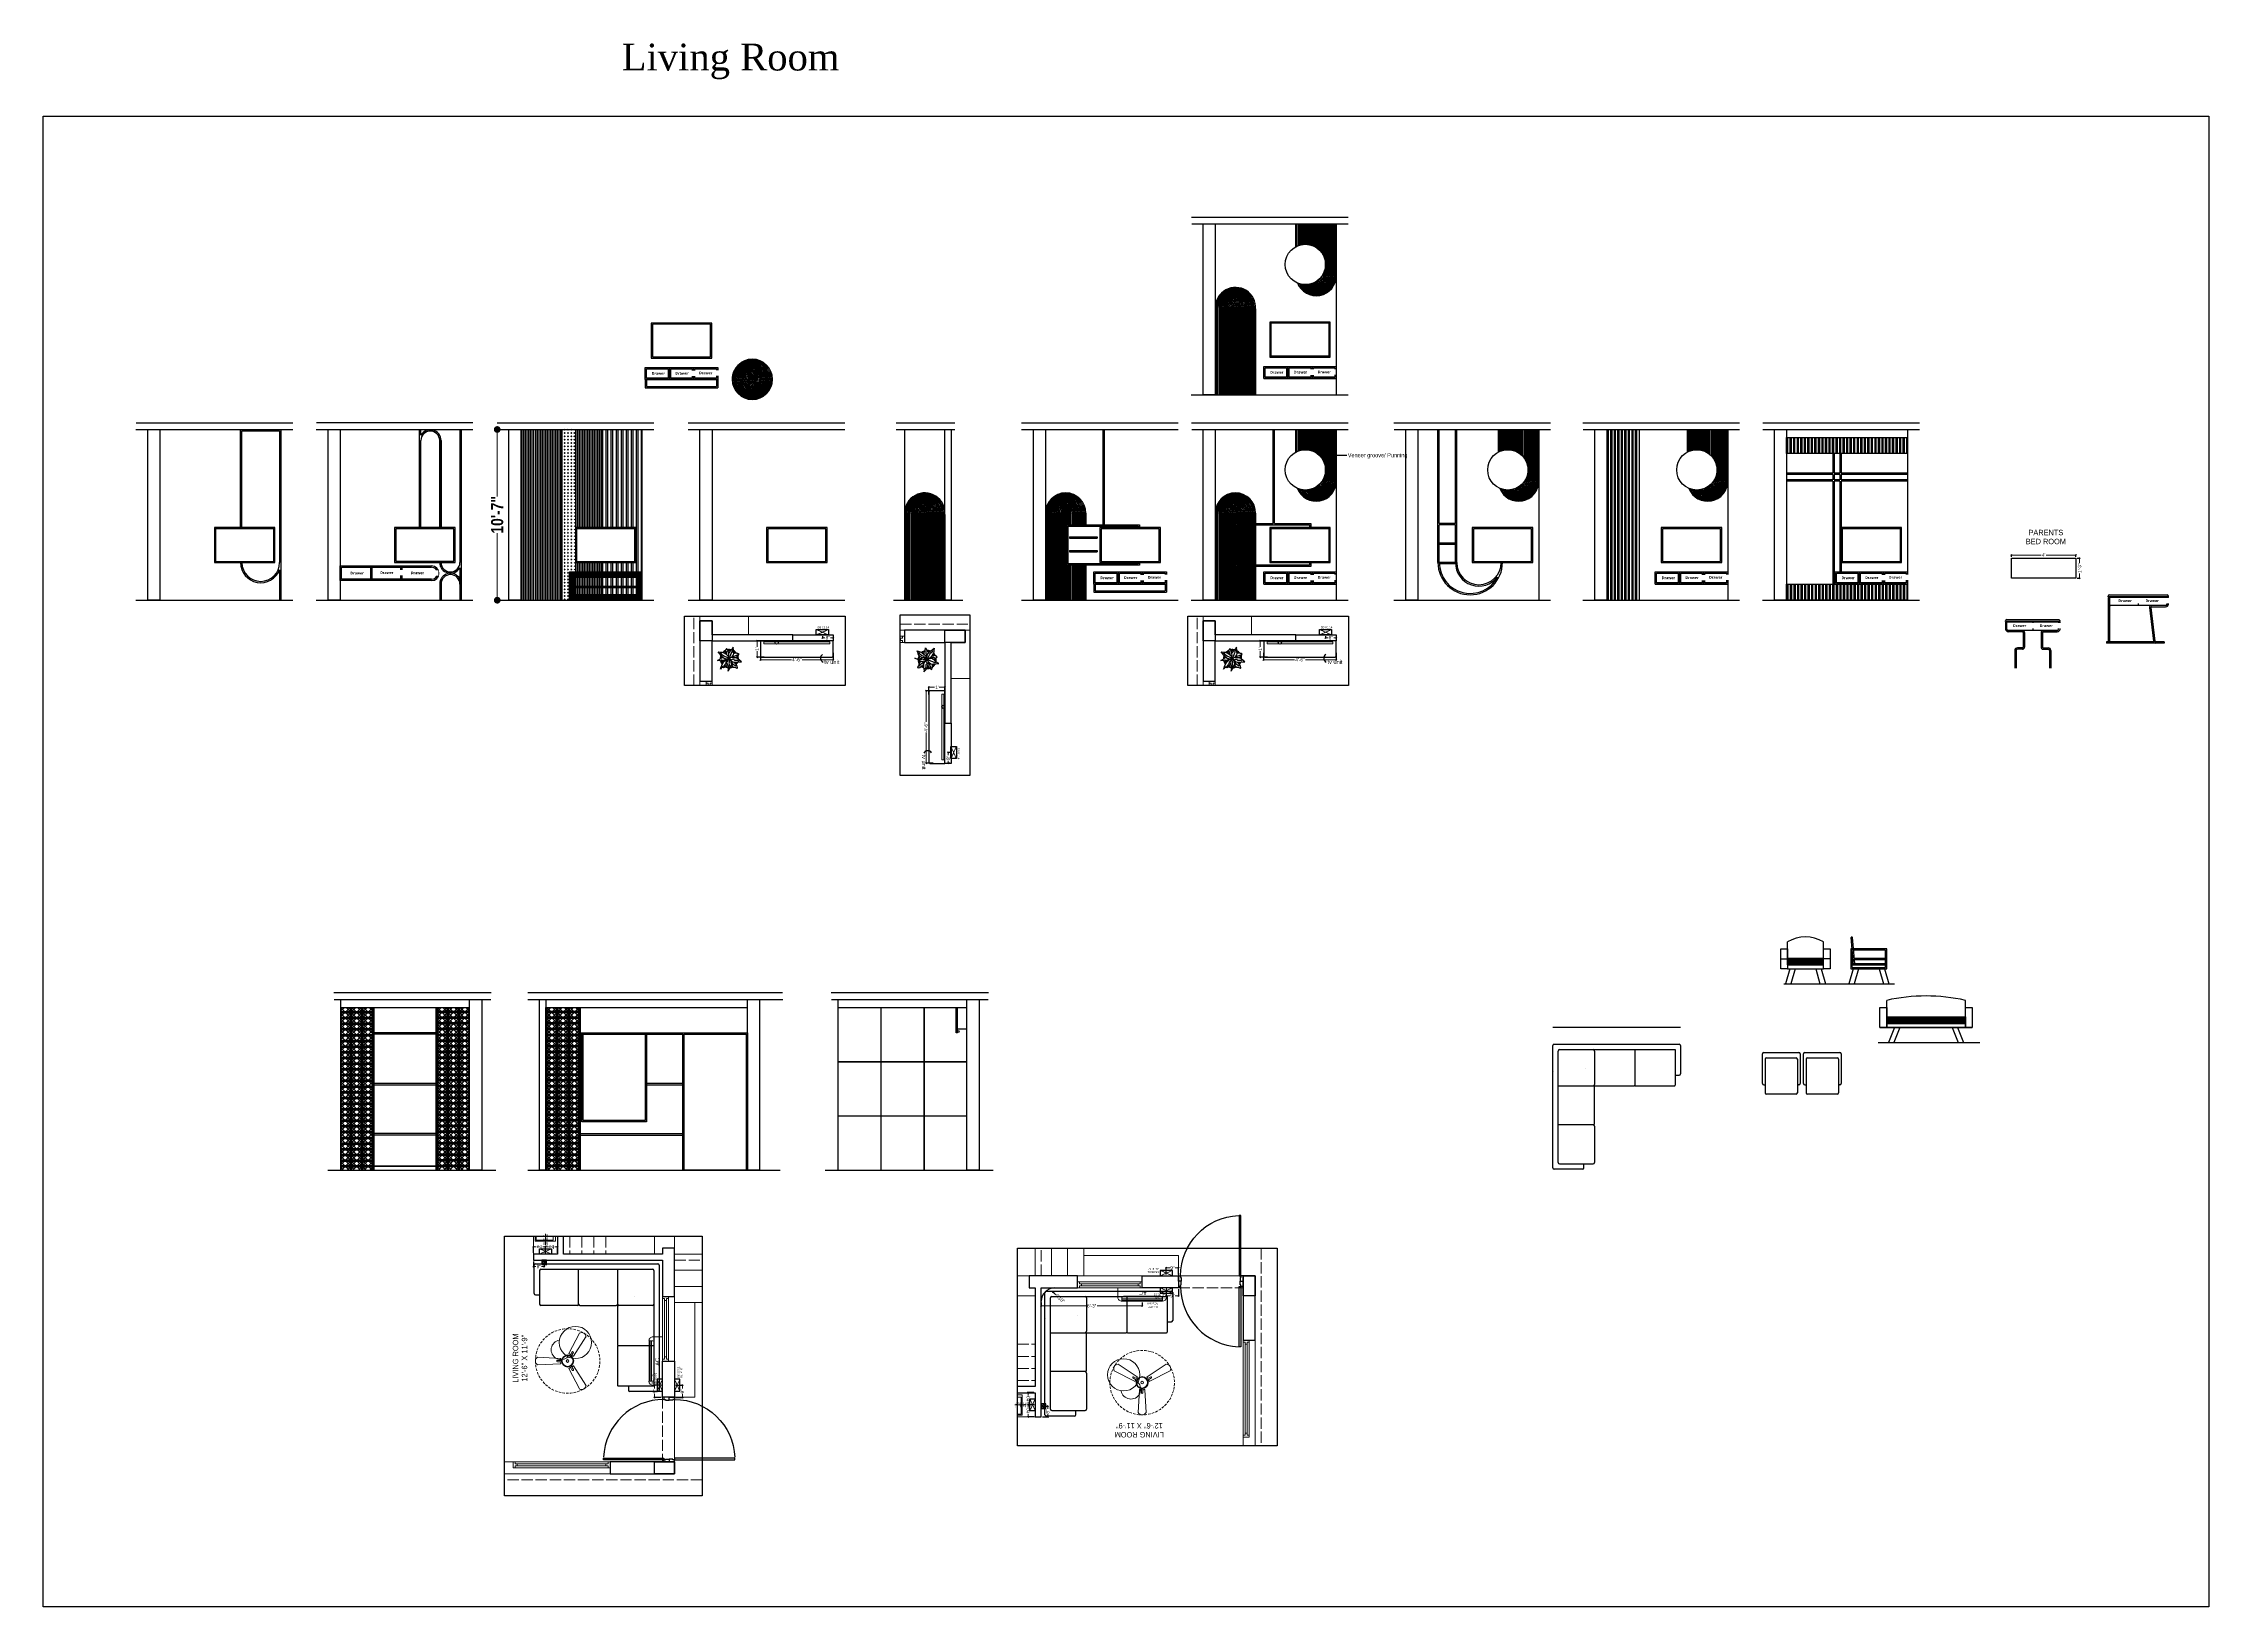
# Model space of a CAD drawing. Header units: millimetres. Extents: x 56222 to 3066687, y -650199 to -121287.
# Drawn here: x 145601 to 147212, y -180271 to -179108 of the extents above; entities that cross this region are included whole.
import ezdxf

# ---------------------------------------------------------------- set-up
doc = ezdxf.new("R2010")
doc.units = ezdxf.units.MM
doc.header["$MEASUREMENT"] = 0
doc.header["$PDMODE"] = 35
for name, pattern in [('ACAD_ISO02W100', [15, 12, -3]), ('DASHED', [0.75, 0.5, -0.25]), ('DASHED2', [0.375, 0.25, -0.125])]:
    doc.linetypes.add(name, pattern=pattern)
doc.layers.get('Defpoints').update_dxf_attribs({"color": 220})
for name, color, linetype in [('AR DOOR', 40, 'Continuous'), ('AR ELE-5', 134, 'Continuous'), ('AR HATCH-7', 7, 'Continuous'), ('str coll', 6, 'Continuous')]:
    doc.layers.add(name, color=color, linetype=linetype)
for name, color, linetype, lineweight in [('COLUMN', 1, 'Continuous', 30), ('dim05', 1, 'Continuous', 13), ('el', 7, 'Continuous', 20), ('ELEC-wires', 1, 'DASHED2', 13), ('Electrical', 84, 'Continuous', 30), ('ELEVATION', 250, 'Continuous', 9), ('ELEVATION ( HATCH )', 251, 'Continuous', 9), ('FIRST FLOOR ( TEXT )', 7, 'Continuous', 9), ('FIRST FLOOR_( PLine )_', 251, 'Continuous', 30), ('FUR', 250, 'Continuous', 0), ('FURNITURE', 32, 'Continuous', 9), ('furniture dimensions', 1, 'DASHED', 0), ('GROUND FLOOR', 7, 'Continuous', 9), ('GROUND FLOOR  ( PLINE )', 251, 'Continuous', 30), ('GROUND FLOOR ( DW_RAIL )', 7, 'Continuous', 9), ('GROUND FLOOR ( STAIR )', 251, 'Continuous', 9), ('Labelling', 1, 'Continuous', 25), ('SECTION ( SLAB PLine )', 104, 'Continuous', 30), ('Text', 7, 'Continuous', 15), ('wall', 7, 'Continuous', 30), ('XX~SLAB ( BEAM )~ ( DIM )', 7, 'Continuous', 9)]:
    doc.layers.add(name, color=color, linetype=linetype, lineweight=lineweight)
doc.styles.add('Arial', font='arial.ttf')
doc.styles.add('Cn_BT_9 ( BOLD )', font='swisscb.ttf', dxfattribs={"height": 9})
doc.styles.add('DUTCH801', font='dutcheb.ttf', dxfattribs={"height": 6.5})
doc.styles.add('KATHA', font='swissc.ttf')
doc.styles.get("Standard").update_dxf_attribs({"font": 'arial.ttf', "height": 6})
doc.styles.add('style4', font='ARIALN.TTF')
doc.styles.add('TEXT', font='eurr____.ttf')
doc.dimstyles.new('Cn_BT_9 ( BOLD )', dxfattribs={"dimtxt": 9, "dimasz": 5, "dimexe": 1.5, "dimexo": 0, "dimgap": 0.09, "dimtad": 0, "dimzin": 3, "dimdsep": 46, "dimlunit": 4, "dimtxsty": 'Cn_BT_9 ( BOLD )', "dimblk": 'DOT', "dimcen": 0.09, "dimdle": 1.5, "dimclrd": 251, "dimclre": 251, "dimclrt": 5, "dimadec": 0, "dimazin": 0, "dimtfac": 0.75, "dimtofl": 0, "dimtmove": 0, "dimatfit": 3, "dimfxl": 0, "dimtolj": 1, "dimtzin": 0, "dimlwd": 15, "dimlwe": 15, "dimarcsym": 0})
doc.dimstyles.new('ISO-25', dxfattribs={"dimtxt": 2.5, "dimasz": 1, "dimexe": 0.5, "dimexo": 1, "dimtad": 0, "dimdec": 1, "dimlunit": 4, "dimtxsty": 'Standard', "dimblk": 'OBLIQUE', "dimcen": 2.5, "dimclrd": 1, "dimclre": 1, "dimclrt": 5, "dimadec": 0, "dimazin": 0, "dimtfac": 1, "dimtdec": 1, "dimtmove": 0, "dimatfit": 3, "dimfxl": 1, "dimlwd": -1, "dimarcsym": 0})

# ---------------------------------------------------------------- blocks, each defined once
blk = doc.blocks.new('_Oblique')
at = {"layer": 'wall', "color": 0, "lineweight": -2}
blk.add_line((-0.5, -0.5), (0.5, 0.5), dxfattribs=at)
blk = doc.blocks.new('*D1081')
at = {"layer": 'Defpoints', "color": 0, "lineweight": 30, "transparency": 16777216}
for p in [(147064.9, -179491.5, -5511.5), (147112.9, -179489.1), (147112.9, -179491.5, -5511.5)]:
    blk.add_point(p, dxfattribs=at)
at = {"layer": 'dim05', "color": 1, "linetype": 'Continuous', "lineweight": -2, "transparency": 16777216}
for p, q in [((147064.9, -179490.5), (147064.9, -179488.6)), ((147112.9, -179490.5), (147112.9, -179488.6))]:
    blk.add_line(p, q, dxfattribs=at)
at = {"layer": 'dim05', "color": 1, "linetype": 'Continuous', "transparency": 16777216}
for p, q in [((147064.9, -179489.1), (147087.1, -179489.1)), ((147112.9, -179489.1), (147090.7, -179489.1))]:
    blk.add_line(p, q, dxfattribs=at)
at = {"layer": 'dim05', "color": 1, "transparency": 16777216, "rotation": 180}
blk.add_blockref('_Oblique', (147064.9, -179489.1), dxfattribs=at)
at = {"layer": 'dim05', "color": 1, "transparency": 16777216}
blk.add_blockref('_Oblique', (147112.9, -179489.1), dxfattribs=at)
at = {"layer": 'dim05', "color": 5, "lineweight": 25, "transparency": 16777216, "insert": (147088.9, -179489.1), "char_height": 2.5, "attachment_point": 5, "style": 'Arial'}
blk.add_mtext("4'", dxfattribs=at)
blk = doc.blocks.new('*D1082')
at = {"layer": 'Defpoints', "color": 0, "lineweight": 30, "transparency": 16777216}
for p in [(147112.9, -179491.5), (147112.9, -179506.4, -5511.5), (147115.6, -179506.4)]:
    blk.add_point(p, dxfattribs=at)
at = {"layer": 'dim05', "color": 1, "linetype": 'Continuous', "lineweight": -2, "transparency": 16777216}
for p, q in [((147113.9, -179491.5), (147116.1, -179491.5)), ((147113.9, -179506.4), (147116.1, -179506.4))]:
    blk.add_line(p, q, dxfattribs=at)
at = {"layer": 'dim05', "color": 1, "linetype": 'Continuous', "transparency": 16777216}
for p, q in [((147115.6, -179491.5), (147115.6, -179495.1)), ((147115.6, -179506.4), (147115.6, -179502.8))]:
    blk.add_line(p, q, dxfattribs=at)
at = {"layer": 'dim05', "color": 1, "transparency": 16777216}
for p, rotation in [((147115.6, -179491.5), 90), ((147115.6, -179506.4), 270)]:
    blk.add_blockref('_Oblique', p, dxfattribs=dict(at, rotation=rotation))
at = {"layer": 'dim05', "color": 5, "lineweight": 25, "transparency": 16777216, "insert": (147115.6, -179498.9), "char_height": 2.5, "attachment_point": 5, "rotation": 90, "style": 'Arial'}
blk.add_mtext('1\'-3"', dxfattribs=at)
blk = doc.blocks.new('ARPLS010')
at = {"linetype": 'ByBlock'}
for p, q in [((-0.47, 0.23), (-0.64, 0.22)), ((-0.64, 0.22), (-0.48, 0.13)), ((-0.36, 0.15), (-0.49, 0.17)), ((-0.48, 0.13), (-0.43, 0.05)), ((-0.36, 0.24), (-0.47, 0.23)), ((-0.43, 0.05), (-0.35, -0.01)), ((-0.28, 0.25), (-0.36, 0.24)), ((-0.29, 0.11), (-0.36, 0.15)), ((-0.29, 0.42), (-0.3, 0.31)), ((-0.3, 0.31), (-0.28, 0.26)), ((-0.28, 0.47), (-0.29, 0.42)), ((-0.18, 0.07), (-0.29, 0.11)), ((-0.25, 0.54), (-0.28, 0.47)), ((-0.21, 0.23), (-0.28, 0.25)), ((-0.18, 0.49), (-0.25, 0.54)), ((-0.22, 0.48), (-0.16, 0.35)), ((-0.13, 0.18), (-0.21, 0.23)), ((-0.13, 0.46), (-0.18, 0.49)), ((-0.11, 0.04), (-0.18, 0.07)), ((-0.16, 0.35), (-0.14, 0.3)), ((-0.14, 0.3), (-0.08, 0.13)), ((-0.07, 0.4), (-0.13, 0.46)), ((-0.06, 0.11), (-0.13, 0.18)), ((-0.01, 0.02), (-0.11, 0.04)), ((-0.08, -0.03), (0.01, 0.02)), ((0, 0.01), (-0.08, -0.16)), ((-0.04, 0.3), (-0.07, 0.4)), ((-0.05, 0.23), (-0.07, 0.14)), ((-0.07, 0.14), (-0.02, 0.02)), ((-0.04, 0.34), (-0.05, 0.23)), ((-0.01, 0.46), (-0.04, 0.34)), ((-0.02, 0.02), (0.01, 0.01)), ((0.12, 0.6), (-0.01, 0.46)), ((0.01, 0.21), (0.08, 0.29)), ((0.06, 0.11), (0.01, 0.21)), ((0.01, 0.01), (0.06, 0.11)), ((0.01, 0), (0.07, 0.03)), ((0.01, 0.02), (0.02, -0.12)), ((0.02, 0), (0.09, 0.01)), ((0.07, 0.03), (0.16, 0.16)), ((0.08, 0.41), (0.09, 0.45)), ((0.08, 0.36), (0.08, 0.41)), ((0.08, 0.29), (0.08, 0.36)), ((0.09, 0.45), (0.13, 0.52)), ((0.09, 0.07), (0.19, 0.09)), ((0.09, 0.01), (0.17, -0.01)), ((0.18, 0.67), (0.12, 0.6)), ((0.23, 0.16), (0.13, 0.13)), ((0.16, 0.16), (0.2, 0.25)), ((0.17, 0.57), (0.18, 0.67)), ((0.2, 0.43), (0.17, 0.57)), ((0.17, -0.01), (0.21, 0)), ((0.19, 0.09), (0.3, 0.12)), ((0.2, 0.35), (0.2, 0.43)), ((0.2, 0.25), (0.2, 0.35)), ((0.21, 0), (0.25, -0.03)), ((0.25, 0.31), (0.22, 0.29)), ((0.32, 0.21), (0.23, 0.16)), ((0.33, 0.38), (0.25, 0.31)), ((0.3, 0.12), (0.41, 0.07)), ((0.31, 0.11), (0.37, 0.13)), ((0.31, -0.01), (0.43, 0.01)), ((0.36, 0.27), (0.32, 0.21)), ((0.41, 0.44), (0.33, 0.38)), ((0.42, 0.37), (0.36, 0.27)), ((0.37, 0.13), (0.43, 0.18)), ((0.48, 0.46), (0.41, 0.44)), ((0.41, 0.07), (0.48, 0.02)), ((0.43, 0.18), (0.46, 0.24)), ((0.46, 0.3), (0.48, 0.35)), ((0.46, 0.24), (0.46, 0.3)), ((0.54, 0.43), (0.48, 0.46)), ((0.48, 0.35), (0.53, 0.42)), ((0.48, 0.02), (0.69, -0.07)), ((0.53, 0.42), (0.54, 0.43)), ((-0.46, -0.07), (-0.56, -0.15)), ((-0.56, -0.15), (-0.52, -0.17)), ((-0.52, -0.17), (-0.45, -0.22)), ((-0.37, -0.04), (-0.46, -0.07)), ((-0.45, -0.22), (-0.36, -0.2)), ((-0.34, -0.14), (-0.41, -0.12)), ((-0.38, -0.62), (-0.37, -0.5)), ((-0.27, -0.53), (-0.38, -0.62)), ((-0.31, -0.03), (-0.37, -0.04)), ((-0.37, -0.5), (-0.36, -0.41)), ((-0.36, -0.2), (-0.26, -0.2)), ((-0.36, -0.41), (-0.32, -0.29)), ((-0.35, -0.01), (-0.26, -0.05)), ((-0.27, -0.13), (-0.34, -0.14)), ((-0.32, -0.29), (-0.26, -0.2)), ((-0.29, -0.45), (-0.31, -0.5)), ((-0.2, -0.38), (-0.29, -0.45)), ((-0.19, -0.11), (-0.27, -0.13)), ((-0.14, -0.45), (-0.27, -0.53)), ((-0.26, -0.05), (-0.19, -0.04)), ((-0.26, -0.2), (-0.17, -0.1)), ((-0.14, -0.3), (-0.2, -0.38)), ((-0.19, -0.04), (-0.11, -0.05)), ((-0.17, -0.1), (-0.08, -0.03)), ((-0.08, -0.16), (-0.14, -0.3)), ((-0.02, -0.29), (-0.14, -0.45)), ((-0.11, -0.05), (-0.09, -0.04)), ((-0.04, -0.43), (-0.07, -0.35)), ((0, -0.48), (-0.04, -0.43)), ((0.02, -0.12), (-0.02, -0.29)), ((0.06, -0.27), (0, -0.18)), ((0.1, -0.65), (0, -0.48)), ((0.01, -0.01), (0.02, 0)), ((0.08, -0.06), (0.01, -0.01)), ((0.02, -0.02), (0.12, -0.12)), ((0.07, -0.18), (0.02, -0.1)), ((0.08, -0.34), (0.06, -0.27)), ((0.06, -0.45), (0.07, -0.41)), ((0.12, -0.24), (0.07, -0.18)), ((0.07, -0.41), (0.08, -0.34)), ((0.14, -0.08), (0.08, -0.06)), ((0.11, -0.5), (0.1, -0.65)), ((0.15, -0.45), (0.11, -0.5)), ((0.12, -0.12), (0.2, -0.19)), ((0.18, -0.3), (0.12, -0.24)), ((0.2, -0.14), (0.14, -0.08)), ((0.14, -0.26), (0.16, -0.34)), ((0.16, -0.34), (0.15, -0.45)), ((0.25, -0.36), (0.18, -0.3)), ((0.28, -0.12), (0.2, -0.14)), ((0.2, -0.19), (0.27, -0.2)), ((0.25, -0.03), (0.31, -0.01)), ((0.38, -0.42), (0.25, -0.36)), ((0.27, -0.2), (0.31, -0.22)), ((0.37, -0.06), (0.28, -0.12)), ((0.28, -0.11), (0.36, -0.16)), ((0.31, -0.22), (0.41, -0.3)), ((0.36, -0.16), (0.45, -0.23)), ((0.46, -0.02), (0.37, -0.06)), ((0.5, -0.47), (0.38, -0.42)), ((0.41, -0.3), (0.45, -0.39)), ((0.45, -0.23), (0.5, -0.32)), ((0.69, -0.07), (0.46, -0.02)), ((0.5, -0.32), (0.49, -0.4)), ((0.49, -0.4), (0.53, -0.45)), ((0.57, -0.49), (0.5, -0.47)), ((0.53, -0.45), (0.57, -0.49))]:
    blk.add_line(p, q, dxfattribs=at)
for radius, start, end in [(0.5, 164.9216, 191.0302), (0.458, 169.9629, 188.6517), (0.5, 126.2799, 152.7042), (0.458, 130.7647, 148.9789), (0.5, 87.2367, 107.9154), (0.458, 91.6596, 104.0784), (0.5, 49.0791, 67.0324), (0.458, 49.8461, 63.9764), (0.458, 5.0517, 21.9108), (0.5, 1.3782, 25.7565), (0.5, 205.1623, 226.3204), (0.458, 207.232, 224.0819), (0.5, 249.553, 272.4234), (0.458, 252.8522, 267.711), (0.5, 283.5324, 308.8712), (0.458, 289.266, 306.1107), (0.458, 334.5625, 357.1532), (0.5, 333.6991, 357.5577)]:
    blk.add_arc((0, 0), radius, start, end, dxfattribs=at)
blk = doc.blocks.new('*D1083')
at = {"layer": 'Defpoints', "color": 0, "lineweight": 30, "transparency": 16777216}
for p in [(146508.8, -179560.8), (146562.8, -179560.8), (146562.8, -179567)]:
    blk.add_point(p, dxfattribs=at)
at = {"layer": 'dim05', "color": 1, "linetype": 'Continuous', "lineweight": -2, "transparency": 16777216}
for p, q in [((146508.8, -179561.8), (146508.8, -179567.5)), ((146562.8, -179561.8), (146562.8, -179567.5))]:
    blk.add_line(p, q, dxfattribs=at)
at = {"layer": 'dim05', "color": 1, "linetype": 'Continuous', "transparency": 16777216}
for p, q in [((146508.8, -179567), (146531.8, -179567)), ((146562.8, -179567), (146539.8, -179567))]:
    blk.add_line(p, q, dxfattribs=at)
at = {"layer": 'dim05', "color": 1, "transparency": 16777216, "rotation": 180}
blk.add_blockref('_Oblique', (146508.8, -179567), dxfattribs=at)
at = {"layer": 'dim05', "color": 1, "transparency": 16777216}
blk.add_blockref('_Oblique', (146562.8, -179567), dxfattribs=at)
at = {"layer": 'dim05', "color": 5, "lineweight": 25, "transparency": 16777216, "insert": (146535.8, -179567), "char_height": 2.5, "attachment_point": 5, "style": 'Arial'}
blk.add_mtext('4\'-6"', dxfattribs=at)
blk = doc.blocks.new('*D1084')
at = {"layer": 'Defpoints', "color": 0, "lineweight": 30, "transparency": 16777216}
for p in [(146506.3, -179553), (146512.6, -179553), (146512.6, -179565)]:
    blk.add_point(p, dxfattribs=at)
at = {"layer": 'dim05', "color": 1, "linetype": 'Continuous', "lineweight": -2, "transparency": 16777216}
for p, q in [((146511.6, -179553), (146505.8, -179553)), ((146511.6, -179565), (146505.8, -179565))]:
    blk.add_line(p, q, dxfattribs=at)
at = {"layer": 'dim05', "color": 1, "linetype": 'Continuous', "transparency": 16777216}
for p, q in [((146506.3, -179553), (146506.3, -179557.3)), ((146506.3, -179565), (146506.3, -179560.6))]:
    blk.add_line(p, q, dxfattribs=at)
at = {"layer": 'dim05', "color": 1, "transparency": 16777216}
for p, rotation in [((146506.3, -179553), 90), ((146506.3, -179565), 270)]:
    blk.add_blockref('_Oblique', p, dxfattribs=dict(at, rotation=rotation))
at = {"layer": 'dim05', "color": 5, "lineweight": 25, "transparency": 16777216, "insert": (146506.3, -179559), "char_height": 2.5, "attachment_point": 5, "rotation": 90, "style": 'Arial'}
blk.add_mtext("1'", dxfattribs=at)
blk = doc.blocks.new('6616')
at = {"color": 242, "linetype": 'DASHED', "true_color": 0xcd2027}
for p, q in [((386784.8, -36915.8), (386775.8, -36911.8)), ((386784.8, -36911.8), (386775.8, -36915.8))]:
    blk.add_line(p, q, dxfattribs=at)
at = {"layer": 'ELEC-wires', "color": 5, "linetype": 'ByBlock', "lineweight": 30, "ltscale": 4}
blk.add_lwpolyline([(386775.8, -36911.8), (386784.8, -36911.8), (386784.8, -36915.8), (386775.8, -36915.8)], close=True, dxfattribs=at)
blk = doc.blocks.new('*D1085')
at = {"layer": 'Defpoints', "color": 0, "lineweight": 30, "transparency": 16777216}
for p in [(146554.8, -179548.5), (146554.8, -179550.6), (146562.8, -179548.5)]:
    blk.add_point(p, dxfattribs=at)
at = {"layer": 'dim05', "color": 1, "linetype": 'Continuous', "lineweight": -2, "transparency": 16777216}
for p, q in [((146554.8, -179549.5), (146554.8, -179551.1)), ((146562.8, -179549.5), (146562.8, -179551.1))]:
    blk.add_line(p, q, dxfattribs=at)
at = {"layer": 'dim05', "color": 1, "linetype": 'Continuous', "transparency": 16777216}
for p, q in [((146554.8, -179550.6), (146556.8, -179550.6)), ((146562.8, -179550.6), (146560.9, -179550.6))]:
    blk.add_line(p, q, dxfattribs=at)
at = {"layer": 'dim05', "color": 1, "transparency": 16777216, "rotation": 180}
blk.add_blockref('_Oblique', (146554.8, -179550.6), dxfattribs=at)
at = {"layer": 'dim05', "color": 1, "transparency": 16777216}
blk.add_blockref('_Oblique', (146562.8, -179550.6), dxfattribs=at)
at = {"layer": 'dim05', "color": 5, "lineweight": 25, "transparency": 16777216, "insert": (146558.8, -179550.6), "char_height": 2.5, "attachment_point": 5, "style": 'Arial'}
blk.add_mtext('8"', dxfattribs=at)
blk = doc.blocks.new('*D1087')
at = {"layer": 'Defpoints', "color": 0, "lineweight": 30, "transparency": 16777216}
for p in [(146264, -179590), (146257.7, -179644), (146264, -179644)]:
    blk.add_point(p, dxfattribs=at)
at = {"layer": 'dim05', "color": 1, "linetype": 'Continuous', "lineweight": -2, "transparency": 16777216}
for p, q in [((146263, -179590), (146257.2, -179590)), ((146263, -179644), (146257.2, -179644))]:
    blk.add_line(p, q, dxfattribs=at)
at = {"layer": 'dim05', "color": 1, "linetype": 'Continuous', "transparency": 16777216}
for p, q in [((146257.7, -179590), (146257.7, -179613.1)), ((146257.7, -179644), (146257.7, -179621))]:
    blk.add_line(p, q, dxfattribs=at)
at = {"layer": 'dim05', "color": 1, "transparency": 16777216}
for p, rotation in [((146257.7, -179590), 90), ((146257.7, -179644), 270)]:
    blk.add_blockref('_Oblique', p, dxfattribs=dict(at, rotation=rotation))
at = {"layer": 'dim05', "color": 5, "lineweight": 25, "transparency": 16777216, "insert": (146257.7, -179617), "char_height": 2.5, "attachment_point": 5, "rotation": 90, "style": 'Arial'}
blk.add_mtext('4\'-6"', dxfattribs=at)
blk = doc.blocks.new('*D1088')
at = {"layer": 'Defpoints', "color": 0, "lineweight": 30, "transparency": 16777216}
for p in [(146259.8, -179593.8), (146271.8, -179587.5), (146271.8, -179593.8)]:
    blk.add_point(p, dxfattribs=at)
at = {"layer": 'dim05', "color": 1, "linetype": 'Continuous', "lineweight": -2, "transparency": 16777216}
for p, q in [((146259.8, -179592.8), (146259.8, -179587)), ((146271.8, -179592.8), (146271.8, -179587))]:
    blk.add_line(p, q, dxfattribs=at)
at = {"layer": 'dim05', "color": 1, "linetype": 'Continuous', "transparency": 16777216}
for p, q in [((146259.8, -179587.5), (146264.1, -179587.5)), ((146271.8, -179587.5), (146267.4, -179587.5))]:
    blk.add_line(p, q, dxfattribs=at)
at = {"layer": 'dim05', "color": 1, "transparency": 16777216, "rotation": 180}
blk.add_blockref('_Oblique', (146259.8, -179587.5), dxfattribs=at)
at = {"layer": 'dim05', "color": 1, "transparency": 16777216}
blk.add_blockref('_Oblique', (146271.8, -179587.5), dxfattribs=at)
at = {"layer": 'dim05', "color": 5, "lineweight": 25, "transparency": 16777216, "insert": (146265.8, -179587.5), "char_height": 2.5, "attachment_point": 5, "style": 'Arial'}
blk.add_mtext("1'", dxfattribs=at)
blk = doc.blocks.new('*D1089')
at = {"layer": 'Defpoints', "color": 0, "lineweight": 30, "transparency": 16777216}
for p in [(146274.2, -179636), (146276.3, -179636), (146276.3, -179644)]:
    blk.add_point(p, dxfattribs=at)
at = {"layer": 'dim05', "color": 1, "linetype": 'Continuous', "lineweight": -2, "transparency": 16777216}
for p, q in [((146275.3, -179636), (146273.7, -179636)), ((146275.3, -179644), (146273.7, -179644))]:
    blk.add_line(p, q, dxfattribs=at)
at = {"layer": 'dim05', "color": 1, "linetype": 'Continuous', "transparency": 16777216}
for p, q in [((146274.2, -179636), (146274.2, -179638)), ((146274.2, -179644), (146274.2, -179642.1))]:
    blk.add_line(p, q, dxfattribs=at)
at = {"layer": 'dim05', "color": 1, "transparency": 16777216}
for p, rotation in [((146274.2, -179636), 90), ((146274.2, -179644), 270)]:
    blk.add_blockref('_Oblique', p, dxfattribs=dict(at, rotation=rotation))
at = {"layer": 'dim05', "color": 5, "lineweight": 25, "transparency": 16777216, "insert": (146274.2, -179640), "char_height": 2.5, "attachment_point": 5, "rotation": 90, "style": 'Arial'}
blk.add_mtext('8"', dxfattribs=at)
blk = doc.blocks.new('*D1200')
at = {"layer": 'Defpoints', "color": 0, "lineweight": 30, "transparency": 16777216}
for p in [(146134.6, -179560.8), (146188.6, -179560.8), (146188.6, -179567)]:
    blk.add_point(p, dxfattribs=at)
at = {"layer": 'dim05', "color": 1, "linetype": 'Continuous', "lineweight": -2, "transparency": 16777216}
for p, q in [((146134.6, -179561.8), (146134.6, -179567.5)), ((146188.6, -179561.8), (146188.6, -179567.5))]:
    blk.add_line(p, q, dxfattribs=at)
at = {"layer": 'dim05', "color": 1, "linetype": 'Continuous', "transparency": 16777216}
for p, q in [((146134.6, -179567), (146157.6, -179567)), ((146188.6, -179567), (146165.6, -179567))]:
    blk.add_line(p, q, dxfattribs=at)
at = {"layer": 'dim05', "color": 1, "transparency": 16777216, "rotation": 180}
blk.add_blockref('_Oblique', (146134.6, -179567), dxfattribs=at)
at = {"layer": 'dim05', "color": 1, "transparency": 16777216}
blk.add_blockref('_Oblique', (146188.6, -179567), dxfattribs=at)
at = {"layer": 'dim05', "color": 5, "lineweight": 25, "transparency": 16777216, "insert": (146161.6, -179567), "char_height": 2.5, "attachment_point": 5, "style": 'Arial'}
blk.add_mtext('4\'-6"', dxfattribs=at)
blk = doc.blocks.new('*D1201')
at = {"layer": 'Defpoints', "color": 0, "lineweight": 30, "transparency": 16777216}
for p in [(146132, -179553), (146138.4, -179553), (146138.4, -179565)]:
    blk.add_point(p, dxfattribs=at)
at = {"layer": 'dim05', "color": 1, "linetype": 'Continuous', "lineweight": -2, "transparency": 16777216}
for p, q in [((146137.4, -179553), (146131.5, -179553)), ((146137.4, -179565), (146131.5, -179565))]:
    blk.add_line(p, q, dxfattribs=at)
at = {"layer": 'dim05', "color": 1, "linetype": 'Continuous', "transparency": 16777216}
for p, q in [((146132, -179553), (146132, -179557.3)), ((146132, -179565), (146132, -179560.6))]:
    blk.add_line(p, q, dxfattribs=at)
at = {"layer": 'dim05', "color": 1, "transparency": 16777216}
for p, rotation in [((146132, -179553), 90), ((146132, -179565), 270)]:
    blk.add_blockref('_Oblique', p, dxfattribs=dict(at, rotation=rotation))
at = {"layer": 'dim05', "color": 5, "lineweight": 25, "transparency": 16777216, "insert": (146132, -179559), "char_height": 2.5, "attachment_point": 5, "rotation": 90, "style": 'Arial'}
blk.add_mtext("1'", dxfattribs=at)
blk = doc.blocks.new('*D1202')
at = {"layer": 'Defpoints', "color": 0, "lineweight": 30, "transparency": 16777216}
for p in [(146180.6, -179548.5), (146180.6, -179550.6), (146188.6, -179548.5)]:
    blk.add_point(p, dxfattribs=at)
at = {"layer": 'dim05', "color": 1, "linetype": 'Continuous', "lineweight": -2, "transparency": 16777216}
for p, q in [((146180.6, -179549.5), (146180.6, -179551.1)), ((146188.6, -179549.5), (146188.6, -179551.1))]:
    blk.add_line(p, q, dxfattribs=at)
at = {"layer": 'dim05', "color": 1, "linetype": 'Continuous', "transparency": 16777216}
for p, q in [((146180.6, -179550.6), (146182.5, -179550.6)), ((146188.6, -179550.6), (146186.6, -179550.6))]:
    blk.add_line(p, q, dxfattribs=at)
at = {"layer": 'dim05', "color": 1, "transparency": 16777216, "rotation": 180}
blk.add_blockref('_Oblique', (146180.6, -179550.6), dxfattribs=at)
at = {"layer": 'dim05', "color": 1, "transparency": 16777216}
blk.add_blockref('_Oblique', (146188.6, -179550.6), dxfattribs=at)
at = {"layer": 'dim05', "color": 5, "lineweight": 25, "transparency": 16777216, "insert": (146184.6, -179550.6), "char_height": 2.5, "attachment_point": 5, "style": 'Arial'}
blk.add_mtext('8"', dxfattribs=at)
blk = doc.blocks.new('*U257')
for points in [[(0, 0), (0, 1120), (30, 1120), (30, 0)], [(-40, 0), (0, 0), (0, -30), (10, -30), (10, -100), (-40, -100)], [(1160, 0), (1120, 0), (1120, -30), (1110, -30), (1110, -100), (1160, -100)]]:
    blk.add_lwpolyline(points, close=True)
at = {"layer": 'AR ELE-5', "linetype": 'ByBlock', "ltscale": 15}
blk.add_arc((-2, -1), 1122, 0.0347, 87.627, dxfattribs=at)
blk = doc.blocks.new('*D1204')
at = {"layer": 'Defpoints', "color": 0, "lineweight": 30, "transparency": 16777216}
for p in [(146436.4, -180036.2), (146436.4, -180040.1), (146445.4, -180034.2)]:
    blk.add_point(p, dxfattribs=at)
at = {"layer": 'dim05', "color": 1, "linetype": 'Continuous', "lineweight": -2, "transparency": 16777216}
for p, q in [((146436.4, -180037.2), (146436.4, -180040.6)), ((146445.4, -180035.2), (146445.4, -180040.6))]:
    blk.add_line(p, q, dxfattribs=at)
at = {"layer": 'dim05', "color": 1, "linetype": 'Continuous', "transparency": 16777216}
for p, q in [((146436.4, -180040.1), (146438.9, -180040.1)), ((146445.4, -180040.1), (146443, -180040.1))]:
    blk.add_line(p, q, dxfattribs=at)
at = {"layer": 'dim05', "color": 1, "transparency": 16777216, "rotation": 180}
blk.add_blockref('_Oblique', (146436.4, -180040.1), dxfattribs=at)
at = {"layer": 'dim05', "color": 1, "transparency": 16777216}
blk.add_blockref('_Oblique', (146445.4, -180040.1), dxfattribs=at)
at = {"layer": 'dim05', "color": 5, "lineweight": 25, "transparency": 16777216, "insert": (146440.9, -180040.1), "char_height": 2.5, "attachment_point": 5, "style": 'Arial'}
blk.add_mtext('9"', dxfattribs=at)
blk = doc.blocks.new('*D1205')
at = {"layer": 'Defpoints', "color": 0, "lineweight": 30, "transparency": 16777216}
for p in [(146436.4, -180019.4), (146436.4, -180025.2), (146445.4, -180025.2)]:
    blk.add_point(p, dxfattribs=at)
at = {"layer": 'dim05', "color": 1, "linetype": 'Continuous', "lineweight": -2, "transparency": 16777216}
for p, q in [((146436.4, -180024.2), (146436.4, -180018.9)), ((146445.4, -180024.2), (146445.4, -180018.9))]:
    blk.add_line(p, q, dxfattribs=at)
at = {"layer": 'dim05', "color": 1, "linetype": 'Continuous', "transparency": 16777216}
for p, q in [((146436.4, -180019.4), (146438.9, -180019.4)), ((146445.4, -180019.4), (146443, -180019.4))]:
    blk.add_line(p, q, dxfattribs=at)
at = {"layer": 'dim05', "color": 1, "transparency": 16777216, "rotation": 180}
blk.add_blockref('_Oblique', (146436.4, -180019.4), dxfattribs=at)
at = {"layer": 'dim05', "color": 1, "transparency": 16777216}
blk.add_blockref('_Oblique', (146445.4, -180019.4), dxfattribs=at)
at = {"layer": 'dim05', "color": 5, "lineweight": 25, "transparency": 16777216, "insert": (146440.9, -180019.4), "char_height": 2.5, "attachment_point": 5, "style": 'Arial'}
blk.add_mtext('9"', dxfattribs=at)
blk = doc.blocks.new('*D1206')
at = {"layer": 'Defpoints', "color": 0, "lineweight": 30, "transparency": 16777216}
for p in [(146343.4, -180122.2), (146348.2, -180122.2), (146343.4, -180130.2)]:
    blk.add_point(p, dxfattribs=at)
at = {"layer": 'dim05', "color": 1, "linetype": 'Continuous', "lineweight": -2, "transparency": 16777216}
for p, q in [((146344.4, -180122.2), (146348.7, -180122.2)), ((146344.4, -180130.2), (146348.7, -180130.2))]:
    blk.add_line(p, q, dxfattribs=at)
at = {"layer": 'dim05', "color": 1, "linetype": 'Continuous', "transparency": 16777216}
for p, q in [((146348.2, -180122.2), (146348.2, -180124.2)), ((146348.2, -180130.2), (146348.2, -180128.3))]:
    blk.add_line(p, q, dxfattribs=at)
at = {"layer": 'dim05', "color": 1, "transparency": 16777216}
for p, rotation in [((146348.2, -180122.2), 90), ((146348.2, -180130.2), 270)]:
    blk.add_blockref('_Oblique', p, dxfattribs=dict(at, rotation=rotation))
at = {"layer": 'dim05', "color": 5, "lineweight": 25, "transparency": 16777216, "insert": (146348.2, -180126.2), "char_height": 2.5, "attachment_point": 5, "rotation": 90, "style": 'Arial'}
blk.add_mtext('8"', dxfattribs=at)
blk = doc.blocks.new('*D1207')
at = {"layer": 'Defpoints', "color": 0, "lineweight": 30, "transparency": 16777216}
for p in [(146333.6, -180121.2), (146338.9, -180121.2), (146338.9, -180130.2)]:
    blk.add_point(p, dxfattribs=at)
at = {"layer": 'dim05', "color": 1, "linetype": 'Continuous', "lineweight": -2, "transparency": 16777216}
for p, q in [((146337.9, -180121.2), (146333.1, -180121.2)), ((146337.9, -180130.2), (146333.1, -180130.2))]:
    blk.add_line(p, q, dxfattribs=at)
at = {"layer": 'dim05', "color": 1, "linetype": 'Continuous', "transparency": 16777216}
for p, q in [((146333.6, -180121.2), (146333.6, -180123.3)), ((146333.6, -180130.2), (146333.6, -180128.1))]:
    blk.add_line(p, q, dxfattribs=at)
at = {"layer": 'dim05', "color": 1, "transparency": 16777216}
for p, rotation in [((146333.6, -180121.2), 90), ((146333.6, -180130.2), 270)]:
    blk.add_blockref('_Oblique', p, dxfattribs=dict(at, rotation=rotation))
at = {"layer": 'dim05', "color": 5, "lineweight": 25, "transparency": 16777216, "insert": (146333.6, -180125.7), "char_height": 2.5, "attachment_point": 5, "rotation": 90, "style": 'Arial'}
blk.add_mtext('eq', dxfattribs=at)
blk = doc.blocks.new('*D1208')
at = {"layer": 'Defpoints', "color": 0, "lineweight": 30, "transparency": 16777216}
for p in [(146333.6, -180121.2), (146338.9, -180112.2), (146338.9, -180121.2)]:
    blk.add_point(p, dxfattribs=at)
at = {"layer": 'dim05', "color": 1, "linetype": 'Continuous', "lineweight": -2, "transparency": 16777216}
for p, q in [((146337.9, -180112.2), (146333.1, -180112.2)), ((146337.9, -180121.2), (146333.1, -180121.2))]:
    blk.add_line(p, q, dxfattribs=at)
at = {"layer": 'dim05', "color": 1, "linetype": 'Continuous', "transparency": 16777216}
for p, q in [((146333.6, -180112.2), (146333.6, -180114.3)), ((146333.6, -180121.2), (146333.6, -180119.1))]:
    blk.add_line(p, q, dxfattribs=at)
at = {"layer": 'dim05', "color": 1, "transparency": 16777216}
for p, rotation in [((146333.6, -180112.2), 90), ((146333.6, -180121.2), 270)]:
    blk.add_blockref('_Oblique', p, dxfattribs=dict(at, rotation=rotation))
at = {"layer": 'dim05', "color": 5, "lineweight": 25, "transparency": 16777216, "insert": (146333.6, -180116.7), "char_height": 2.5, "attachment_point": 5, "rotation": 90, "style": 'Arial'}
blk.add_mtext('eq', dxfattribs=at)
blk = doc.blocks.new('fan')
at = {"layer": 'Electrical', "lineweight": 15, "ltscale": 20}
for p, q in [((3300835.3, -509900.8), (3300836.5, -509923.4)), ((3300841.8, -509923.4), (3300843, -509900.8)), ((3300838.5, -509924.6), (3300838.5, -509920.2)), ((3300839.8, -509920.3), (3300839.8, -509924.6)), ((3300831.7, -509931.8), (3300811.5, -509942.1)), ((3300815.3, -509948.7), (3300834.3, -509936.4)), ((3300829.9, -509935.1), (3300833.6, -509932.9)), ((3300834.3, -509934.1), (3300830.6, -509936.2)), ((3300847.7, -509936.2), (3300844, -509934.1)), ((3300844, -509936.4), (3300863, -509948.7)), ((3300844.6, -509932.9), (3300848.4, -509935.1)), ((3300866.8, -509942.1), (3300846.6, -509931.8))]:
    blk.add_line(p, q, dxfattribs=at)
at = {"layer": 'Electrical', "linetype": 'DASHED', "lineweight": 15, "ltscale": 5}
blk.add_circle((3300839.1, -509930.5), 32, dxfattribs=at)
at = {"layer": 'Electrical', "lineweight": 15, "ltscale": 20}
for centre, major_axis, start_param, end_param in [((3300839.1, -509902.9), (3.12, 3.12), -0.272136, 1.842967), ((3300839.1, -509930.5), (4.24, -4.24), 3.14161, 9.424795), ((3300837.1, -509923.1), (0.51, 0.51), 2.863014, 4.257784), ((3300839.1, -509926.4), (2.27, -2.27), 2.565057, 2.951308), ((3300839.1, -509920.5), (0.501, 0.501), -0.465536, 1.983618), ((3300839.1, -509926.4), (2.27, 2.27), 0.19032, 0.57657), ((3300841.2, -509923.1), (0.51, -0.51), 5.167028, 6.561799), ((3300815.3, -509944.3), (3.12, -3.12), 3.393055, 5.508159), ((3300830.5, -509935.5), (0.501, -0.501), 3.199655, 5.648809), ((3300831.7, -509932.5), (0.51, -0.51), 0.978238, 2.373008), ((3300835.6, -509932.6), (2.27, -2.27), 3.855511, 4.241762), ((3300835.6, -509932.6), (2.27, -2.27), 4.659452, 5.045703), ((3300839.1, -509930.5), (3.77, -3.77), 1.749190548672175e-05, 6.283202799085073), ((3300833.7, -509936), (0.51, 0.51), -1.325776, 0.068994), ((3300839.1, -509930.5), (0.943, 0.943), 1.570814, 7.853999), ((3300844.6, -509936), (0.51, -0.51), 3.072633, 4.467404), ((3300842.7, -509932.6), (2.27, 2.27), 4.37911, 4.765361), ((3300842.7, -509932.6), (2.27, 2.27), 5.183051, 5.569301), ((3300846.6, -509932.5), (0.51, -0.51), 2.339416, 3.734186), ((3300847.8, -509935.5), (0.501, 0.501), 3.723254, 6.172408), ((3300863, -509944.3), (3.12, -3.12), 5.48745, 7.602554)]:
    blk.add_ellipse(centre, major_axis=major_axis, ratio=1, start_param=start_param, end_param=end_param, dxfattribs=at)
blk = doc.blocks.new('ac paln')
at = {"layer": 'Electrical', "lineweight": 15}
for p, q in [((389238.7, -37646.4), (389238.7, -37610.3)), ((389238.7, -37610.3), (389245.7, -37610.3)), ((389244.8, -37642.3), (389244.8, -37614.4)), ((389245.8, -37613.3), (389248.7, -37613.3)), ((389246.8, -37643.4), (389246.8, -37613.3)), ((389247.8, -37643.4), (389247.8, -37613.3)), ((389248.7, -37613.3), (389248.7, -37643.4)), ((389248.7, -37643.4), (389248.7, -37613.3)), ((389245.7, -37646.4), (389238.7, -37646.4)), ((389245.8, -37643.4), (389248.7, -37643.4)), ((389248.7, -37643.4), (389248.7, -37643.4))]:
    blk.add_line(p, q, dxfattribs=at)
for centre, start, end in [((389245.7, -37613.3), 0, 90), ((389245.7, -37643.4), 270, 0)]:
    blk.add_arc(centre, 3.01, start, end, dxfattribs=at)
at = {"layer": 'Electrical', "lineweight": 15, "extrusion": (0, 0, -1)}
for centre, start_param, end_param in [((389245.8, -37614.4), -0.785398, 0.785398), ((389245.8, -37642.3), 3.926991, 5.497787)]:
    blk.add_ellipse(centre, major_axis=(-0.71, 0.71), ratio=1, start_param=start_param, end_param=end_param, dxfattribs=at)
at = {"layer": 'Text', "style": 'TEXT'}
blk.add_text('AC', height=3, rotation=270, dxfattribs=at).set_placement((389241, -37624.9))
blk = doc.blocks.new('*D1203')
at = {"layer": 'Defpoints', "color": 0, "lineweight": 30, "transparency": 16777216}
for p in [(146343.4, -180044.2), (146418.4, -180044.2), (146343.4, -180047.6)]:
    blk.add_point(p, dxfattribs=at)
at = {"layer": 'dim05', "color": 1, "linetype": 'Continuous', "lineweight": -2, "transparency": 16777216}
for p, q in [((146343.4, -180045.2), (146343.4, -180048.1)), ((146418.4, -180045.2), (146418.4, -180048.1))]:
    blk.add_line(p, q, dxfattribs=at)
at = {"layer": 'dim05', "color": 1, "linetype": 'Continuous', "transparency": 16777216}
for p, q in [((146343.4, -180047.6), (146377, -180047.6)), ((146418.4, -180047.6), (146384.9, -180047.6))]:
    blk.add_line(p, q, dxfattribs=at)
at = {"layer": 'dim05', "color": 1, "transparency": 16777216, "rotation": 180}
blk.add_blockref('_Oblique', (146343.4, -180047.6), dxfattribs=at)
at = {"layer": 'dim05', "color": 1, "transparency": 16777216}
blk.add_blockref('_Oblique', (146418.4, -180047.6), dxfattribs=at)
at = {"layer": 'dim05', "color": 5, "lineweight": 25, "transparency": 16777216, "insert": (146380.9, -180047.6), "char_height": 2.5, "attachment_point": 5, "style": 'Arial'}
blk.add_mtext('6\'-3"', dxfattribs=at)
blk = doc.blocks.new('*D1211')
at = {"layer": 'Defpoints', "color": 0, "lineweight": 30, "transparency": 16777216}
for p in [(146055.8, -180106.7), (146059.7, -180106.7), (146061.7, -180115.7)]:
    blk.add_point(p, dxfattribs=at)
at = {"layer": 'dim05', "color": 1, "linetype": 'Continuous', "lineweight": -2, "transparency": 16777216}
for p, q in [((146058.7, -180106.7), (146055.3, -180106.7)), ((146060.7, -180115.7), (146055.3, -180115.7))]:
    blk.add_line(p, q, dxfattribs=at)
at = {"layer": 'dim05', "color": 1, "linetype": 'Continuous', "transparency": 16777216}
for p, q in [((146055.8, -180106.7), (146055.8, -180109.1)), ((146055.8, -180115.7), (146055.8, -180113.2))]:
    blk.add_line(p, q, dxfattribs=at)
at = {"layer": 'dim05', "color": 1, "transparency": 16777216}
for p, rotation in [((146055.8, -180106.7), 90), ((146055.8, -180115.7), 270)]:
    blk.add_blockref('_Oblique', p, dxfattribs=dict(at, rotation=rotation))
at = {"layer": 'dim05', "color": 5, "lineweight": 25, "transparency": 16777216, "insert": (146055.8, -180111.2), "char_height": 2.5, "attachment_point": 5, "rotation": 90, "style": 'Arial'}
blk.add_mtext('9"', dxfattribs=at)
blk = doc.blocks.new('*D1212')
at = {"layer": 'Defpoints', "color": 0, "lineweight": 30, "transparency": 16777216}
for p in [(146070.7, -180106.7), (146076.5, -180106.7), (146070.7, -180115.7)]:
    blk.add_point(p, dxfattribs=at)
at = {"layer": 'dim05', "color": 1, "linetype": 'Continuous', "lineweight": -2, "transparency": 16777216}
for p, q in [((146071.7, -180106.7), (146077, -180106.7)), ((146071.7, -180115.7), (146077, -180115.7))]:
    blk.add_line(p, q, dxfattribs=at)
at = {"layer": 'dim05', "color": 1, "linetype": 'Continuous', "transparency": 16777216}
for p, q in [((146076.5, -180106.7), (146076.5, -180109.1)), ((146076.5, -180115.7), (146076.5, -180113.2))]:
    blk.add_line(p, q, dxfattribs=at)
at = {"layer": 'dim05', "color": 1, "transparency": 16777216}
for p, rotation in [((146076.5, -180106.7), 90), ((146076.5, -180115.7), 270)]:
    blk.add_blockref('_Oblique', p, dxfattribs=dict(at, rotation=rotation))
at = {"layer": 'dim05', "color": 5, "lineweight": 25, "transparency": 16777216, "insert": (146076.5, -180111.2), "char_height": 2.5, "attachment_point": 5, "rotation": 90, "style": 'Arial'}
blk.add_mtext('9"', dxfattribs=at)
blk = doc.blocks.new('*D1213')
at = {"layer": 'Defpoints', "color": 0, "lineweight": 30, "transparency": 16777216}
for p in [(145965.7, -180013.7), (145973.7, -180013.7), (145973.7, -180018.4)]:
    blk.add_point(p, dxfattribs=at)
at = {"layer": 'dim05', "color": 1, "linetype": 'Continuous', "lineweight": -2, "transparency": 16777216}
for p, q in [((145965.7, -180014.7), (145965.7, -180018.9)), ((145973.7, -180014.7), (145973.7, -180018.9))]:
    blk.add_line(p, q, dxfattribs=at)
at = {"layer": 'dim05', "color": 1, "linetype": 'Continuous', "transparency": 16777216}
for p, q in [((145965.7, -180018.4), (145967.6, -180018.4)), ((145973.7, -180018.4), (145971.7, -180018.4))]:
    blk.add_line(p, q, dxfattribs=at)
at = {"layer": 'dim05', "color": 1, "transparency": 16777216, "rotation": 180}
blk.add_blockref('_Oblique', (145965.7, -180018.4), dxfattribs=at)
at = {"layer": 'dim05', "color": 1, "transparency": 16777216}
blk.add_blockref('_Oblique', (145973.7, -180018.4), dxfattribs=at)
at = {"layer": 'dim05', "color": 5, "lineweight": 25, "transparency": 16777216, "insert": (145969.7, -180018.4), "char_height": 2.5, "attachment_point": 5, "style": 'Arial'}
blk.add_mtext('8"', dxfattribs=at)
blk = doc.blocks.new('*D1214')
at = {"layer": 'Defpoints', "color": 0, "lineweight": 30, "transparency": 16777216}
for p in [(145965.7, -180009.2), (145974.7, -180003.8), (145974.7, -180009.2)]:
    blk.add_point(p, dxfattribs=at)
at = {"layer": 'dim05', "color": 1, "linetype": 'Continuous', "lineweight": -2, "transparency": 16777216}
for p, q in [((145965.7, -180008.2), (145965.7, -180003.3)), ((145974.7, -180008.2), (145974.7, -180003.3))]:
    blk.add_line(p, q, dxfattribs=at)
at = {"layer": 'dim05', "color": 1, "linetype": 'Continuous', "transparency": 16777216}
for p, q in [((145965.7, -180003.8), (145967.8, -180003.8)), ((145974.7, -180003.8), (145972.6, -180003.8))]:
    blk.add_line(p, q, dxfattribs=at)
at = {"layer": 'dim05', "color": 1, "transparency": 16777216, "rotation": 180}
blk.add_blockref('_Oblique', (145965.7, -180003.8), dxfattribs=at)
at = {"layer": 'dim05', "color": 1, "transparency": 16777216}
blk.add_blockref('_Oblique', (145974.7, -180003.8), dxfattribs=at)
at = {"layer": 'dim05', "color": 5, "lineweight": 25, "transparency": 16777216, "insert": (145970.2, -180003.8), "char_height": 2.5, "attachment_point": 5, "style": 'Arial'}
blk.add_mtext('eq', dxfattribs=at)
blk = doc.blocks.new('*D1215')
at = {"layer": 'Defpoints', "color": 0, "lineweight": 30, "transparency": 16777216}
for p in [(145974.7, -180003.8), (145974.7, -180009.2), (145983.7, -180009.2)]:
    blk.add_point(p, dxfattribs=at)
at = {"layer": 'dim05', "color": 1, "linetype": 'Continuous', "lineweight": -2, "transparency": 16777216}
for p, q in [((145974.7, -180008.2), (145974.7, -180003.3)), ((145983.7, -180008.2), (145983.7, -180003.3))]:
    blk.add_line(p, q, dxfattribs=at)
at = {"layer": 'dim05', "color": 1, "linetype": 'Continuous', "transparency": 16777216}
for p, q in [((145974.7, -180003.8), (145976.8, -180003.8)), ((145983.7, -180003.8), (145981.6, -180003.8))]:
    blk.add_line(p, q, dxfattribs=at)
at = {"layer": 'dim05', "color": 1, "transparency": 16777216, "rotation": 180}
blk.add_blockref('_Oblique', (145974.7, -180003.8), dxfattribs=at)
at = {"layer": 'dim05', "color": 1, "transparency": 16777216}
blk.add_blockref('_Oblique', (145983.7, -180003.8), dxfattribs=at)
at = {"layer": 'dim05', "color": 5, "lineweight": 25, "transparency": 16777216, "insert": (145979.2, -180003.8), "char_height": 2.5, "attachment_point": 5, "style": 'Arial'}
blk.add_mtext('eq', dxfattribs=at)
blk = doc.blocks.new('_Dot')
at = {"color": 0, "linetype": 'ByBlock', "lineweight": -2}
blk.add_line((-0.5, 0), (-1, 0), dxfattribs=at)
at = {"color": 0, "linetype": 'ByBlock', "const_width": 0.5}
blk.add_lwpolyline([(-0.25, 0, 1), (0.25, 0, 1)], format="xyb", close=True, dxfattribs=at)
blk = doc.blocks.new('*D1218')
at = {"layer": 'Defpoints', "color": 0, "lineweight": 30, "transparency": 16777216}
for p in [(145938.8, -179395.7), (145956.4, -179395.7), (145956.4, -179522.7)]:
    blk.add_point(p, dxfattribs=at)
at = {"layer": 'FURNITURE', "color": 251, "lineweight": 15, "transparency": 16777216}
for p, q in [((145956.4, -179395.7), (145937.3, -179395.7)), ((145938.8, -179400.7), (145938.8, -179445.6)), ((145938.8, -179517.7), (145938.8, -179472.7)), ((145956.4, -179522.7), (145937.3, -179522.7))]:
    blk.add_line(p, q, dxfattribs=at)
at = {"layer": 'FURNITURE', "color": 251, "lineweight": 15, "transparency": 16777216, "xscale": 5, "yscale": 5, "zscale": 5}
for p, rotation in [((145938.8, -179395.7), 90), ((145938.8, -179522.7), 270)]:
    blk.add_blockref('_Dot', p, dxfattribs=dict(at, rotation=rotation))
at = {"layer": 'FURNITURE', "color": 5, "lineweight": 30, "transparency": 16777216, "insert": (145938.8, -179459.2), "char_height": 9, "attachment_point": 5, "rotation": 90, "style": 'Cn_BT_9 ( BOLD )'}
blk.add_mtext('\\A1;10\'-7"', dxfattribs=at)
blk = doc.blocks.new('Spiral')
at = {"layer": 'FURNITURE', "lineweight": 25}
for centre, radius, start, end in [((146539.8, -179425.8), 15, 0, 180), ((146539.3, -179425.8), 14.5, 0, 180), ((146538.8, -179425.8), 14, 0, 180), ((146538.3, -179425.8), 13.5, 0, 180), ((146537.8, -179425.8), 13, 0, 180), ((146537.3, -179425.8), 12.5, 0, 180), ((146536.8, -179425.8), 12, 0, 180), ((146536.3, -179425.8), 11.5, 0, 180), ((146535.8, -179425.8), 11, 0, 180), ((146535.3, -179425.8), 10.5, 0, 180), ((146534.8, -179425.8), 10, 0, 180), ((146534.3, -179425.8), 9.5, 0, 180), ((146533.8, -179425.8), 9, 0, 180), ((146533.3, -179425.8), 8.5, 0, 180), ((146532.8, -179425.8), 8, 0, 180), ((146532.3, -179425.8), 7.5, 0, 180), ((146531.8, -179425.8), 7, 0, 180), ((146531.3, -179425.8), 6.5, 0, 180), ((146530.8, -179425.8), 6, 0, 180), ((146530.3, -179425.8), 5.5, 0, 180), ((146529.8, -179425.8), 5, 0, 180), ((146529.3, -179425.8), 4.5, 0, 180), ((146528.8, -179425.8), 4, 0, 180), ((146528.3, -179425.8), 3.5, 0, 180), ((146527.8, -179425.8), 3, 0, 180), ((146527.3, -179425.8), 2.5, 0, 180), ((146526.8, -179425.8), 2, 0, 180), ((146526.3, -179425.8), 1.5, 0, 180), ((146525.8, -179425.8), 1, 0, 180), ((146525.3, -179425.8), 0.5, 0, 180), ((146539.8, -179425.8), 15, 180, 0), ((146540.3, -179425.8), 14.5, 180, 0), ((146540.8, -179425.8), 14, 180, 0), ((146541.3, -179425.8), 13.5, 180, 0), ((146541.8, -179425.8), 13, 180, 0), ((146542.3, -179425.8), 12.5, 180, 0), ((146542.8, -179425.8), 12, 180, 0), ((146543.3, -179425.8), 11.5, 180, 0), ((146543.8, -179425.8), 11, 180, 0), ((146544.3, -179425.8), 10.5, 180, 0), ((146544.8, -179425.8), 10, 180, 0), ((146545.3, -179425.8), 9.5, 180, 0), ((146545.8, -179425.8), 9, 180, 0), ((146546.3, -179425.8), 8.5, 180, 0), ((146546.8, -179425.8), 8, 180, 0), ((146547.3, -179425.8), 7.5, 180, 0), ((146547.8, -179425.8), 7, 180, 0), ((146548.3, -179425.8), 6.5, 180, 0), ((146548.8, -179425.8), 6, 180, 0), ((146549.3, -179425.8), 5.5, 180, 0), ((146549.8, -179425.8), 5, 180, 0), ((146550.3, -179425.8), 4.5, 180, 0), ((146550.8, -179425.8), 4, 180, 0), ((146551.3, -179425.8), 3.5, 180, 0), ((146551.8, -179425.8), 3, 180, 0), ((146552.3, -179425.8), 2.5, 180, 0), ((146552.8, -179425.8), 2, 180, 0), ((146553.3, -179425.8), 1.5, 180, 0), ((146553.8, -179425.8), 1, 180, 0), ((146554.3, -179425.8), 0.5, 180, 0)]:
    blk.add_arc(centre, radius, start, end, dxfattribs=at)
blk = doc.blocks.new('*D1221')
at = {"layer": 'Defpoints', "color": 0, "lineweight": 30, "transparency": 16777216}
for p in [(146352.3, -180037.6), (146359.8, -180044.2)]:
    blk.add_point(p, dxfattribs=at)
at = {"layer": 'dim05', "color": 1, "linetype": 'Continuous', "transparency": 16777216}
blk.add_line((146354.4, -180039.4), (146352.3, -180037.6), dxfattribs=at)
at = {"layer": 'dim05', "color": 1, "transparency": 16777216, "rotation": 138.5305591188272}
blk.add_blockref('_Oblique', (146352.3, -180037.6), dxfattribs=at)
at = {"layer": 'dim05', "color": 5, "lineweight": 25, "transparency": 16777216, "insert": (146357.5, -180042.2), "char_height": 2.5, "attachment_point": 5, "rotation": 318.5306, "style": 'Arial'}
blk.add_mtext('R10"', dxfattribs=at)

msp = doc.modelspace()

# ---------------------------------------------------------------- hatches: boundary and pattern name
at = {"layer": 'AR HATCH-7', "lineweight": 25, "true_color": 0x7d5120, "transparency": 33554554}
h = msp.add_hatch(dxfattribs=at)
h.set_pattern_fill('ANSI31', color=27, scale=10, angle=45)
h.set_pattern_definition([(90, (84.8792, -3e-11), (-1.25, 0), [])])
h.paths.add_polyline_path([(145986.9439, -179395.6515), (145956.445, -179395.6515), (145956.445, -179522.6515), (145986.9439, -179522.6515)])
h.paths.add_polyline_path([(145996.9439, -179468.6246), (146016.445, -179468.6246), (146016.445, -179395.6515), (145996.9439, -179395.6515)])
h.paths.add_polyline_path([(145996.9439, -179494.6785), (145996.9439, -179501.6515), (146016.445, -179501.6515), (146016.445, -179494.6785)])
h.paths.add_polyline_path([(146016.445, -179512.1515), (146016.445, -179505.6515), (145996.9439, -179505.6515), (145996.9439, -179512.1515)])
h.paths.add_polyline_path([(146016.445, -179518.6515), (146016.445, -179513.1515), (145996.9439, -179513.1515), (145996.9439, -179518.6515)])
at = {"layer": 'AR HATCH-7', "lineweight": 25, "true_color": 0xadddf7}
h = msp.add_hatch(dxfattribs=at)
h.set_pattern_fill('CROSS', color=141, scale=7, angle=45)
h.set_pattern_definition([(45, (84.8792, -3e-11), (0, 2.474873734), [0.875, -2.625]), (135, (85.4979, -3e-11), (-2.474873734, 0), [0.875, -2.625])])
h.paths.add_polyline_path([(145996.9439, -179395.6515), (145986.9439, -179395.6515), (145986.9439, -179522.6515), (145992.445, -179522.6515), (145992.445, -179501.6515), (145996.9439, -179501.6515)])
h = msp.add_hatch(dxfattribs=at)
h.set_pattern_fill('ANSI32', color=141, scale=10, angle=45)
h.set_pattern_definition([(90, (84.879, -3e-11), (-3.75, 0), []), (90, (86.129, 1.25), (-3.75, 0), [])])
h.paths.add_polyline_path([(146046.445, -179395.6515), (146016.445, -179395.6515), (146016.445, -179468.6246), (146041.9461, -179468.6246), (146041.9461, -179494.6785), (146016.445, -179494.6785), (146016.445, -179501.6515), (146046.445, -179501.6515)])
h.paths.add_polyline_path([(146042.445, -179505.6515), (146016.445, -179505.6515), (146016.445, -179512.1515), (146042.445, -179512.1515)])
h.paths.add_polyline_path([(146042.445, -179513.1515), (146016.445, -179513.1515), (146016.445, -179518.6515), (146042.445, -179518.6515)])
at = {"layer": 'AR HATCH-7', "lineweight": 30, "true_color": 0xc7c8ca}
h = msp.add_hatch(dxfattribs=at)
h.set_pattern_fill('ANSI31', color=9)
h.set_pattern_definition([(45, (-142.13365, 0), (-0.08838834765, 0.08838834765), [])])
h.paths.add_polyline_path([(146046.445, -179522.6515), (146046.445, -179501.6515), (145992.445, -179501.6515), (145992.445, -179522.6515)])
h.paths.add_polyline_path([(145996.445, -179518.6515), (145996.445, -179505.6515), (146042.445, -179505.6515), (146042.445, -179518.6515)], flags=16)
at = {"layer": 'AR HATCH-7', "lineweight": 30, "true_color": 0xd7ebd2}
h = msp.add_hatch(dxfattribs=at)
h.set_pattern_fill('NET', color=254)
h.set_pattern_definition([(0, (0, -717.75793), (0, 0.125), []), (90, (0, -717.75793), (-0.125, 8e-18), [])])
h.paths.add_polyline_path([(146925.0896, -179788.9768), (146898.3395, -179788.9768), (146898.3395, -179793.9768), (146925.0896, -179793.9768)])
at = {"layer": 'AR HATCH-7', "lineweight": 25, "true_color": 0xd7ebd2}
h = msp.add_hatch(dxfattribs=at)
h.set_pattern_fill('NET', color=254)
h.set_pattern_definition([(0, (92.4077, -723.55713), (0, 0.125), []), (90, (92.4077, -723.55713), (-0.125, 8e-18), [])])
h.paths.add_polyline_path([(147030.6506, -179832.5735), (146972.1506, -179832.5735), (146972.1506, -179837.5735), (147030.6506, -179837.5735)])
at = {"layer": 'FURNITURE', "lineweight": 25}
h = msp.add_hatch(dxfattribs=at)
h.set_pattern_fill('ANSI32', color=256, scale=7, angle=45)
h.set_pattern_definition([(90, (146787.998, -179522.6515), (-2.625, 0), []), (90, (146788.873, -179521.7765), (-2.625, 0), [])])
h.paths.add_polyline_path([(146787.9981, -179395.6515), (146764, -179395.6515), (146764, -179522.6515), (146787.9981, -179522.6515)])
h = msp.add_hatch(dxfattribs=at)
h.set_pattern_fill('ANSI32', color=256, scale=7, angle=45)
h.set_pattern_definition([(90, (146937.2159, -179413.6515), (-2.625, 0), []), (90, (146938.0909, -179412.7765), (-2.625, 0), [])])
h.paths.add_polyline_path([(146987.7169, -179401.6515), (146897.7169, -179401.6515), (146897.7169, -179413.6515), (146987.7169, -179413.6515)])

# ---------------------------------------------------------------- linework, layer by layer
at = {"lineweight": 9}
for points in [[(146186.0787, -179555.1947), (146186.0787, -179553.748), (146137.0787, -179553.748), (146137.0787, -179555.1947)], [(146174.7971, -179553.748), (146174.7971, -179552.9821), (146142.3602, -179552.9821), (146142.3602, -179553.748)], [(146560.3375, -179555.1947), (146560.3375, -179553.748), (146511.3375, -179553.748), (146511.3375, -179555.1947)], [(146549.056, -179553.748), (146549.056, -179552.9821), (146516.6191, -179552.9821), (146516.6191, -179553.748)], [(146269.5603, -179641.5487), (146271.007, -179641.5487), (146271.007, -179592.5487), (146269.5603, -179592.5487)], [(146271.007, -179630.2671), (146271.773, -179630.2671), (146271.773, -179597.8302), (146271.007, -179597.8302)]]:
    msp.add_lwpolyline(points, close=True, dxfattribs=at)
at = {"layer": 'COLUMN'}
for points in [[(146089.5787, -179537.9821), (146098.5787, -179537.9821), (146098.5787, -179552.9821), (146089.5787, -179552.9821)], [(146286.773, -179545.0487), (146286.773, -179554.0487), (146271.773, -179554.0487), (146271.773, -179545.0487)], [(146463.8375, -179537.9821), (146472.8375, -179537.9821), (146472.8375, -179552.9821), (146463.8375, -179552.9821)], [(146502.4439, -180040.2184), (146493.4439, -180040.2184), (146493.4439, -180025.2184), (146502.4439, -180025.2184)], [(146055.6824, -180172.6746), (146055.6824, -180163.6746), (146070.6824, -180163.6746), (146070.6824, -180172.6746)]]:
    msp.add_lwpolyline(points, close=True, dxfattribs=at)
at = {"layer": 'el', "color": 141, "lineweight": 30, "true_color": 0xadddf7}
msp.add_lwpolyline([(146016.445, -179468.6246), (146016.445, -179395.6515), (146046.445, -179395.6515), (146046.445, -179522.6515), (146016.445, -179522.6515), (146016.445, -179494.6785)], dxfattribs=at)
at = {"layer": 'ELEVATION', "color": 0, "lineweight": 25}
for points in [[(146001.8199, -179844.636), (146049.8199, -179844.636), (146049.8199, -179910.636), (146001.8199, -179910.636)], [(146002.8199, -179845.636), (146048.8199, -179845.636), (146048.8199, -179909.636), (146002.8199, -179909.636)], [(146076.8199, -179844.636), (146124.8199, -179844.636), (146124.8199, -179946.636), (146076.8199, -179946.636)], [(146077.8199, -179845.636), (146123.8199, -179845.636), (146123.8199, -179946.636), (146077.8199, -179946.636)]]:
    msp.add_lwpolyline(points, close=True, dxfattribs=at)
at = {"layer": 'ELEVATION ( HATCH )', "color": 254, "lineweight": 30, "true_color": 0xd7ebd2}
msp.add_lwpolyline([(146925.0896, -179793.9768), (146898.3395, -179793.9768), (146898.3395, -179788.9768), (146925.0896, -179788.9768)], dxfattribs=at)
msp.add_lwpolyline([(146972.1506, -179832.5735), (147030.6506, -179832.5735), (147030.6506, -179837.5735), (146972.1506, -179837.5735)], close=True, dxfattribs=at)
at = {"layer": 'FIRST FLOOR_( PLine )_', "lineweight": 30}
for centre in [(146146.5701, -179554.2159), (146520.8289, -179554.2159), (146270.5391, -179602.0401)]:
    msp.add_circle(centre, 1.1824, dxfattribs=at)
at = {"layer": 'FUR'}
for p, q in [((146724.278, -179873.3711), (146724.278, -179873.3711)), ((146747.8675, -179871.3712), (146747.8675, -179871.3712)), ((146038.9937, -180016.8059), (146038.9937, -180016.8059)), ((146040.9937, -180040.3953), (146040.9937, -180040.3953)), ((146346.5752, -180056.907), (146346.5752, -180056.907)), ((146370.1646, -180054.9071), (146370.1646, -180054.9071))]:
    msp.add_line(p, q, dxfattribs=at)
at = {"layer": 'FURNITURE', "lineweight": 25}
for p, q in [((146532.8375, -179259.6577), (146532.8375, -179242.8087)), ((146533.8375, -179259.1764), (146533.8375, -179242.8087)), ((146534.8375, -179258.782), (146534.8375, -179242.8087)), ((146535.8375, -179258.4673), (146535.8375, -179242.8087)), ((146536.8375, -179258.2272), (146536.8375, -179242.8087)), ((146537.8375, -179258.0581), (146537.8375, -179242.8087)), ((146538.8375, -179257.9575), (146538.8375, -179242.8087)), ((146539.8375, -179257.9242), (146539.8375, -179242.8087)), ((146540.8375, -179257.9575), (146540.8375, -179242.8087)), ((146541.8375, -179258.0581), (146541.8375, -179242.8087)), ((146542.8375, -179258.2272), (146542.8375, -179242.8087)), ((146543.8375, -179258.4673), (146543.8375, -179242.8087)), ((146544.8375, -179258.782), (146544.8375, -179242.8087)), ((146545.8375, -179259.1764), (146545.8375, -179242.8087)), ((146546.8375, -179259.6577), (146546.8375, -179242.8087)), ((146547.8375, -179260.2356), (146547.8375, -179242.8087)), ((146548.8375, -179260.9242), (146548.8375, -179242.8087)), ((146549.8375, -179261.7438), (146549.8375, -179242.8087)), ((146550.8375, -179262.7261), (146550.8375, -179242.8087)), ((146551.8375, -179263.9242), (146551.8375, -179242.8087)), ((146552.8375, -179265.4408), (146552.8375, -179242.8087)), ((146553.8375, -179267.539), (146553.8375, -179242.8087)), ((146554.8375, -179281.2062), (146554.8375, -179242.8087)), ((146555.8375, -179281.2062), (146555.8375, -179242.8087)), ((146556.8375, -179281.2062), (146556.8375, -179242.8087)), ((146557.8375, -179281.2062), (146557.8375, -179242.8087)), ((146558.8375, -179281.2062), (146558.8375, -179242.8087)), ((146559.8375, -179281.2062), (146559.8375, -179242.8087)), ((146560.8375, -179281.2062), (146560.8375, -179242.8087)), ((146561.8375, -179281.2062), (146561.8375, -179242.8087)), ((146562.8375, -179281.2062), (146562.8375, -179242.8087)), ((146552.8375, -179281.2062), (146552.8375, -179280.4075)), ((146553.8375, -179281.2062), (146553.8375, -179278.3093)), ((146473.8375, -179305.0266), (146473.8375, -179369.8087)), ((146474.8375, -179305.0266), (146474.8375, -179369.8087)), ((146475.8375, -179305.0266), (146475.8375, -179369.8087)), ((146476.8375, -179305.0266), (146476.8375, -179369.8087)), ((146477.8375, -179305.0266), (146477.8375, -179369.8087)), ((146478.8375, -179305.0266), (146478.8375, -179369.8087)), ((146479.8375, -179305.0266), (146479.8375, -179369.8087)), ((146480.8375, -179305.0266), (146480.8375, -179369.8087)), ((146481.8375, -179305.0266), (146481.8375, -179369.8087)), ((146482.8375, -179305.0266), (146482.8375, -179369.8087)), ((146483.8375, -179305.0266), (146483.8375, -179369.8087)), ((146484.8375, -179305.0266), (146484.8375, -179369.8087)), ((146485.8375, -179305.0266), (146485.8375, -179369.8087)), ((146486.8375, -179305.0266), (146486.8375, -179369.8087)), ((146487.8375, -179305.0266), (146487.8375, -179369.8087)), ((146488.8375, -179305.0266), (146488.8375, -179313.8087)), ((146489.8375, -179305.0266), (146489.8375, -179313.8087)), ((146490.8375, -179305.0266), (146490.8375, -179313.8087)), ((146491.8375, -179305.0266), (146491.8375, -179313.8087)), ((146492.8375, -179305.0266), (146492.8375, -179313.8087)), ((146493.8375, -179305.0266), (146493.8375, -179313.8087)), ((146494.8375, -179305.0266), (146494.8375, -179313.8087)), ((146495.8375, -179305.0266), (146495.8375, -179313.8087)), ((146496.8375, -179305.0266), (146496.8375, -179313.8087)), ((146497.8375, -179305.0266), (146497.8375, -179313.8087)), ((146498.8375, -179305.0266), (146498.8375, -179313.8087)), ((146499.8375, -179305.0266), (146499.8375, -179313.8087)), ((146500.8375, -179305.0266), (146500.8375, -179313.8087)), ((146501.8375, -179305.0266), (146501.8375, -179313.8087)), ((146502.8375, -179306.0266), (146502.8375, -179313.8087)), ((146488.8375, -179313.8087), (146488.8375, -179344.8087)), ((146489.8375, -179313.8087), (146489.8375, -179344.8087)), ((146490.8375, -179313.8087), (146490.8375, -179344.8087)), ((146491.8375, -179313.8087), (146491.8375, -179344.8087)), ((146492.8375, -179313.8087), (146492.8375, -179344.8087)), ((146493.8375, -179313.8087), (146493.8375, -179344.8087)), ((146494.8375, -179313.8087), (146494.8375, -179344.8087)), ((146495.8375, -179313.8087), (146495.8375, -179344.8087)), ((146496.8375, -179313.8087), (146496.8375, -179344.8087)), ((146497.8375, -179313.8087), (146497.8375, -179344.8087)), ((146498.8375, -179313.8087), (146498.8375, -179344.8087)), ((146499.8375, -179313.8087), (146499.8375, -179344.8087)), ((146500.8375, -179313.8087), (146500.8375, -179344.8087)), ((146501.8375, -179313.8087), (146501.8375, -179344.8087)), ((146502.8375, -179313.8087), (146502.8375, -179344.8087)), ((146488.8375, -179344.8087), (146488.8375, -179369.8087)), ((146489.8375, -179344.8087), (146489.8375, -179369.8087)), ((146490.8375, -179344.8087), (146490.8375, -179369.8087)), ((146491.8375, -179344.8087), (146491.8375, -179369.8087)), ((146492.8375, -179344.8087), (146492.8375, -179369.8087)), ((146493.8375, -179344.8087), (146493.8375, -179369.8087)), ((146494.8375, -179344.8087), (146494.8375, -179369.8087)), ((146495.8375, -179344.8087), (146495.8375, -179369.8087)), ((146496.8375, -179344.8087), (146496.8375, -179369.8087)), ((146497.8375, -179344.8087), (146497.8375, -179369.8087)), ((146498.8375, -179344.8087), (146498.8375, -179369.8087)), ((146499.8375, -179344.8087), (146499.8375, -179369.8087)), ((146500.8375, -179344.8087), (146500.8375, -179369.8087)), ((146501.8375, -179344.8087), (146501.8375, -179369.8087)), ((146502.8375, -179344.8087), (146502.8375, -179369.8087)), ((146389.5087, -179466.6515), (146389.5087, -179395.6515)), ((146390.5087, -179466.6515), (146390.5087, -179395.6515)), ((146532.8375, -179412.5005), (146532.8375, -179395.6515)), ((146533.8375, -179412.0193), (146533.8375, -179395.6515)), ((146534.8375, -179411.6249), (146534.8375, -179395.6515)), ((146535.8375, -179411.3102), (146535.8375, -179395.6515)), ((146536.8375, -179411.0701), (146536.8375, -179395.6515)), ((146537.8375, -179410.9009), (146537.8375, -179395.6515)), ((146538.8375, -179410.8004), (146538.8375, -179395.6515)), ((146539.8375, -179410.767), (146539.8375, -179395.6515)), ((146540.8375, -179410.8004), (146540.8375, -179395.6515)), ((146541.8375, -179410.9009), (146541.8375, -179395.6515)), ((146542.8375, -179411.0701), (146542.8375, -179395.6515)), ((146543.8375, -179411.3102), (146543.8375, -179395.6515)), ((146544.8375, -179411.6249), (146544.8375, -179395.6515)), ((146545.8375, -179412.0193), (146545.8375, -179395.6515)), ((146546.8375, -179412.5005), (146546.8375, -179395.6515)), ((146547.8375, -179413.0784), (146547.8375, -179395.6515)), ((146548.8375, -179413.767), (146548.8375, -179395.6515)), ((146549.8375, -179414.5867), (146549.8375, -179395.6515)), ((146550.8375, -179415.569), (146550.8375, -179395.6515)), ((146551.8375, -179416.767), (146551.8375, -179395.6515)), ((146552.8375, -179418.2837), (146552.8375, -179395.6515)), ((146553.8375, -179420.3818), (146553.8375, -179395.6515)), ((146554.8375, -179434.0491), (146554.8375, -179395.6515)), ((146555.8375, -179434.0491), (146555.8375, -179395.6515)), ((146556.8375, -179434.0491), (146556.8375, -179395.6515)), ((146557.8375, -179434.0491), (146557.8375, -179395.6515)), ((146558.8375, -179434.0491), (146558.8375, -179395.6515)), ((146559.8375, -179434.0491), (146559.8375, -179395.6515)), ((146560.8375, -179434.0491), (146560.8375, -179395.6515)), ((146561.8375, -179434.0491), (146561.8375, -179395.6515)), ((146562.8375, -179434.0491), (146562.8375, -179395.6515)), ((146683.4292, -179412.5005), (146683.4292, -179395.6515)), ((146684.4292, -179412.0193), (146684.4292, -179395.6515)), ((146685.4292, -179411.6249), (146685.4292, -179395.6515)), ((146686.4292, -179411.3102), (146686.4292, -179395.6515)), ((146687.4292, -179411.0701), (146687.4292, -179395.6515)), ((146688.4292, -179410.9009), (146688.4292, -179395.6515)), ((146689.4292, -179410.8004), (146689.4292, -179395.6515)), ((146690.4292, -179410.767), (146690.4292, -179395.6515)), ((146691.4292, -179410.8004), (146691.4292, -179395.6515)), ((146692.4292, -179410.9009), (146692.4292, -179395.6515)), ((146693.4292, -179411.0701), (146693.4292, -179395.6515)), ((146694.4292, -179411.3102), (146694.4292, -179395.6515)), ((146695.4292, -179411.6249), (146695.4292, -179395.6515)), ((146696.4292, -179412.0193), (146696.4292, -179395.6515)), ((146697.4292, -179412.5005), (146697.4292, -179395.6515)), ((146698.4292, -179413.0784), (146698.4292, -179395.6515)), ((146699.4292, -179413.767), (146699.4292, -179395.6515)), ((146700.4292, -179414.5867), (146700.4292, -179395.6515)), ((146701.4292, -179415.569), (146701.4292, -179395.6515)), ((146702.4292, -179416.767), (146702.4292, -179395.6515)), ((146703.4292, -179418.2837), (146703.4292, -179395.6515)), ((146704.4292, -179420.3818), (146704.4292, -179395.6515)), ((146705.4292, -179434.0491), (146705.4292, -179395.6515)), ((146706.4292, -179434.0491), (146706.4292, -179395.6515)), ((146707.4292, -179434.0491), (146707.4292, -179395.6515)), ((146708.4292, -179434.0491), (146708.4292, -179395.6515)), ((146709.4292, -179434.0491), (146709.4292, -179395.6515)), ((146710.4292, -179434.0491), (146710.4292, -179395.6515)), ((146711.4292, -179434.0491), (146711.4292, -179395.6515)), ((146712.4292, -179434.0491), (146712.4292, -179395.6515)), ((146713.4292, -179434.0491), (146713.4292, -179395.6515)), ((146787.9981, -179395.9555), (146787.9981, -179522.6515)), ((146824, -179412.5005), (146824, -179395.6515)), ((146825, -179412.0193), (146825, -179395.6515)), ((146826, -179411.6249), (146826, -179395.6515)), ((146827, -179411.3102), (146827, -179395.6515)), ((146828, -179411.0701), (146828, -179395.6515)), ((146829, -179410.9009), (146829, -179395.6515)), ((146830, -179410.8004), (146830, -179395.6515)), ((146831, -179410.767), (146831, -179395.6515)), ((146832, -179410.8004), (146832, -179395.6515)), ((146833, -179410.9009), (146833, -179395.6515)), ((146834, -179411.0701), (146834, -179395.6515)), ((146835, -179411.3102), (146835, -179395.6515)), ((146836, -179411.6249), (146836, -179395.6515)), ((146837, -179412.0193), (146837, -179395.6515)), ((146838, -179412.5005), (146838, -179395.6515)), ((146839, -179413.0784), (146839, -179395.6515)), ((146840, -179413.767), (146840, -179395.6515)), ((146841, -179414.5867), (146841, -179395.6515)), ((146842, -179415.569), (146842, -179395.6515)), ((146843, -179416.767), (146843, -179395.6515)), ((146844, -179418.2837), (146844, -179395.6515)), ((146845, -179420.3818), (146845, -179395.6515)), ((146846, -179434.0491), (146846, -179395.6515)), ((146847, -179434.0491), (146847, -179395.6515)), ((146848, -179434.0491), (146848, -179395.6515)), ((146849, -179434.0491), (146849, -179395.6515)), ((146850, -179434.0491), (146850, -179395.6515)), ((146851, -179434.0491), (146851, -179395.6515)), ((146852, -179434.0491), (146852, -179395.6515)), ((146853, -179434.0491), (146853, -179395.6515)), ((146854, -179434.0491), (146854, -179395.6515)), ((146932.2159, -179413.6515), (146932.2159, -179428.2037)), ((146933.2159, -179413.6515), (146933.2159, -179428.2037)), ((146937.2159, -179413.6515), (146937.2159, -179428.2037)), ((146938.2159, -179413.6515), (146938.2159, -179428.2037)), ((146552.8375, -179434.0491), (146552.8375, -179433.2503)), ((146553.8375, -179434.0491), (146553.8375, -179431.1522)), ((146703.4292, -179434.0491), (146703.4292, -179433.2503)), ((146704.4292, -179434.0491), (146704.4292, -179431.1522)), ((146844, -179434.0491), (146844, -179433.2503)), ((146845, -179434.0491), (146845, -179431.1522)), ((146932.2159, -179428.2037), (146897.7169, -179428.2037)), ((146932.2159, -179429.2037), (146897.7169, -179429.2037)), ((146932.2159, -179433.2037), (146897.7169, -179433.2037)), ((146932.2159, -179434.2037), (146897.7169, -179434.2037)), ((146932.2159, -179429.2037), (146932.2159, -179433.2037)), ((146937.2159, -179428.2037), (146933.2159, -179428.2037)), ((146933.2159, -179429.2037), (146933.2159, -179433.2037)), ((146937.2159, -179429.2037), (146933.2159, -179429.2037)), ((146937.2159, -179433.2037), (146933.2159, -179433.2037)), ((146937.2159, -179434.2037), (146933.2159, -179434.2037)), ((146937.2159, -179429.2037), (146937.2159, -179433.2037)), ((146987.7169, -179428.2037), (146938.2159, -179428.2037)), ((146987.7169, -179429.2037), (146938.2159, -179429.2037)), ((146938.2159, -179429.2037), (146938.2159, -179433.2037)), ((146987.7169, -179433.2037), (146938.2159, -179433.2037)), ((146987.7169, -179434.2037), (146938.2159, -179434.2037)), ((146242.773, -179457.8694), (146242.773, -179522.6515)), ((146243.773, -179457.8694), (146243.773, -179522.6515)), ((146244.773, -179457.8694), (146244.773, -179522.6515)), ((146245.773, -179457.8694), (146245.773, -179522.6515)), ((146246.773, -179457.8694), (146246.773, -179522.6515)), ((146247.773, -179457.8694), (146247.773, -179522.6515)), ((146248.773, -179457.8694), (146248.773, -179522.6515)), ((146249.773, -179457.8694), (146249.773, -179522.6515)), ((146250.773, -179457.8694), (146250.773, -179522.6515)), ((146251.773, -179457.8694), (146251.773, -179522.6515)), ((146252.773, -179457.8694), (146252.773, -179522.6515)), ((146253.773, -179457.8694), (146253.773, -179522.6515)), ((146254.773, -179457.8694), (146254.773, -179522.6515)), ((146255.773, -179457.8694), (146255.773, -179522.6515)), ((146256.773, -179457.8694), (146256.773, -179522.6515)), ((146257.773, -179457.8694), (146257.773, -179466.6515)), ((146257.773, -179466.6515), (146257.773, -179497.6515)), ((146258.773, -179457.8694), (146258.773, -179466.6515)), ((146258.773, -179466.6515), (146258.773, -179497.6515)), ((146259.773, -179457.8694), (146259.773, -179466.6515)), ((146259.773, -179466.6515), (146259.773, -179497.6515)), ((146260.773, -179457.8694), (146260.773, -179466.6515)), ((146260.773, -179466.6515), (146260.773, -179497.6515)), ((146261.773, -179457.8694), (146261.773, -179466.6515)), ((146261.773, -179466.6515), (146261.773, -179497.6515)), ((146262.773, -179457.8694), (146262.773, -179466.6515)), ((146262.773, -179466.6515), (146262.773, -179497.6515)), ((146263.773, -179457.8694), (146263.773, -179466.6515)), ((146263.773, -179466.6515), (146263.773, -179497.6515)), ((146264.773, -179457.8694), (146264.773, -179466.6515)), ((146264.773, -179466.6515), (146264.773, -179497.6515)), ((146265.773, -179457.8694), (146265.773, -179466.6515)), ((146265.773, -179466.6515), (146265.773, -179497.6515)), ((146266.773, -179457.8694), (146266.773, -179466.6515)), ((146266.773, -179466.6515), (146266.773, -179497.6515)), ((146267.773, -179457.8694), (146267.773, -179466.6515)), ((146267.773, -179466.6515), (146267.773, -179497.6515)), ((146268.773, -179457.8694), (146268.773, -179466.6515)), ((146268.773, -179466.6515), (146268.773, -179497.6515)), ((146269.773, -179457.8694), (146269.773, -179466.6515)), ((146269.773, -179466.6515), (146269.773, -179497.6515)), ((146270.773, -179457.8694), (146270.773, -179466.6515)), ((146270.773, -179466.6515), (146270.773, -179497.6515)), ((146271.773, -179458.8694), (146271.773, -179466.6515)), ((146271.773, -179466.6515), (146271.773, -179497.6515)), ((146347.5087, -179457.8694), (146347.5087, -179522.6515)), ((146348.5087, -179457.8694), (146348.5087, -179522.6515)), ((146349.5087, -179457.8694), (146349.5087, -179522.6515)), ((146350.5087, -179457.8694), (146350.5087, -179522.6515)), ((146351.5087, -179457.8694), (146351.5087, -179522.6515)), ((146352.5087, -179457.8694), (146352.5087, -179522.6515)), ((146353.5087, -179457.8694), (146353.5087, -179522.6515)), ((146354.5087, -179457.8694), (146354.5087, -179522.6515)), ((146355.5087, -179457.8694), (146355.5087, -179522.6515)), ((146356.5087, -179457.8694), (146356.5087, -179522.6515)), ((146357.5087, -179457.8694), (146357.5087, -179522.6515)), ((146358.5087, -179457.8694), (146358.5087, -179522.6515)), ((146359.5087, -179457.8694), (146359.5087, -179522.6515)), ((146360.5087, -179457.8694), (146360.5087, -179522.6515)), ((146361.5087, -179457.8694), (146361.5087, -179522.6515)), ((146362.5087, -179457.8694), (146362.5087, -179522.6515)), ((146363.5087, -179457.8694), (146363.5087, -179466.6515)), ((146364.5087, -179457.8694), (146364.5087, -179466.6515)), ((146365.5087, -179457.8694), (146365.5087, -179466.6515)), ((146366.5087, -179457.8694), (146366.5087, -179466.6515)), ((146367.5087, -179457.8694), (146367.5087, -179466.6515)), ((146368.5087, -179457.8694), (146368.5087, -179466.6515)), ((146369.5087, -179457.8694), (146369.5087, -179466.6515)), ((146370.5087, -179457.8694), (146370.5087, -179466.6515)), ((146371.5087, -179457.8694), (146371.5087, -179466.6515)), ((146372.5087, -179457.8694), (146372.5087, -179466.6515)), ((146373.5087, -179457.8694), (146373.5087, -179466.6515)), ((146374.5087, -179457.8694), (146374.5087, -179466.6515)), ((146375.5087, -179457.8694), (146375.5087, -179466.6515)), ((146376.5087, -179457.8694), (146376.5087, -179466.6515)), ((146473.8375, -179457.8694), (146473.8375, -179522.6515)), ((146474.8375, -179457.8694), (146474.8375, -179522.6515)), ((146475.8375, -179457.8694), (146475.8375, -179522.6515)), ((146476.8375, -179457.8694), (146476.8375, -179522.6515)), ((146477.8375, -179457.8694), (146477.8375, -179522.6515)), ((146478.8375, -179457.8694), (146478.8375, -179522.6515)), ((146479.8375, -179457.8694), (146479.8375, -179522.6515)), ((146480.8375, -179457.8694), (146480.8375, -179522.6515)), ((146481.8375, -179457.8694), (146481.8375, -179522.6515)), ((146482.8375, -179457.8694), (146482.8375, -179522.6515)), ((146483.8375, -179457.8694), (146483.8375, -179522.6515)), ((146484.8375, -179457.8694), (146484.8375, -179522.6515)), ((146485.8375, -179457.8694), (146485.8375, -179522.6515)), ((146486.8375, -179457.8694), (146486.8375, -179522.6515)), ((146487.8375, -179457.8694), (146487.8375, -179522.6515)), ((146488.8375, -179457.8694), (146488.8375, -179465.6515)), ((146488.8375, -179466.6515), (146488.8375, -179496.6515)), ((146489.8375, -179457.8694), (146489.8375, -179465.6515)), ((146489.8375, -179466.6515), (146489.8375, -179496.6515)), ((146490.8375, -179457.8694), (146490.8375, -179465.6515)), ((146490.8375, -179466.6515), (146490.8375, -179496.6515)), ((146491.8375, -179457.8694), (146491.8375, -179465.6515)), ((146491.8375, -179466.6515), (146491.8375, -179496.6515)), ((146492.8375, -179457.8694), (146492.8375, -179465.6515)), ((146492.8375, -179466.6515), (146492.8375, -179496.6515)), ((146493.8375, -179457.8694), (146493.8375, -179465.6515)), ((146493.8375, -179466.6515), (146493.8375, -179496.6515)), ((146494.8375, -179457.8694), (146494.8375, -179465.6515)), ((146494.8375, -179466.6515), (146494.8375, -179496.6515)), ((146495.8375, -179457.8694), (146495.8375, -179465.6515)), ((146495.8375, -179466.6515), (146495.8375, -179496.6515)), ((146496.8375, -179457.8694), (146496.8375, -179465.6515)), ((146496.8375, -179466.6515), (146496.8375, -179496.6515)), ((146497.8375, -179457.8694), (146497.8375, -179465.6515)), ((146497.8375, -179466.6515), (146497.8375, -179496.6515)), ((146498.8375, -179457.8694), (146498.8375, -179465.6515)), ((146498.8375, -179466.6515), (146498.8375, -179496.6515)), ((146499.8375, -179457.8694), (146499.8375, -179465.6515)), ((146499.8375, -179466.6515), (146499.8375, -179496.6515)), ((146500.8375, -179457.8694), (146500.8375, -179465.6515)), ((146500.8375, -179466.6515), (146500.8375, -179496.6515)), ((146501.8375, -179457.8694), (146501.8375, -179465.6515)), ((146501.8375, -179466.6515), (146501.8375, -179496.6515)), ((146502.8375, -179457.8694), (146502.8375, -179465.6515)), ((146502.8375, -179466.6515), (146502.8375, -179496.6515)), ((146364.5087, -179475.6515), (146385.0076, -179475.6515)), ((146364.5087, -179475.6515), (146364.5087, -179476.6515)), ((146364.5087, -179476.6515), (146385.0076, -179476.6515)), ((146385.0076, -179475.6515), (146385.0076, -179476.6515)), ((146257.773, -179497.6515), (146257.773, -179522.6515)), ((146258.773, -179497.6515), (146258.773, -179522.6515)), ((146259.773, -179497.6515), (146259.773, -179522.6515)), ((146260.773, -179497.6515), (146260.773, -179522.6515)), ((146261.773, -179497.6515), (146261.773, -179522.6515)), ((146262.773, -179497.6515), (146262.773, -179522.6515)), ((146263.773, -179497.6515), (146263.773, -179522.6515)), ((146264.773, -179497.6515), (146264.773, -179522.6515)), ((146265.773, -179497.6515), (146265.773, -179522.6515)), ((146266.773, -179497.6515), (146266.773, -179522.6515)), ((146267.773, -179497.6515), (146267.773, -179522.6515)), ((146268.773, -179497.6515), (146268.773, -179522.6515)), ((146269.773, -179497.6515), (146269.773, -179522.6515)), ((146270.773, -179497.6515), (146270.773, -179522.6515)), ((146271.773, -179497.6515), (146271.773, -179522.6515)), ((146363.5087, -179496.6515), (146363.5087, -179522.6515)), ((146364.5087, -179485.6423), (146385.0076, -179485.6515)), ((146364.5087, -179485.6423), (146364.5087, -179486.6423)), ((146364.5087, -179486.6423), (146385.0076, -179486.6515)), ((146364.5087, -179496.6515), (146364.5087, -179522.6515)), ((146365.5087, -179496.6515), (146365.5087, -179522.6515)), ((146366.5087, -179496.6515), (146366.5087, -179522.6515)), ((146367.5087, -179496.6515), (146367.5087, -179522.6515)), ((146368.5087, -179496.6515), (146368.5087, -179522.6515)), ((146369.5087, -179496.6515), (146369.5087, -179522.6515)), ((146370.5087, -179496.6515), (146370.5087, -179522.6515)), ((146371.5087, -179496.6515), (146371.5087, -179522.6515)), ((146372.5087, -179496.6515), (146372.5087, -179522.6515)), ((146373.5087, -179496.6515), (146373.5087, -179522.6515)), ((146374.5087, -179496.6515), (146374.5087, -179522.6515)), ((146375.5087, -179496.6515), (146375.5087, -179522.6515)), ((146376.5087, -179496.6515), (146376.5087, -179522.6515)), ((146385.0076, -179485.6515), (146385.0076, -179486.6515)), ((146488.8375, -179497.6515), (146488.8375, -179522.6515)), ((146489.8375, -179497.6515), (146489.8375, -179522.6515)), ((146490.8375, -179497.6515), (146490.8375, -179522.6515)), ((146491.8375, -179497.6515), (146491.8375, -179522.6515)), ((146492.8375, -179497.6515), (146492.8375, -179522.6515)), ((146493.8375, -179497.6515), (146493.8375, -179522.6515)), ((146494.8375, -179497.6515), (146494.8375, -179522.6515)), ((146495.8375, -179497.6515), (146495.8375, -179522.6515)), ((146496.8375, -179497.6515), (146496.8375, -179522.6515)), ((146497.8375, -179497.6515), (146497.8375, -179522.6515)), ((146498.8375, -179497.6515), (146498.8375, -179522.6515)), ((146499.8375, -179497.6515), (146499.8375, -179522.6515)), ((146500.8375, -179497.6515), (146500.8375, -179522.6515)), ((146501.8375, -179497.6515), (146501.8375, -179522.6515)), ((146502.8375, -179497.6515), (146502.8375, -179522.6515)), ((145822.2589, -179828.6793), (145846.2589, -179828.6793)), ((145822.2589, -179829.6793), (145846.2589, -179829.6793)), ((145822.2589, -179832.9219), (145846.2589, -179832.9219)), ((145822.2589, -179833.9219), (145846.2589, -179833.9219)), ((145822.2589, -179837.1646), (145846.2589, -179837.1646)), ((145822.2599, -179825.636), (145846.2599, -179849.636)), ((145846.317, -179825.636), (145822.2599, -179849.6931)), ((145842.0743, -179825.636), (145822.2599, -179845.4505)), ((145837.8317, -179825.636), (145822.2599, -179841.2079)), ((145833.589, -179825.636), (145822.2599, -179836.9652)), ((145829.3464, -179825.636), (145822.2599, -179832.7226)), ((145825.1038, -179825.636), (145822.2599, -179828.4799)), ((145822.2599, -179829.8787), (145846.2599, -179853.8787)), ((145846.2599, -179829.9358), (145822.2599, -179853.9358)), ((145822.2599, -179834.1213), (145846.2599, -179858.1213)), ((145846.2599, -179834.1784), (145822.2599, -179858.1784)), ((145826.5025, -179825.636), (145846.2599, -179845.3934)), ((145829.5458, -179946.636), (145829.5458, -179825.636)), ((145830.5458, -179946.636), (145830.5458, -179825.636)), ((145830.7451, -179825.636), (145846.2599, -179841.1507)), ((145834.9878, -179825.636), (145846.2599, -179836.9081)), ((145838.0311, -179946.636), (145838.0311, -179825.636)), ((145839.0311, -179946.636), (145839.0311, -179825.636)), ((145839.2304, -179825.636), (145846.2599, -179832.6655)), ((145843.4731, -179825.636), (145846.2599, -179828.4228)), ((145846.2599, -179946.636), (145846.2599, -179825.636)), ((145847.2599, -179946.636), (145847.2599, -179825.636)), ((145893.2599, -179946.636), (145893.2599, -179825.636)), ((145894.2027, -179825.636), (145918.2599, -179849.6931)), ((145894.2599, -179946.636), (145894.2599, -179825.636)), ((145918.2599, -179825.636), (145894.2599, -179849.636)), ((145914.0172, -179825.636), (145894.2599, -179845.3934)), ((145909.7746, -179825.636), (145894.2599, -179841.1507)), ((145905.5319, -179825.636), (145894.2599, -179836.9081)), ((145901.2893, -179825.636), (145894.2599, -179832.6655)), ((145897.0467, -179825.636), (145894.2599, -179828.4228)), ((145918.2599, -179829.8787), (145894.2599, -179853.8787)), ((145894.2599, -179829.9358), (145918.2599, -179853.9358)), ((145918.2599, -179834.1213), (145894.2599, -179858.1213)), ((145894.2599, -179834.1784), (145918.2599, -179858.1784)), ((145918.2608, -179828.6793), (145894.2608, -179828.6793)), ((145918.2608, -179829.6793), (145894.2608, -179829.6793)), ((145918.2608, -179832.9219), (145894.2608, -179832.9219)), ((145918.2608, -179833.9219), (145894.2608, -179833.9219)), ((145918.2608, -179837.1646), (145894.2608, -179837.1646)), ((145898.4454, -179825.636), (145918.2599, -179845.4505)), ((145901.4887, -179946.636), (145901.4887, -179825.636)), ((145902.4887, -179946.636), (145902.4887, -179825.636)), ((145902.688, -179825.636), (145918.2599, -179841.2079)), ((145906.9307, -179825.636), (145918.2599, -179836.9652)), ((145909.9739, -179946.636), (145909.9739, -179825.636)), ((145910.9739, -179946.636), (145910.9739, -179825.636)), ((145911.1733, -179825.636), (145918.2599, -179832.7226)), ((145915.416, -179825.636), (145918.2599, -179828.4799)), ((145974.8199, -179946.636), (145974.8199, -179825.636)), ((145975.7628, -179825.636), (145999.8199, -179849.6931)), ((145975.8199, -179946.636), (145975.8199, -179825.636)), ((145999.8199, -179825.636), (145975.8199, -179849.636)), ((145995.5772, -179825.636), (145975.8199, -179845.3934)), ((145991.3346, -179825.636), (145975.8199, -179841.1507)), ((145987.0919, -179825.636), (145975.8199, -179836.9081)), ((145982.8493, -179825.636), (145975.8199, -179832.6655)), ((145978.6067, -179825.636), (145975.8199, -179828.4228)), ((145999.8199, -179829.8787), (145975.8199, -179853.8787)), ((145975.8199, -179829.9358), (145999.8199, -179853.9358)), ((145999.8199, -179834.1213), (145975.8199, -179858.1213)), ((145975.8199, -179834.1784), (145999.8199, -179858.1784)), ((145999.8208, -179828.6793), (145975.8208, -179828.6793)), ((145999.8208, -179829.6793), (145975.8208, -179829.6793)), ((145999.8208, -179832.9219), (145975.8208, -179832.9219)), ((145999.8208, -179833.9219), (145975.8208, -179833.9219)), ((145999.8208, -179837.1646), (145975.8208, -179837.1646)), ((145980.0054, -179825.636), (145999.8199, -179845.4505)), ((145983.0487, -179946.636), (145983.0487, -179825.636)), ((145984.0487, -179946.636), (145984.0487, -179825.636)), ((145984.248, -179825.636), (145999.8199, -179841.2079)), ((145988.4907, -179825.636), (145999.8199, -179836.9652)), ((145991.5339, -179946.636), (145991.5339, -179825.636)), ((145992.5339, -179946.636), (145992.5339, -179825.636)), ((145992.7333, -179825.636), (145999.8199, -179832.7226)), ((145996.976, -179825.636), (145999.8199, -179828.4799)), ((145999.8199, -179946.636), (145999.8199, -179825.636)), ((146000.8199, -179946.636), (146000.8199, -179825.636)), ((146224.0515, -179825.636), (146224.0515, -179946.636)), ((146224.2085, -179825.636), (146224.2085, -179946.636)), ((146256.0515, -179825.636), (146256.0515, -179946.636)), ((146256.2085, -179825.636), (146256.2085, -179946.636)), ((145822.2589, -179838.1646), (145846.2589, -179838.1646)), ((145822.2589, -179841.4072), (145846.2589, -179841.4072)), ((145822.2589, -179842.4072), (145846.2589, -179842.4072)), ((145822.2589, -179845.6499), (145846.2589, -179845.6499)), ((145822.2589, -179846.6499), (145846.2589, -179846.6499)), ((145822.2589, -179849.8925), (145846.2589, -179849.8925)), ((145822.2589, -179850.8925), (145846.2589, -179850.8925)), ((145822.2599, -179838.3639), (145846.2599, -179862.3639)), ((145846.2599, -179838.4211), (145822.2599, -179862.4211)), ((145822.2599, -179842.6066), (145846.2599, -179866.6066)), ((145846.2599, -179842.6637), (145822.2599, -179866.6637)), ((145822.2599, -179846.8492), (145846.2599, -179870.8492)), ((145846.2599, -179846.9063), (145822.2599, -179870.9063)), ((145822.2599, -179851.0919), (145846.2599, -179875.0919)), ((145846.2599, -179851.149), (145822.2599, -179875.149)), ((145893.2599, -179844.636), (145847.2599, -179844.636)), ((145893.2599, -179845.636), (145847.2599, -179845.636)), ((145918.2599, -179838.3639), (145894.2599, -179862.3639)), ((145894.2599, -179838.4211), (145918.2599, -179862.4211)), ((145918.2599, -179842.6066), (145894.2599, -179866.6066)), ((145894.2599, -179842.6637), (145918.2599, -179866.6637)), ((145918.2599, -179846.8492), (145894.2599, -179870.8492)), ((145894.2599, -179846.9063), (145918.2599, -179870.9063)), ((145918.2599, -179851.0919), (145894.2599, -179875.0919)), ((145894.2599, -179851.149), (145918.2599, -179875.149)), ((145918.2608, -179838.1646), (145894.2608, -179838.1646)), ((145918.2608, -179841.4072), (145894.2608, -179841.4072)), ((145918.2608, -179842.4072), (145894.2608, -179842.4072)), ((145918.2608, -179845.6499), (145894.2608, -179845.6499)), ((145918.2608, -179846.6499), (145894.2608, -179846.6499)), ((145918.2608, -179849.8925), (145894.2608, -179849.8925)), ((145918.2608, -179850.8925), (145894.2608, -179850.8925)), ((145999.8199, -179838.3639), (145975.8199, -179862.3639)), ((145975.8199, -179838.4211), (145999.8199, -179862.4211)), ((145999.8199, -179842.6066), (145975.8199, -179866.6066)), ((145975.8199, -179842.6637), (145999.8199, -179866.6637)), ((145999.8199, -179846.8492), (145975.8199, -179870.8492)), ((145975.8199, -179846.9063), (145999.8199, -179870.9063)), ((145999.8199, -179851.0919), (145975.8199, -179875.0919)), ((145975.8199, -179851.149), (145999.8199, -179875.149)), ((145999.8208, -179838.1646), (145975.8208, -179838.1646)), ((145999.8208, -179841.4072), (145975.8208, -179841.4072)), ((145999.8208, -179842.4072), (145975.8208, -179842.4072)), ((145999.8208, -179845.6499), (145975.8208, -179845.6499)), ((145999.8208, -179846.6499), (145975.8208, -179846.6499)), ((145999.8208, -179849.8925), (145975.8208, -179849.8925)), ((145999.8208, -179850.8925), (145975.8208, -179850.8925)), ((146000.8199, -179844.636), (146076.8199, -179844.636)), ((146000.8199, -179845.636), (146076.8199, -179845.636)), ((145822.2589, -179854.1351), (145846.2589, -179854.1351)), ((145822.2589, -179855.1351), (145846.2589, -179855.1351)), ((145822.2589, -179858.3778), (145846.2589, -179858.3778)), ((145822.2589, -179859.3778), (145846.2589, -179859.3778)), ((145822.2589, -179862.6204), (145846.2589, -179862.6204)), ((145822.2589, -179863.6204), (145846.2589, -179863.6204)), ((145822.2589, -179866.8631), (145846.2589, -179866.8631)), ((145822.2589, -179867.8631), (145846.2589, -179867.8631)), ((145822.2599, -179855.3345), (145846.2599, -179879.3345)), ((145846.2599, -179855.3916), (145822.2599, -179879.3916)), ((145822.2599, -179859.5772), (145846.2599, -179883.5772)), ((145846.2599, -179859.6343), (145822.2599, -179883.6343)), ((145822.2599, -179863.8198), (145846.2599, -179887.8198)), ((145846.2599, -179863.8769), (145822.2599, -179887.8769)), ((145822.2599, -179868.0624), (145846.2599, -179892.0624)), ((145846.2599, -179868.1195), (145822.2599, -179892.1195)), ((145918.2599, -179855.3345), (145894.2599, -179879.3345)), ((145894.2599, -179855.3916), (145918.2599, -179879.3916)), ((145918.2599, -179859.5772), (145894.2599, -179883.5772)), ((145894.2599, -179859.6343), (145918.2599, -179883.6343)), ((145918.2599, -179863.8198), (145894.2599, -179887.8198)), ((145894.2599, -179863.8769), (145918.2599, -179887.8769)), ((145918.2599, -179868.0624), (145894.2599, -179892.0624)), ((145894.2599, -179868.1195), (145918.2599, -179892.1195)), ((145918.2608, -179854.1351), (145894.2608, -179854.1351)), ((145918.2608, -179855.1351), (145894.2608, -179855.1351)), ((145918.2608, -179858.3778), (145894.2608, -179858.3778)), ((145918.2608, -179859.3778), (145894.2608, -179859.3778)), ((145918.2608, -179862.6204), (145894.2608, -179862.6204)), ((145918.2608, -179863.6204), (145894.2608, -179863.6204)), ((145918.2608, -179866.8631), (145894.2608, -179866.8631)), ((145918.2608, -179867.8631), (145894.2608, -179867.8631)), ((145999.8199, -179855.3345), (145975.8199, -179879.3345)), ((145975.8199, -179855.3916), (145999.8199, -179879.3916)), ((145999.8199, -179859.5772), (145975.8199, -179883.5772)), ((145975.8199, -179859.6343), (145999.8199, -179883.6343)), ((145999.8199, -179863.8198), (145975.8199, -179887.8198)), ((145975.8199, -179863.8769), (145999.8199, -179887.8769)), ((145999.8199, -179868.0624), (145975.8199, -179892.0624)), ((145975.8199, -179868.1195), (145999.8199, -179892.1195)), ((145999.8208, -179854.1351), (145975.8208, -179854.1351)), ((145999.8208, -179855.1351), (145975.8208, -179855.1351)), ((145999.8208, -179858.3778), (145975.8208, -179858.3778)), ((145999.8208, -179859.3778), (145975.8208, -179859.3778)), ((145999.8208, -179862.6204), (145975.8208, -179862.6204)), ((145999.8208, -179863.6204), (145975.8208, -179863.6204)), ((145999.8208, -179866.8631), (145975.8208, -179866.8631)), ((145999.8208, -179867.8631), (145975.8208, -179867.8631)), ((146192.13, -179865.8909), (146288.13, -179865.8909)), ((146192.13, -179866.0479), (146288.13, -179866.0479)), ((145822.2589, -179871.1057), (145846.2589, -179871.1057)), ((145822.2589, -179872.1057), (145846.2589, -179872.1057)), ((145822.2589, -179875.3483), (145846.2589, -179875.3483)), ((145822.2589, -179876.3483), (145846.2589, -179876.3483)), ((145822.2589, -179879.591), (145846.2589, -179879.591)), ((145822.2589, -179880.591), (145846.2589, -179880.591)), ((145822.2589, -179883.8336), (145846.2589, -179883.8336)), ((145822.2589, -179884.8336), (145846.2589, -179884.8336)), ((145822.2599, -179872.3051), (145846.2599, -179896.3051)), ((145846.2599, -179872.3622), (145822.2599, -179896.3622)), ((145822.2599, -179876.5477), (145846.2599, -179900.5477)), ((145846.2599, -179876.6048), (145822.2599, -179900.6048)), ((145822.2599, -179880.7904), (145846.2599, -179904.7904)), ((145846.2599, -179880.8475), (145822.2599, -179904.8475)), ((145822.2599, -179885.033), (145846.2599, -179909.033)), ((145846.2599, -179885.0901), (145822.2599, -179909.0901)), ((145847.2599, -179882.086), (145893.2599, -179882.086)), ((145847.2599, -179883.086), (145893.2599, -179883.086)), ((145918.2599, -179872.3051), (145894.2599, -179896.3051)), ((145894.2599, -179872.3622), (145918.2599, -179896.3622)), ((145918.2599, -179876.5477), (145894.2599, -179900.5477)), ((145894.2599, -179876.6048), (145918.2599, -179900.6048)), ((145918.2599, -179880.7904), (145894.2599, -179904.7904)), ((145894.2599, -179880.8475), (145918.2599, -179904.8475)), ((145918.2599, -179885.033), (145894.2599, -179909.033)), ((145894.2599, -179885.0901), (145918.2599, -179909.0901)), ((145918.2608, -179871.1057), (145894.2608, -179871.1057)), ((145918.2608, -179872.1057), (145894.2608, -179872.1057)), ((145918.2608, -179875.3483), (145894.2608, -179875.3483)), ((145918.2608, -179876.3483), (145894.2608, -179876.3483)), ((145918.2608, -179879.591), (145894.2608, -179879.591)), ((145918.2608, -179880.591), (145894.2608, -179880.591)), ((145918.2608, -179883.8336), (145894.2608, -179883.8336)), ((145918.2608, -179884.8336), (145894.2608, -179884.8336)), ((145999.8199, -179872.3051), (145975.8199, -179896.3051)), ((145975.8199, -179872.3622), (145999.8199, -179896.3622)), ((145999.8199, -179876.5477), (145975.8199, -179900.5477)), ((145975.8199, -179876.6048), (145999.8199, -179900.6048)), ((145999.8199, -179880.7904), (145975.8199, -179904.7904)), ((145975.8199, -179880.8475), (145999.8199, -179904.8475)), ((145999.8199, -179885.033), (145975.8199, -179909.033)), ((145975.8199, -179885.0901), (145999.8199, -179909.0901)), ((145999.8208, -179871.1057), (145975.8208, -179871.1057)), ((145999.8208, -179872.1057), (145975.8208, -179872.1057)), ((145999.8208, -179875.3483), (145975.8208, -179875.3483)), ((145999.8208, -179876.3483), (145975.8208, -179876.3483)), ((145999.8208, -179879.591), (145975.8208, -179879.591)), ((145999.8208, -179880.591), (145975.8208, -179880.591)), ((145999.8208, -179883.8336), (145975.8208, -179883.8336)), ((145999.8208, -179884.8336), (145975.8208, -179884.8336)), ((146049.8199, -179882.086), (146076.8199, -179882.086)), ((146049.8199, -179883.086), (146076.8199, -179883.086)), ((145822.2589, -179888.0763), (145846.2589, -179888.0763)), ((145822.2589, -179889.0763), (145846.2589, -179889.0763)), ((145822.2589, -179892.3189), (145846.2589, -179892.3189)), ((145822.2589, -179893.3189), (145846.2589, -179893.3189)), ((145822.2589, -179896.5615), (145846.2589, -179896.5615)), ((145822.2589, -179897.5615), (145846.2589, -179897.5615)), ((145822.2589, -179900.8042), (145846.2589, -179900.8042)), ((145822.2589, -179901.8042), (145846.2589, -179901.8042)), ((145822.2599, -179889.2756), (145846.2599, -179913.2756)), ((145846.2599, -179889.3327), (145822.2599, -179913.3327)), ((145822.2599, -179893.5183), (145846.2599, -179917.5183)), ((145846.2599, -179893.5754), (145822.2599, -179917.5754)), ((145822.2599, -179897.7609), (145846.2599, -179921.7609)), ((145846.2599, -179897.818), (145822.2599, -179921.818)), ((145822.2599, -179902.0036), (145846.2599, -179926.0036)), ((145846.2599, -179902.0607), (145822.2599, -179926.0607)), ((145918.2599, -179889.2756), (145894.2599, -179913.2756)), ((145894.2599, -179889.3327), (145918.2599, -179913.3327)), ((145918.2599, -179893.5183), (145894.2599, -179917.5183)), ((145894.2599, -179893.5754), (145918.2599, -179917.5754)), ((145918.2599, -179897.7609), (145894.2599, -179921.7609)), ((145894.2599, -179897.818), (145918.2599, -179921.818)), ((145918.2599, -179902.0036), (145894.2599, -179926.0036)), ((145894.2599, -179902.0607), (145918.2599, -179926.0607)), ((145918.2608, -179888.0763), (145894.2608, -179888.0763)), ((145918.2608, -179889.0763), (145894.2608, -179889.0763)), ((145918.2608, -179892.3189), (145894.2608, -179892.3189)), ((145918.2608, -179893.3189), (145894.2608, -179893.3189)), ((145918.2608, -179896.5615), (145894.2608, -179896.5615)), ((145918.2608, -179897.5615), (145894.2608, -179897.5615)), ((145918.2608, -179900.8042), (145894.2608, -179900.8042)), ((145918.2608, -179901.8042), (145894.2608, -179901.8042)), ((145999.8199, -179889.2756), (145975.8199, -179913.2756)), ((145975.8199, -179889.3327), (145999.8199, -179913.3327)), ((145999.8199, -179893.5183), (145975.8199, -179917.5183)), ((145975.8199, -179893.5754), (145999.8199, -179917.5754)), ((145999.8199, -179897.7609), (145975.8199, -179921.7609)), ((145975.8199, -179897.818), (145999.8199, -179921.818)), ((145999.8199, -179902.0036), (145975.8199, -179926.0036)), ((145975.8199, -179902.0607), (145999.8199, -179926.0607)), ((145999.8208, -179888.0763), (145975.8208, -179888.0763)), ((145999.8208, -179889.0763), (145975.8208, -179889.0763)), ((145999.8208, -179892.3189), (145975.8208, -179892.3189)), ((145999.8208, -179893.3189), (145975.8208, -179893.3189)), ((145999.8208, -179896.5615), (145975.8208, -179896.5615)), ((145999.8208, -179897.5615), (145975.8208, -179897.5615)), ((145999.8208, -179900.8042), (145975.8208, -179900.8042)), ((145999.8208, -179901.8042), (145975.8208, -179901.8042)), ((145822.2589, -179905.0468), (145846.2589, -179905.0468)), ((145822.2589, -179906.0468), (145846.2589, -179906.0468)), ((145822.2589, -179909.2895), (145846.2589, -179909.2895)), ((145822.2589, -179910.2895), (145846.2589, -179910.2895)), ((145822.2589, -179913.5321), (145846.2589, -179913.5321)), ((145822.2589, -179914.5321), (145846.2589, -179914.5321)), ((145822.2589, -179917.7748), (145846.2589, -179917.7748)), ((145822.2599, -179906.2462), (145846.2599, -179930.2462)), ((145846.2599, -179906.3033), (145822.2599, -179930.3033)), ((145822.2599, -179910.4888), (145846.2599, -179934.4888)), ((145846.2599, -179910.5459), (145822.2599, -179934.5459)), ((145822.2599, -179914.7315), (145846.2599, -179938.7315)), ((145846.2599, -179914.7886), (145822.2599, -179938.7886)), ((145918.2599, -179906.2462), (145894.2599, -179930.2462)), ((145894.2599, -179906.3033), (145918.2599, -179930.3033)), ((145918.2599, -179910.4888), (145894.2599, -179934.4888)), ((145894.2599, -179910.5459), (145918.2599, -179934.5459)), ((145918.2599, -179914.7315), (145894.2599, -179938.7315)), ((145894.2599, -179914.7886), (145918.2599, -179938.7886)), ((145918.2608, -179905.0468), (145894.2608, -179905.0468)), ((145918.2608, -179906.0468), (145894.2608, -179906.0468)), ((145918.2608, -179909.2895), (145894.2608, -179909.2895)), ((145918.2608, -179910.2895), (145894.2608, -179910.2895)), ((145918.2608, -179913.5321), (145894.2608, -179913.5321)), ((145918.2608, -179914.5321), (145894.2608, -179914.5321)), ((145918.2608, -179917.7748), (145894.2608, -179917.7748)), ((145999.8199, -179906.2462), (145975.8199, -179930.2462)), ((145975.8199, -179906.3033), (145999.8199, -179930.3033)), ((145999.8199, -179910.4888), (145975.8199, -179934.4888)), ((145975.8199, -179910.5459), (145999.8199, -179934.5459)), ((145999.8199, -179914.7315), (145975.8199, -179938.7315)), ((145975.8199, -179914.7886), (145999.8199, -179938.7886)), ((145999.8208, -179905.0468), (145975.8208, -179905.0468)), ((145999.8208, -179906.0468), (145975.8208, -179906.0468)), ((145999.8208, -179909.2895), (145975.8208, -179909.2895)), ((145999.8208, -179910.2895), (145975.8208, -179910.2895)), ((145999.8208, -179913.5321), (145975.8208, -179913.5321)), ((145999.8208, -179914.5321), (145975.8208, -179914.5321)), ((145999.8208, -179917.7748), (145975.8208, -179917.7748)), ((146192.13, -179906.2242), (146288.13, -179906.2242)), ((146192.13, -179906.3812), (146288.13, -179906.3812)), ((145822.2589, -179918.7748), (145846.2589, -179918.7748)), ((145822.2589, -179922.0174), (145846.2589, -179922.0174)), ((145822.2589, -179923.0174), (145846.2589, -179923.0174)), ((145822.2589, -179926.26), (145846.2589, -179926.26)), ((145822.2589, -179927.26), (145846.2589, -179927.26)), ((145822.2589, -179930.5027), (145846.2589, -179930.5027)), ((145822.2589, -179931.5027), (145846.2589, -179931.5027)), ((145822.2599, -179918.9741), (145846.2599, -179942.9741)), ((145846.2599, -179919.0312), (145822.2599, -179943.0312)), ((145822.2599, -179923.2168), (145845.6791, -179946.636)), ((145822.2599, -179927.4594), (145841.4365, -179946.636)), ((145822.2599, -179931.702), (145837.1938, -179946.636)), ((145846.2599, -179923.2739), (145822.8977, -179946.636)), ((145846.2599, -179927.5165), (145827.1403, -179946.636)), ((145846.2599, -179931.7592), (145831.383, -179946.636)), ((145893.2599, -179919.536), (145847.2599, -179919.536)), ((145893.2599, -179920.536), (145847.2599, -179920.536)), ((145918.2599, -179918.9741), (145894.2599, -179942.9741)), ((145894.2599, -179919.0312), (145918.2599, -179943.0312)), ((145894.2599, -179923.2739), (145917.622, -179946.636)), ((145894.2599, -179927.5165), (145913.3794, -179946.636)), ((145894.2599, -179931.7592), (145909.1367, -179946.636)), ((145918.2608, -179918.7748), (145894.2608, -179918.7748)), ((145918.2608, -179922.0174), (145894.2608, -179922.0174)), ((145918.2608, -179923.0174), (145894.2608, -179923.0174)), ((145918.2608, -179926.26), (145894.2608, -179926.26)), ((145918.2608, -179927.26), (145894.2608, -179927.26)), ((145918.2608, -179930.5027), (145894.2608, -179930.5027)), ((145918.2608, -179931.5027), (145894.2608, -179931.5027)), ((145918.2599, -179923.2168), (145894.8406, -179946.636)), ((145918.2599, -179927.4594), (145899.0832, -179946.636)), ((145918.2599, -179931.702), (145903.3259, -179946.636)), ((145999.8199, -179918.9741), (145975.8199, -179942.9741)), ((145975.8199, -179919.0312), (145999.8199, -179943.0312)), ((145975.8199, -179923.2739), (145999.182, -179946.636)), ((145975.8199, -179927.5165), (145994.9394, -179946.636)), ((145975.8199, -179931.7592), (145990.6967, -179946.636)), ((145999.8208, -179918.7748), (145975.8208, -179918.7748)), ((145999.8208, -179922.0174), (145975.8208, -179922.0174)), ((145999.8208, -179923.0174), (145975.8208, -179923.0174)), ((145999.8208, -179926.26), (145975.8208, -179926.26)), ((145999.8208, -179927.26), (145975.8208, -179927.26)), ((145999.8208, -179930.5027), (145975.8208, -179930.5027)), ((145999.8208, -179931.5027), (145975.8208, -179931.5027)), ((145999.8199, -179923.2168), (145976.4006, -179946.636)), ((145999.8199, -179927.4594), (145980.6432, -179946.636)), ((145999.8199, -179931.702), (145984.8859, -179946.636)), ((146000.8199, -179919.536), (146076.8199, -179919.536)), ((146000.8199, -179920.536), (146076.8199, -179920.536)), ((145822.2589, -179934.7453), (145846.2589, -179934.7453)), ((145822.2589, -179935.7453), (145846.2589, -179935.7453)), ((145822.2589, -179938.988), (145846.2589, -179938.988)), ((145822.2589, -179939.988), (145846.2589, -179939.988)), ((145822.2589, -179943.2306), (145846.2589, -179943.2306)), ((145822.2589, -179944.2306), (145846.2589, -179944.2306)), ((145822.2599, -179935.9447), (145832.1671, -179945.8519)), ((145822.2599, -179940.1873), (145828.7086, -179946.636)), ((145822.2599, -179944.43), (145824.4659, -179946.636)), ((145846.2599, -179936.0018), (145835.6256, -179946.636)), ((145846.2599, -179940.2444), (145839.8683, -179946.636)), ((145846.2599, -179944.4871), (145844.1109, -179946.636)), ((145847.2599, -179943.386), (145918.2599, -179943.386)), ((145847.2599, -179943.636), (145918.2599, -179943.636)), ((145894.2599, -179936.0018), (145904.8941, -179946.636)), ((145894.2599, -179940.2444), (145900.6515, -179946.636)), ((145894.2599, -179944.4871), (145896.4088, -179946.636)), ((145918.2608, -179934.7453), (145894.2608, -179934.7453)), ((145918.2608, -179935.7453), (145894.2608, -179935.7453)), ((145918.2608, -179938.988), (145894.2608, -179938.988)), ((145918.2608, -179939.988), (145894.2608, -179939.988)), ((145918.2608, -179943.2306), (145894.2608, -179943.2306)), ((145918.2608, -179944.2306), (145894.2608, -179944.2306)), ((145918.2599, -179935.9447), (145908.3526, -179945.8519)), ((145918.2599, -179940.1873), (145911.8112, -179946.636)), ((145918.2599, -179944.43), (145916.0538, -179946.636)), ((145975.8199, -179936.0018), (145986.4541, -179946.636)), ((145975.8199, -179940.2444), (145982.2115, -179946.636)), ((145975.8199, -179944.4871), (145977.9688, -179946.636)), ((145999.8208, -179934.7453), (145975.8208, -179934.7453)), ((145999.8208, -179935.7453), (145975.8208, -179935.7453)), ((145999.8208, -179938.988), (145975.8208, -179938.988)), ((145999.8208, -179939.988), (145975.8208, -179939.988)), ((145999.8208, -179943.2306), (145975.8208, -179943.2306)), ((145999.8208, -179944.2306), (145975.8208, -179944.2306)), ((145999.8199, -179935.9447), (145989.9126, -179945.8519)), ((145999.8199, -179940.1873), (145993.3712, -179946.636)), ((145999.8199, -179944.43), (145997.6138, -179946.636))]:
    msp.add_line(p, q, dxfattribs=at)
at = {"layer": 'FURNITURE', "lineweight": 30}
for p, q in [((146048.8085, -179349.5951), (146102.8085, -179349.5951)), ((146048.8085, -179358.5951), (146048.8085, -179349.5951)), ((146083.8085, -179350.5951), (146083.8085, -179357.5951)), ((146084.8085, -179349.5951), (146102.8085, -179349.5951)), ((146084.8085, -179358.5951), (146084.8085, -179349.5951)), ((146084.8085, -179349.5951), (146084.8085, -179358.5951)), ((146085.8085, -179350.5951), (146101.8085, -179350.5951)), ((146085.8085, -179357.5951), (146085.8085, -179350.5951)), ((146101.8085, -179350.5951), (146101.8085, -179357.5951)), ((146102.8085, -179349.5951), (146102.8085, -179358.5951)), ((146508.8375, -179348.8087), (146562.8375, -179348.8087)), ((146508.8375, -179357.8087), (146508.8375, -179348.8087)), ((146543.8375, -179349.8087), (146543.8375, -179356.8087)), ((146544.8375, -179348.8087), (146562.8375, -179348.8087)), ((146544.8375, -179357.8087), (146544.8375, -179348.8087)), ((146544.8375, -179348.8087), (146544.8375, -179357.8087)), ((146545.8375, -179349.8087), (146561.8375, -179349.8087)), ((146545.8375, -179356.8087), (146545.8375, -179349.8087)), ((146561.8375, -179349.8087), (146561.8375, -179356.8087)), ((146562.8375, -179348.8087), (146562.8375, -179357.8087)), ((146048.8085, -179358.5951), (146102.8085, -179358.5951)), ((146048.8085, -179364.5951), (146102.8085, -179364.5951)), ((146102.8085, -179358.5951), (146084.8085, -179358.5951)), ((146101.8085, -179357.5951), (146085.8085, -179357.5951)), ((146508.8375, -179357.8087), (146562.8375, -179357.8087)), ((146562.8375, -179357.8087), (146544.8375, -179357.8087)), ((146561.8375, -179356.8087), (146545.8375, -179356.8087)), ((145881.0064, -179403.8827), (145881.0064, -179395.6188)), ((145882.0064, -179400.0097), (145882.0064, -179395.6188)), ((145911.0064, -179395.6188), (145911.0064, -179494.6457)), ((146515.8375, -179465.6515), (146515.8375, -179395.6515)), ((146516.8375, -179465.6515), (146516.8375, -179395.6515)), ((146638.4292, -179465.6515), (146638.4292, -179395.6515)), ((146639.4292, -179465.6515), (146639.4292, -179395.6515)), ((146651.4292, -179465.6515), (146651.4292, -179395.6515)), ((146652.4292, -179494.6785), (146652.4292, -179395.6515)), ((145882.0064, -179468.5918), (145882.0064, -179403.8827)), ((146638.4292, -179494.6785), (146638.4292, -179465.6515)), ((146651.4292, -179465.6515), (146639.4292, -179465.6515)), ((146639.4292, -179494.6785), (146639.4292, -179466.6515)), ((146651.4292, -179466.6515), (146639.4292, -179466.6515)), ((146651.4292, -179494.6785), (146651.4292, -179466.6515)), ((146651.4292, -179480.165), (146639.4292, -179480.165)), ((146651.4292, -179481.165), (146639.4292, -179481.165)), ((145777.9356, -179494.6785), (145777.9356, -179522.6515)), ((145823.0064, -179507.1457), (145823.0064, -179498.1457)), ((145823.0064, -179498.1457), (145889.9463, -179498.1457)), ((145867.133, -179507.1457), (145867.133, -179498.1457)), ((145868.133, -179507.1457), (145868.133, -179498.1457)), ((145911.0064, -179498.5187), (145911.0064, -179522.6188)), ((145912.0064, -179494.6457), (145912.0064, -179522.6188)), ((146651.4292, -179494.6785), (146639.4292, -179494.6785)), ((146651.4292, -179495.6785), (146639.4292, -179495.6785)), ((146685.4292, -179494.6785), (146686.4292, -179494.6785)), ((145776.9356, -179500.0636), (145776.9356, -179522.6515)), ((145889.9463, -179507.1457), (145823.0064, -179507.1457)), ((145896.0064, -179510.6457), (145896.0064, -179522.6188)), ((145897.0064, -179510.6457), (145897.0064, -179522.6188)), ((145996.445, -179512.1515), (146042.445, -179512.1515)), ((145996.445, -179513.1515), (146042.445, -179513.1515)), ((146382.5087, -179501.6515), (146436.5087, -179501.6515)), ((146382.5087, -179510.6515), (146382.5087, -179501.6515)), ((146382.5087, -179510.6515), (146436.5087, -179510.6515)), ((146417.5087, -179502.6515), (146417.5087, -179509.6515)), ((146418.5087, -179501.6515), (146436.5087, -179501.6515)), ((146418.5087, -179510.6515), (146418.5087, -179501.6515)), ((146418.5087, -179501.6515), (146418.5087, -179510.6515)), ((146436.5087, -179510.6515), (146418.5087, -179510.6515)), ((146419.5087, -179502.6515), (146435.5087, -179502.6515)), ((146419.5087, -179509.6515), (146419.5087, -179502.6515)), ((146435.5087, -179509.6515), (146419.5087, -179509.6515)), ((146435.5087, -179502.6515), (146435.5087, -179509.6515)), ((146436.5087, -179501.6515), (146436.5087, -179510.6515)), ((146508.8375, -179501.6515), (146562.8375, -179501.6515)), ((146508.8375, -179510.6515), (146508.8375, -179501.6515)), ((146508.8375, -179510.6515), (146562.8375, -179510.6515)), ((146543.8375, -179502.6515), (146543.8375, -179509.6515)), ((146544.8375, -179501.6515), (146562.8375, -179501.6515)), ((146544.8375, -179510.6515), (146544.8375, -179501.6515)), ((146544.8375, -179501.6515), (146544.8375, -179510.6515)), ((146562.8375, -179510.6515), (146544.8375, -179510.6515)), ((146545.8375, -179502.6515), (146561.8375, -179502.6515)), ((146545.8375, -179509.6515), (146545.8375, -179502.6515)), ((146561.8375, -179509.6515), (146545.8375, -179509.6515)), ((146561.8375, -179502.6515), (146561.8375, -179509.6515)), ((146562.8375, -179501.6515), (146562.8375, -179510.6515)), ((146800, -179501.6515), (146854, -179501.6515)), ((146800, -179510.6515), (146800, -179501.6515)), ((146800, -179510.6515), (146854, -179510.6515)), ((146835, -179502.6515), (146835, -179509.6515)), ((146836, -179501.6515), (146854, -179501.6515)), ((146836, -179510.6515), (146836, -179501.6515)), ((146836, -179501.6515), (146836, -179510.6515)), ((146854, -179510.6515), (146836, -179510.6515)), ((146837, -179502.6515), (146853, -179502.6515)), ((146837, -179509.6515), (146837, -179502.6515)), ((146853, -179509.6515), (146837, -179509.6515)), ((146853, -179502.6515), (146853, -179509.6515)), ((146854, -179501.6515), (146854, -179510.6515)), ((146933.7169, -179501.6515), (146987.7169, -179501.6515)), ((146933.7169, -179510.6515), (146987.7169, -179510.6515)), ((146968.7169, -179502.6515), (146968.7169, -179509.6515)), ((146969.7169, -179501.6515), (146987.7169, -179501.6515)), ((146969.7169, -179510.6515), (146969.7169, -179501.6515)), ((146969.7169, -179501.6515), (146969.7169, -179510.6515)), ((146987.7169, -179510.6515), (146969.7169, -179510.6515)), ((146970.7169, -179502.6515), (146986.7169, -179502.6515)), ((146970.7169, -179509.6515), (146970.7169, -179502.6515)), ((146986.7169, -179509.6515), (146970.7169, -179509.6515)), ((146986.7169, -179502.6515), (146986.7169, -179509.6515)), ((146987.7169, -179501.6515), (146987.7169, -179510.6515)), ((146382.5087, -179516.6515), (146436.5087, -179516.6515)), ((147136.7894, -179520.1175, -5511.4584), (147136.7894, -179519.6175, -5511.4584)), ((147181.6435, -179520.1175, -5511.4584), (147136.7894, -179520.1175, -5511.4584)), ((147136.7894, -179520.1175, -5511.4584), (147136.7894, -179520.1175, -5511.4584)), ((147181.6435, -179520.6175, -5511.4584), (147136.7894, -179520.6175, -5511.4584)), ((147137.2894, -179520.6175, -5511.4584), (147137.2894, -179520.1175, -5511.4584)), ((147137.7894, -179518.6175, -5511.4584), (147180.6435, -179518.6175, -5511.4584)), ((147137.7924, -179525.6181, -5511.4584), (147137.7894, -179520.6175, -5511.4584)), ((147179.6405, -179526.6175, -5511.4584), (147138.7924, -179526.6175, -5511.4584)), ((147159.2164, -179520.6175, -5511.4584), (147159.2164, -179526.6175, -5511.4584)), ((147167.573, -179528.1865, -5511.4584), (147170.5783, -179553.2356, -5511.4584)), ((147168.5714, -179528.1176, -5511.4584), (147171.5756, -179553.1608, -5511.4584)), ((147169.0714, -179527.6175, -5511.4584), (147179.6405, -179527.6175, -5511.4584)), ((147180.6405, -179525.618, -5511.4584), (147180.6436, -179520.6175, -5511.4584)), ((147181.1435, -179520.6175, -5511.4584), (147181.1435, -179520.1175, -5511.4584)), ((147181.6405, -179525.6185, -5511.4584), (147181.6436, -179520.618, -5511.4584)), ((147181.6435, -179520.1175, -5511.4584), (147181.6435, -179519.6175, -5511.4584)), ((147181.6435, -179520.1175, -5511.4584), (147181.6435, -179520.1175, -5511.4584)), ((147060.5631, -179538.6395, 0), (147060.5631, -179538.1395, 0)), ((147101.0644, -179538.6395, 0), (147060.5631, -179538.6395, 0)), ((147060.5631, -179538.6395, 0), (147060.5631, -179538.6395, 0)), ((147101.0642, -179539.1395, 0), (147060.5631, -179539.1395, 0)), ((147061.5631, -179537.1395, 0), (147100.0644, -179537.1395, 0)), ((147061.566, -179544.1401, 0), (147061.5631, -179539.1395, 0)), ((147099.0615, -179545.1395, 0), (147062.566, -179545.1395, 0)), ((147080.8137, -179539.1395, 0), (147080.8137, -179545.1395, 0)), ((147088.4924, -179546.1395, 0), (147099.0615, -179546.1395, 0)), ((147100.0615, -179544.14, 0), (147100.0646, -179539.1395, 0)), ((147101.0615, -179544.1405, 0), (147101.0642, -179539.1395, 0)), ((147101.0644, -179538.6395, 0), (147101.0644, -179538.1395, 0)), ((147101.0644, -179538.6395, 0), (147101.0644, -179538.6395, 0)), ((147067.3764, -179560.1395, 0), (147067.3764, -179573.1395, 0)), ((147068.3764, -179560.1395, 0), (147068.3764, -179573.1395, 0)), ((147073.1351, -179558.1395, 0), (147069.3764, -179558.1395, 0)), ((147073.1351, -179559.1395, 0), (147069.3764, -179559.1395, 0)), ((147088.4924, -179558.1395, 0), (147092.2511, -179558.1395, 0)), ((147088.4924, -179559.1395, 0), (147092.2511, -179559.1395, 0)), ((147093.2511, -179560.1395, 0), (147093.2511, -179573.1395, 0)), ((147094.2511, -179560.1395, 0), (147094.2511, -179573.1395, 0)), ((147146.3614, -179553.6175, -5511.4584), (147135.6856, -179553.6175, -5511.4584)), ((147135.6856, -179553.6175, -5511.4584), (147135.6856, -179554.6175, -5511.4584)), ((147146.3591, -179553.6175, -5511.4584), (147135.6856, -179553.6175, -5511.4584)), ((147146.3614, -179554.6175, -5511.4584), (147135.6856, -179554.6175, -5511.4584)), ((147170.6595, -179553.6175, -5511.4584), (147136.7894, -179553.6175, -5511.4584)), ((147172.0737, -179554.6175, -5511.4584), (147146.3591, -179554.6175, -5511.4584)), ((147172.0714, -179553.6175, -5511.4584), (147178.642, -179553.6175, -5511.4584)), ((147178.642, -179554.6175, -5511.4584), (147172.0714, -179554.6175, -5511.4584)), ((147178.642, -179553.6175, -5511.4584), (147172.0737, -179553.6175, -5511.4584)), ((147178.642, -179553.6175, -5511.4584), (147178.642, -179554.6175, -5511.4584)), ((146898.3395, -179788.9768), (146898.3395, -179776.7783)), ((146925.0896, -179788.9768), (146925.0896, -179776.7783)), ((146947.5837, -179794.0214), (146945.7493, -179773.7272)), ((146946.4853, -179795.9768), (146946.4853, -179781.9768)), ((146948.4933, -179793.0214), (146946.7372, -179773.5924)), ((146971.2467, -179782.9768), (146947.5854, -179782.9768)), ((146948.1278, -179788.9768), (146971.2467, -179788.9768)), ((146971.2467, -179795.9768), (146971.2467, -179782.9768)), ((146893.3395, -179789.4768), (146898.3395, -179789.4768)), ((146900.0139, -179796.9768), (146896.8817, -179808.1776)), ((146898.3395, -179793.9768), (146925.0896, -179793.9768)), ((146898.3395, -179796.9768), (146925.0896, -179796.9768)), ((146904.0139, -179796.9768), (146900.8817, -179808.1776)), ((146919.4153, -179796.9768), (146922.5474, -179808.1776)), ((146923.4153, -179796.9768), (146926.5474, -179808.1776)), ((146930.0896, -179789.4768), (146925.0896, -179789.4768)), ((146947.1596, -179796.9768), (146944.0275, -179808.1776)), ((146945.4853, -179796.9768), (146972.2353, -179796.9768)), ((146946.4853, -179795.9768), (146971.2467, -179795.9768)), ((146946.5837, -179794.0214), (146971.2467, -179794.0214)), ((146947.4933, -179793.0214), (146971.2467, -179793.0214)), ((146951.1596, -179796.9768), (146948.0275, -179808.1776)), ((146948.2181, -179789.9768), (146971.2467, -179789.9768)), ((146966.561, -179796.9768), (146969.6931, -179808.1776)), ((146970.561, -179796.9768), (146973.6931, -179808.1776)), ((146972.1506, -179832.5735), (146972.1506, -179820.375)), ((147030.6506, -179832.5735), (147030.6506, -179820.375)), ((146280.13, -179844.636), (146280.13, -179825.636)), ((146281.13, -179844.636), (146281.13, -179825.636)), ((146972.1506, -179837.5735), (147030.6506, -179837.5735)), ((146281.13, -179844.636), (146280.13, -179844.636)), ((146281.13, -179841.636), (146288.13, -179841.636)), ((146724.8627, -179853.045), (146817.8627, -179853.045)), ((146967.1506, -179840.5735), (147035.6506, -179840.5735)), ((146977.8816, -179840.5735), (146973.5708, -179851.7743)), ((146981.8816, -179840.5735), (146977.5708, -179851.7743)), ((147020.9196, -179840.5735), (147025.2304, -179851.7743)), ((147024.9196, -179840.5735), (147029.2304, -179851.7743)), ((146723.8627, -179945.045), (146723.8627, -179854.045)), ((146727.8627, -179941.045), (146727.8627, -179858.045)), ((146728.8627, -179857.045), (146814.8627, -179857.045)), ((146754.8627, -179858.045), (146754.8627, -179883.045)), ((146784.8627, -179857.045), (146784.8627, -179883.545)), ((146814.8627, -179857.045), (146814.8627, -179883.545)), ((146818.8627, -179854.045), (146818.8627, -179875.045)), ((146879.7429, -179882.1686), (146879.7429, -179860.1686)), ((146880.7429, -179859.1686), (146906.7429, -179859.1686)), ((146881.7429, -179864.1686), (146881.7429, -179867.1686)), ((146881.7429, -179867.1686), (146881.7429, -179889.1686)), ((146882.7429, -179863.1686), (146904.7429, -179863.1686)), ((146905.7429, -179864.1686), (146905.7429, -179889.1686)), ((146907.7429, -179860.1686), (146907.7429, -179882.1686)), ((146910.2429, -179882.1928), (146910.2429, -179860.1928)), ((146911.2429, -179859.1928), (146937.2429, -179859.1928)), ((146912.2429, -179864.1928), (146912.2429, -179867.1928)), ((146912.2429, -179867.1928), (146912.2429, -179889.1928)), ((146913.2429, -179863.1928), (146935.2429, -179863.1928)), ((146936.2429, -179864.1928), (146936.2429, -179889.1928)), ((146938.2429, -179860.1928), (146938.2429, -179882.1928)), ((146727.8627, -179884.045), (146784.3627, -179884.045)), ((146754.8627, -179912.045), (146754.8627, -179885.045)), ((146785.3627, -179884.045), (146814.3627, -179884.045)), ((146814.8627, -179876.045), (146817.8627, -179876.045)), ((146880.7429, -179883.1686), (146881.7429, -179883.1686)), ((146906.7429, -179883.1686), (146905.7429, -179883.1686)), ((146911.2429, -179883.1928), (146912.2429, -179883.1928)), ((146937.2429, -179883.1928), (146936.2429, -179883.1928)), ((146904.7429, -179890.1686), (146882.7429, -179890.1686)), ((146935.2429, -179890.1928), (146913.2429, -179890.1928)), ((146753.8627, -179913.045), (146727.8627, -179913.045)), ((146754.8627, -179914.045), (146754.8627, -179941.045)), ((146745.8627, -179946.045), (146724.8627, -179946.045)), ((146728.8627, -179942.045), (146731.8627, -179942.045)), ((146731.8627, -179942.045), (146753.8627, -179942.045)), ((146746.8627, -179945.045), (146746.8627, -179942.045)), ((145966.3199, -180038.3905), (145966.3199, -180017.3905)), ((145967.3199, -180016.3905), (146058.3199, -180016.3905)), ((145970.3199, -180021.3905), (145970.3199, -180024.3905)), ((145970.3199, -180024.3905), (145970.3199, -180046.3905)), ((145971.3199, -180020.3905), (146054.3199, -180020.3905)), ((145999.3199, -180046.3905), (145999.3199, -180020.3905)), ((146028.3199, -180020.3905), (146028.3199, -180076.8905)), ((146055.3199, -180021.3905), (146055.3199, -180107.3905)), ((146059.3199, -180017.3905), (146059.3199, -180110.3905)), ((145967.3199, -180039.3905), (145970.3199, -180039.3905)), ((146346.1598, -180128.5808), (146346.1598, -180037.5808)), ((146347.1598, -180036.5808), (146440.1598, -180036.5808)), ((146350.1598, -180124.5808), (146350.1598, -180041.5808)), ((146351.1598, -180040.5808), (146437.1598, -180040.5808)), ((146377.1598, -180041.5808), (146377.1598, -180066.5808)), ((146407.1598, -180040.5808), (146407.1598, -180067.0808)), ((146437.1598, -180040.5808), (146437.1598, -180067.0808)), ((146441.1598, -180037.5808), (146441.1598, -180058.5808)), ((145998.3199, -180047.3905), (145971.3199, -180047.3905)), ((146000.3199, -180047.3905), (146027.3199, -180047.3905)), ((146054.3199, -180047.3905), (146029.3199, -180047.3905)), ((146437.1598, -180059.5808), (146440.1598, -180059.5808)), ((146028.3199, -180077.8905), (146028.3199, -180106.8905)), ((146055.3199, -180077.3905), (146028.8199, -180077.3905)), ((146350.1598, -180067.5808), (146406.6598, -180067.5808)), ((146377.1598, -180095.5808), (146377.1598, -180068.5808)), ((146407.6598, -180067.5808), (146436.6598, -180067.5808)), ((146055.3199, -180107.3905), (146028.8199, -180107.3905)), ((146036.3199, -180107.3905), (146036.3199, -180110.3905)), ((146058.3199, -180111.3905), (146037.3199, -180111.3905)), ((146376.1598, -180096.5808), (146350.1598, -180096.5808)), ((146377.1598, -180097.5808), (146377.1598, -180124.5808)), ((146351.1598, -180125.5808), (146354.1598, -180125.5808)), ((146354.1598, -180125.5808), (146376.1598, -180125.5808)), ((146369.1598, -180128.5808), (146369.1598, -180125.5808)), ((146368.1598, -180129.5808), (146347.1598, -180129.5808))]:
    msp.add_line(p, q, dxfattribs=at)
at = {"layer": 'FURNITURE', "color": 252, "lineweight": 25, "true_color": 0x939598}
for p, q in [((145986.9439, -179395.6515), (145986.9439, -179522.6515)), ((145996.9439, -179395.6515), (145996.9439, -179522.6515))]:
    msp.add_line(p, q, dxfattribs=at)
at = {"layer": 'FURNITURE', "color": 242, "lineweight": 30, "true_color": 0xcd2027}
for p, q in [((146235.5381, -179390.6515), (146279.1584, -179390.6515)), ((146235.5381, -179395.6515), (146279.1584, -179395.6515)), ((146233.531, -179522.6515), (146284.9481, -179522.6515)), ((146895.703, -179808.1776), (146977.9412, -179808.1776)), ((146723.8627, -179840.2881), (146818.8627, -179840.2881)), ((146965.8557, -179851.7743), (147041.5376, -179851.7743))]:
    msp.add_line(p, q, dxfattribs=at)
at = {"layer": 'FURNITURE'}
msp.add_line((146281.13, -179841.636), (146288.13, -179841.636), dxfattribs=at)
at = {"layer": 'FURNITURE', "color": 252, "lineweight": 25, "true_color": 0x939598}
for points in [[(146053.3074, -179342.622), (146098.3095, -179342.622), (146098.3095, -179316.5681), (146053.3074, -179316.5681)], [(146054.1956, -179341.7338), (146097.4213, -179341.7338), (146097.4213, -179317.4563), (146054.1956, -179317.4563)], [(146513.3364, -179341.8356), (146558.3386, -179341.8356), (146558.3386, -179315.7817), (146513.3364, -179315.7817)], [(146514.2246, -179340.9474), (146557.4504, -179340.9474), (146557.4504, -179316.6699), (146514.2246, -179316.6699)], [(145728.4345, -179494.6785), (145773.4367, -179494.6785), (145773.4367, -179468.6246), (145728.4345, -179468.6246)], [(145729.3227, -179493.7903), (145772.5485, -179493.7903), (145772.5485, -179469.5128), (145729.3227, -179469.5128)], [(145862.5053, -179494.6457), (145907.5075, -179494.6457), (145907.5075, -179468.5918), (145862.5053, -179468.5918)], [(145863.3935, -179493.7575), (145906.6193, -179493.7575), (145906.6193, -179469.48), (145863.3935, -179469.48)], [(145996.9439, -179494.6785), (146041.9461, -179494.6785), (146041.9461, -179468.6246), (145996.9439, -179468.6246)], [(145997.8321, -179493.7903), (146041.0579, -179493.7903), (146041.0579, -179469.5128), (145997.8321, -179469.5128)], [(146139.0776, -179494.6785), (146184.0798, -179494.6785), (146184.0798, -179468.6246), (146139.0776, -179468.6246)], [(146139.9658, -179493.7903), (146183.1916, -179493.7903), (146183.1916, -179469.5128), (146139.9658, -179469.5128)], [(146387.0076, -179494.6785), (146432.0098, -179494.6785), (146432.0098, -179468.6246), (146387.0076, -179468.6246)], [(146387.8958, -179493.7903), (146431.1216, -179493.7903), (146431.1216, -179469.5128), (146387.8958, -179469.5128)], [(146513.3364, -179494.6785), (146558.3386, -179494.6785), (146558.3386, -179468.6246), (146513.3364, -179468.6246)], [(146514.2246, -179493.7903), (146557.4504, -179493.7903), (146557.4504, -179469.5128), (146514.2246, -179469.5128)], [(146663.9281, -179494.6785), (146708.9303, -179494.6785), (146708.9303, -179468.6246), (146663.9281, -179468.6246)], [(146664.8163, -179493.7903), (146708.0421, -179493.7903), (146708.0421, -179469.5128), (146664.8163, -179469.5128)], [(146804.4989, -179494.6785), (146849.5011, -179494.6785), (146849.5011, -179468.6246), (146804.4989, -179468.6246)], [(146805.3871, -179493.7903), (146848.6129, -179493.7903), (146848.6129, -179469.5128), (146805.3871, -179469.5128)], [(146938.2159, -179494.6785), (146983.218, -179494.6785), (146983.218, -179468.6246), (146938.2159, -179468.6246)], [(146939.1041, -179493.7903), (146982.3298, -179493.7903), (146982.3298, -179469.5128), (146939.1041, -179469.5128)]]:
    msp.add_lwpolyline(points, close=True, dxfattribs=at)
at = {"layer": 'FURNITURE', "lineweight": 30}
for points in [[(145747.9356, -179468.6246), (145747.9356, -179395.6515), (145777.9356, -179395.6515), (145777.9356, -179494.6785)], [(145748.9356, -179468.6246), (145748.9356, -179396.6515), (145776.9356, -179396.6515), (145776.9356, -179494.6785)], [(145911.0064, -179396.6188), (145911.0064, -179494.6457)], [(145912.0064, -179395.6188), (145912.0064, -179494.6457)], [(145881.0064, -179468.5918), (145881.0064, -179403.8827)], [(145896.0064, -179468.5918), (145896.0064, -179403.8827)], [(145896.0064, -179403.8827), (145896.0064, -179468.5918)], [(145897.0064, -179468.5918), (145897.0064, -179403.8827)], [(145897.0064, -179403.8827), (145897.0064, -179468.5918)], [(146516.8375, -179465.6515), (146543.8375, -179465.6515), (146543.8375, -179468.6246)], [(145889.9463, -179508.1457), (145822.0064, -179508.1457), (145822.0064, -179497.1457), (145889.9463, -179497.1457)], [(146945.495, -179781.9768), (146945.4853, -179781.9768), (146945.4853, -179796.9768), (146972.2467, -179796.9768), (146972.2467, -179781.9768), (146945.4853, -179781.9768)], [(146945.4853, -179793.9768), (146945.4853, -179796.9768), (146972.2467, -179796.9768), (146972.2467, -179793.9768)]]:
    msp.add_lwpolyline(points, dxfattribs=at)
at = {"layer": 'FURNITURE', "lineweight": 25}
msp.add_lwpolyline([(146897.7169, -179401.6515), (146987.7169, -179401.6515), (146987.7169, -179413.6515), (146897.7169, -179413.6515)], close=True, dxfattribs=at)
at = {"layer": 'FURNITURE', "lineweight": 30, "elevation": -5511.4584}
msp.add_lwpolyline([(147064.9249, -179506.4096), (147064.9249, -179491.469), (147112.8941, -179491.469), (147112.8941, -179506.4096)], close=True, dxfattribs=at)
at = {"layer": 'FURNITURE', "lineweight": 30}
for points in [[(146046.445, -179522.6515), (145992.445, -179522.6515), (145992.445, -179501.6515), (146046.445, -179501.6515)], [(146042.445, -179518.6515), (145996.445, -179518.6515), (145996.445, -179505.6515), (146042.445, -179505.6515)], [(146158.5787, -179548.4821), (146188.5787, -179548.4821), (146188.5787, -179552.9821), (146158.5787, -179552.9821)], [(146532.8375, -179548.4821), (146562.8375, -179548.4821), (146562.8375, -179552.9821), (146532.8375, -179552.9821)], [(146276.273, -179614.0487), (146276.273, -179644.0487), (146271.773, -179644.0487), (146271.773, -179614.0487)], [(146893.3395, -179781.9768), (146898.3395, -179781.9768), (146898.3395, -179796.9768), (146893.3395, -179796.9768)], [(146925.0896, -179781.9768), (146930.0896, -179781.9768), (146930.0896, -179796.9768), (146925.0896, -179796.9768)], [(146967.1506, -179825.5735), (146972.1506, -179825.5735), (146972.1506, -179840.5735), (146967.1506, -179840.5735)], [(146972.1506, -179837.5735), (147030.6506, -179837.5735), (147030.6506, -179840.5735), (146972.1506, -179840.5735)], [(147030.6506, -179825.5735), (147035.6506, -179825.5735), (147035.6506, -179840.5735), (147030.6506, -179840.5735)]]:
    msp.add_lwpolyline(points, close=True, dxfattribs=at)
at = {"layer": 'FURNITURE', "color": 242, "lineweight": 30, "true_color": 0xcd2027}
for points in [[(146078.0973, -179534.5912), (146197.5322, -179534.5912), (146197.5322, -179586.2637), (146078.0973, -179586.2637)], [(146290.1638, -179533.5673), (146290.1638, -179653.0022), (146238.4913, -179653.0022), (146238.4913, -179533.5673)], [(146452.3561, -179534.5912), (146571.791, -179534.5912), (146571.791, -179586.2637), (146452.3561, -179586.2637)], [(145944.1352, -180189.0199), (145944.1352, -179995.896), (146091.2476, -179995.896), (146091.2476, -180189.0199)], [(146518.7893, -180151.7655), (146325.6653, -180151.7655), (146325.6653, -180004.6532), (146518.7893, -180004.6532)]]:
    msp.add_lwpolyline(points, close=True, dxfattribs=at)
at = {"layer": 'FURNITURE', "lineweight": 30}
for points in [[(146188.5787, -179563.9821), (146188.5787, -179552.9821), (146134.5787, -179552.9821), (146134.5787, -179563.9821, 0.414213562), (146135.5787, -179564.9821), (146187.5787, -179564.9821, 0.414213562)], [(146562.8375, -179563.9821), (146562.8375, -179552.9821), (146508.8375, -179552.9821), (146508.8375, -179563.9821, 0.414213562), (146509.8375, -179564.9821), (146561.8375, -179564.9821, 0.414213562)], [(146260.773, -179644.0487), (146271.773, -179644.0487), (146271.773, -179590.0487), (146260.773, -179590.0487, 0.414213562), (146259.773, -179591.0487), (146259.773, -179643.0487, 0.414213562)]]:
    msp.add_lwpolyline(points, format="xyb", close=True, dxfattribs=at)
at = {"layer": 'FURNITURE'}
for points in [[(145982.1336, -179995.896), (145982.1276, -179999.4329), (145967.0336, -179999.4241), (145967.0376, -179995.896)], [(145980.3326, -179995.896), (145980.3276, -179998.7115), (145967.7543, -179998.7044), (145967.7576, -179995.896)], [(146325.6653, -180113.7672), (146329.2022, -180113.7732), (146329.1934, -180128.8671), (146325.6653, -180128.8631)], [(146325.6653, -180115.5681), (146328.4808, -180115.5731), (146328.4737, -180128.1465), (146325.6653, -180128.1431)]]:
    msp.add_lwpolyline(points, dxfattribs=at)
at = {"layer": 'FURNITURE', "lineweight": 25}
for centre in [(146539.8375, -179272.9242), (146539.8375, -179425.767), (146690.4292, -179425.767), (146831, -179425.767)]:
    msp.add_circle(centre, 15, dxfattribs=at)
at = {"layer": 'FURNITURE'}
for centre in [(145996.9376, -180074.8791, 0.0693), (146404.6484, -180098.9631, 0.0693)]:
    msp.add_circle(centre, 12, dxfattribs=at)
at = {"layer": 'FURNITURE', "lineweight": 25}
for centre, radius, start, end in [((146487.8542, -179305.0266), 15.0167, 356.1816951, 180), ((146547.8375, -179281.2062), 15, 201.4363675, 0), ((146548.3375, -179281.2062), 14.5, 204.251784, 0), ((146548.8375, -179281.2062), 14, 206.7608814, 0), ((146549.3375, -179281.2062), 13.5, 208.9706099, 0), ((146549.8375, -179281.2062), 13, 210.885807, 0), ((146550.3375, -179281.2062), 12.5, 212.508805, 0), ((146550.8375, -179281.2062), 12, 213.838974, 0), ((146551.3375, -179281.2062), 11.5, 214.8721574, 0), ((146551.8375, -179281.2062), 11, 215.5999349, 0), ((146552.3375, -179281.2062), 10.5, 216.0086233, 0), ((146552.8375, -179281.2062), 10, 216.0778716, 0), ((146553.3375, -179281.2062), 9.5, 215.7786254, 0), ((146553.8375, -179281.2062), 9, 215.0700736, 0), ((146554.3375, -179281.2062), 8.5, 213.894889, 0), ((146554.8375, -179281.2062), 8, 212.171442, 0), ((146555.3375, -179281.2062), 7.5, 209.7802449, 0), ((146555.8375, -179281.2062), 7, 206.5383125, 0), ((146556.3375, -179281.2062), 6.5, 202.1446372, 0), ((146556.8375, -179281.2062), 6, 196.041652, 0), ((146557.3375, -179281.2062), 5.5, 186.9343733, 0), ((146557.8375, -179281.2062), 5, 180, 0), ((146558.3375, -179281.2062), 4.5, 180, 0), ((146558.8375, -179281.2062), 4, 180, 0), ((146559.3375, -179281.2062), 3.5, 180, 0), ((146559.8375, -179281.2062), 3, 180, 0), ((146560.3375, -179281.2062), 2.5, 180, 0), ((146560.8375, -179281.2062), 2, 180, 0), ((146561.3375, -179281.2062), 1.5, 180, 0), ((146561.8375, -179281.2062), 1, 180, 0), ((146562.3375, -179281.2062), 0.5, 180, 0), ((146487.3375, -179305.0266), 14.5, 0, 180), ((146486.8375, -179305.0266), 14, 0, 180), ((146486.3375, -179305.0266), 13.5, 0, 180), ((146485.8375, -179305.0266), 13, 0, 180), ((146485.3375, -179305.0266), 12.5, 0, 180), ((146484.8375, -179305.0266), 12, 0, 180), ((146484.3375, -179305.0266), 11.5, 0, 180), ((146483.8375, -179305.0266), 11, 0, 180), ((146483.3375, -179305.0266), 10.5, 0, 180), ((146482.8375, -179305.0266), 10, 0, 180), ((146482.3375, -179305.0266), 9.5, 0, 180), ((146481.8375, -179305.0266), 9, 0, 180), ((146481.3375, -179305.0266), 8.5, 0, 180), ((146480.8375, -179305.0266), 8, 0, 180), ((146480.3375, -179305.0266), 7.5, 0, 180), ((146479.8375, -179305.0266), 7, 0, 180), ((146479.3375, -179305.0266), 6.5, 0, 180), ((146478.8375, -179305.0266), 6, 0, 180), ((146478.3375, -179305.0266), 5.5, 0, 180), ((146477.8375, -179305.0266), 5, 0, 180), ((146477.3375, -179305.0266), 4.5, 0, 180), ((146476.8375, -179305.0266), 4, 0, 180), ((146476.3375, -179305.0266), 3.5, 0, 180), ((146475.8375, -179305.0266), 3, 0, 180), ((146475.3375, -179305.0266), 2.5, 0, 180), ((146474.8375, -179305.0266), 2, 0, 180), ((146474.3375, -179305.0266), 1.5, 0, 180), ((146473.8375, -179305.0266), 1, 0, 180), ((146473.3375, -179305.0266), 0.5, 0, 180), ((146547.8375, -179434.0491), 15, 201.4363675, 0), ((146548.3375, -179434.0491), 14.5, 204.251784, 0), ((146548.8375, -179434.0491), 14, 206.7608814, 0), ((146549.3375, -179434.0491), 13.5, 208.9706099, 0), ((146549.8375, -179434.0491), 13, 210.885807, 0), ((146550.3375, -179434.0491), 12.5, 212.508805, 0), ((146550.8375, -179434.0491), 12, 213.838974, 0), ((146551.3375, -179434.0491), 11.5, 214.8721574, 0), ((146551.8375, -179434.0491), 11, 215.5999349, 0), ((146552.3375, -179434.0491), 10.5, 216.0086233, 0), ((146552.8375, -179434.0491), 10, 216.0778716, 0), ((146553.3375, -179434.0491), 9.5, 215.7786254, 0), ((146553.8375, -179434.0491), 9, 215.0700736, 0), ((146554.3375, -179434.0491), 8.5, 213.894889, 0), ((146554.8375, -179434.0491), 8, 212.171442, 0), ((146555.3375, -179434.0491), 7.5, 209.7802449, 0), ((146555.8375, -179434.0491), 7, 206.5383125, 0), ((146556.3375, -179434.0491), 6.5, 202.1446372, 0), ((146556.8375, -179434.0491), 6, 196.041652, 0), ((146557.3375, -179434.0491), 5.5, 186.9343733, 0), ((146557.8375, -179434.0491), 5, 180, 0), ((146558.3375, -179434.0491), 4.5, 180, 0), ((146558.8375, -179434.0491), 4, 180, 0), ((146559.3375, -179434.0491), 3.5, 180, 0), ((146559.8375, -179434.0491), 3, 180, 0), ((146560.3375, -179434.0491), 2.5, 180, 0), ((146560.8375, -179434.0491), 2, 180, 0), ((146561.3375, -179434.0491), 1.5, 180, 0), ((146561.8375, -179434.0491), 1, 180, 0), ((146562.3375, -179434.0491), 0.5, 180, 0), ((146698.4292, -179434.0491), 15, 201.4363675, 0), ((146698.9292, -179434.0491), 14.5, 204.251784, 0), ((146699.4292, -179434.0491), 14, 206.7608814, 0), ((146699.9292, -179434.0491), 13.5, 208.9706099, 0), ((146700.4292, -179434.0491), 13, 210.885807, 0), ((146700.9292, -179434.0491), 12.5, 212.508805, 0), ((146701.4292, -179434.0491), 12, 213.838974, 0), ((146701.9292, -179434.0491), 11.5, 214.8721574, 0), ((146702.4292, -179434.0491), 11, 215.5999349, 0), ((146702.9292, -179434.0491), 10.5, 216.0086233, 0), ((146703.4292, -179434.0491), 10, 216.0778716, 0), ((146703.9292, -179434.0491), 9.5, 215.7786254, 0), ((146704.4292, -179434.0491), 9, 215.0700736, 0), ((146704.9292, -179434.0491), 8.5, 213.894889, 0), ((146705.4292, -179434.0491), 8, 212.171442, 0), ((146705.9292, -179434.0491), 7.5, 209.7802449, 0), ((146706.4292, -179434.0491), 7, 206.5383125, 0), ((146706.9292, -179434.0491), 6.5, 202.1446372, 0), ((146707.4292, -179434.0491), 6, 196.041652, 0), ((146707.9292, -179434.0491), 5.5, 186.9343733, 0), ((146708.4292, -179434.0491), 5, 180, 0), ((146708.9292, -179434.0491), 4.5, 180, 0), ((146709.4292, -179434.0491), 4, 180, 0), ((146709.9292, -179434.0491), 3.5, 180, 0), ((146710.4292, -179434.0491), 3, 180, 0), ((146710.9292, -179434.0491), 2.5, 180, 0), ((146711.4292, -179434.0491), 2, 180, 0), ((146711.9292, -179434.0491), 1.5, 180, 0), ((146712.4292, -179434.0491), 1, 180, 0), ((146712.9292, -179434.0491), 0.5, 180, 0), ((146839, -179434.0491), 15, 201.4363675, 0), ((146839.5, -179434.0491), 14.5, 204.251784, 0), ((146840, -179434.0491), 14, 206.7608814, 0), ((146840.5, -179434.0491), 13.5, 208.9706099, 0), ((146841, -179434.0491), 13, 210.885807, 0), ((146841.5, -179434.0491), 12.5, 212.508805, 0), ((146842, -179434.0491), 12, 213.838974, 0), ((146842.5, -179434.0491), 11.5, 214.8721574, 0), ((146843, -179434.0491), 11, 215.5999349, 0), ((146843.5, -179434.0491), 10.5, 216.0086233, 0), ((146844, -179434.0491), 10, 216.0778716, 0), ((146844.5, -179434.0491), 9.5, 215.7786254, 0), ((146845, -179434.0491), 9, 215.0700736, 0), ((146845.5, -179434.0491), 8.5, 213.894889, 0), ((146846, -179434.0491), 8, 212.171442, 0), ((146846.5, -179434.0491), 7.5, 209.7802449, 0), ((146847, -179434.0491), 7, 206.5383125, 0), ((146847.5, -179434.0491), 6.5, 202.1446372, 0), ((146848, -179434.0491), 6, 196.041652, 0), ((146848.5, -179434.0491), 5.5, 186.9343733, 0), ((146849, -179434.0491), 5, 180, 0), ((146849.5, -179434.0491), 4.5, 180, 0), ((146850, -179434.0491), 4, 180, 0), ((146850.5, -179434.0491), 3.5, 180, 0), ((146851, -179434.0491), 3, 180, 0), ((146851.5, -179434.0491), 2.5, 180, 0), ((146852, -179434.0491), 2, 180, 0), ((146852.5, -179434.0491), 1.5, 180, 0), ((146853, -179434.0491), 1, 180, 0), ((146853.5, -179434.0491), 0.5, 180, 0), ((146256.7896, -179457.8694), 15.0167, 356.1816951, 180), ((146256.273, -179457.8694), 14.5, 0, 180), ((146255.773, -179457.8694), 14, 0, 180), ((146255.273, -179457.8694), 13.5, 0, 180), ((146254.773, -179457.8694), 13, 0, 180), ((146254.273, -179457.8694), 12.5, 0, 180), ((146253.773, -179457.8694), 12, 0, 180), ((146253.273, -179457.8694), 11.5, 0, 180), ((146252.773, -179457.8694), 11, 0, 180), ((146252.273, -179457.8694), 10.5, 0, 180), ((146251.773, -179457.8694), 10, 0, 180), ((146251.273, -179457.8694), 9.5, 0, 180), ((146250.773, -179457.8694), 9, 0, 180), ((146250.273, -179457.8694), 8.5, 0, 180), ((146249.773, -179457.8694), 8, 0, 180), ((146249.273, -179457.8694), 7.5, 0, 180), ((146248.773, -179457.8694), 7, 0, 180), ((146361.5087, -179457.8694), 15, 0, 180), ((146361.0087, -179457.8694), 14.5, 0, 180), ((146360.5087, -179457.8694), 14, 0, 180), ((146360.0087, -179457.8694), 13.5, 0, 180), ((146359.5087, -179457.8694), 13, 0, 180), ((146359.0087, -179457.8694), 12.5, 0, 180), ((146358.5087, -179457.8694), 12, 0, 180), ((146358.0087, -179457.8694), 11.5, 0, 180), ((146357.5087, -179457.8694), 11, 0, 180), ((146357.0087, -179457.8694), 10.5, 0, 180), ((146356.5087, -179457.8694), 10, 0, 180), ((146356.0087, -179457.8694), 9.5, 0, 180), ((146355.5087, -179457.8694), 9, 0, 180), ((146355.0087, -179457.8694), 8.5, 0, 180), ((146354.5087, -179457.8694), 8, 0, 180), ((146354.0087, -179457.8694), 7.5, 0, 180), ((146353.5087, -179457.8694), 7, 0, 180), ((146487.8375, -179457.8694), 15, 0, 180), ((146487.3375, -179457.8694), 14.5, 0, 180), ((146486.8375, -179457.8694), 14, 0, 180), ((146486.3375, -179457.8694), 13.5, 0, 180), ((146485.8375, -179457.8694), 13, 0, 180), ((146485.3375, -179457.8694), 12.5, 0, 180), ((146484.8375, -179457.8694), 12, 0, 180), ((146484.3375, -179457.8694), 11.5, 0, 180), ((146483.8375, -179457.8694), 11, 0, 180), ((146483.3375, -179457.8694), 10.5, 0, 180), ((146482.8375, -179457.8694), 10, 0, 180), ((146482.3375, -179457.8694), 9.5, 0, 180), ((146481.8375, -179457.8694), 9, 0, 180), ((146481.3375, -179457.8694), 8.5, 0, 180), ((146480.8375, -179457.8694), 8, 0, 180), ((146480.3375, -179457.8694), 7.5, 0, 180), ((146479.8375, -179457.8694), 7, 0, 180), ((146248.273, -179457.8694), 6.5, 0, 180), ((146247.773, -179457.8694), 6, 0, 180), ((146247.273, -179457.8694), 5.5, 0, 180), ((146246.773, -179457.8694), 5, 0, 180), ((146246.273, -179457.8694), 4.5, 0, 180), ((146245.773, -179457.8694), 4, 0, 180), ((146245.273, -179457.8694), 3.5, 0, 180), ((146244.773, -179457.8694), 3, 0, 180), ((146244.273, -179457.8694), 2.5, 0, 180), ((146243.773, -179457.8694), 2, 0, 180), ((146243.273, -179457.8694), 1.5, 0, 180), ((146242.773, -179457.8694), 1, 0, 180), ((146242.273, -179457.8694), 0.5, 0, 180), ((146353.0087, -179457.8694), 6.5, 0, 180), ((146352.5087, -179457.8694), 6, 0, 180), ((146352.0087, -179457.8694), 5.5, 0, 180), ((146351.5087, -179457.8694), 5, 0, 180), ((146351.0087, -179457.8694), 4.5, 0, 180), ((146350.5087, -179457.8694), 4, 0, 180), ((146350.0087, -179457.8694), 3.5, 0, 180), ((146349.5087, -179457.8694), 3, 0, 180), ((146349.0087, -179457.8694), 2.5, 0, 180), ((146348.5087, -179457.8694), 2, 0, 180), ((146348.0087, -179457.8694), 1.5, 0, 180), ((146347.5087, -179457.8694), 1, 0, 180), ((146347.0087, -179457.8694), 0.5, 0, 180), ((146479.3375, -179457.8694), 6.5, 0, 180), ((146478.8375, -179457.8694), 6, 0, 180), ((146478.3375, -179457.8694), 5.5, 0, 180), ((146477.8375, -179457.8694), 5, 0, 180), ((146477.3375, -179457.8694), 4.5, 0, 180), ((146476.8375, -179457.8694), 4, 0, 180), ((146476.3375, -179457.8694), 3.5, 0, 180), ((146475.8375, -179457.8694), 3, 0, 180), ((146475.3375, -179457.8694), 2.5, 0, 180), ((146474.8375, -179457.8694), 2, 0, 180), ((146474.3375, -179457.8694), 1.5, 0, 180), ((146473.8375, -179457.8694), 1, 0, 180), ((146473.3375, -179457.8694), 0.5, 0, 180)]:
    msp.add_arc(centre, radius, start, end, dxfattribs=at)
at = {"layer": 'FURNITURE', "lineweight": 30}
for centre, radius, start, end in [((145889.0064, -179403.8827), 8, 0, 151.0449756), ((145889.0064, -179403.8827), 7, 0, 180), ((145762.9356, -179494.6785), 15, 180, 338.9605302), ((145762.9356, -179494.6785), 14, 180, 0), ((145889.9463, -179502.6457), 5.5, 270, 90), ((145889.9463, -179502.6457), 4.5, 270, 90), ((145904.0064, -179494.6457), 8, 180, 331.0449756), ((145904.0064, -179494.6457), 7, 180, 0), ((146662.4292, -179494.6785), 24, 180, 0), ((146662.4292, -179494.6785), 23, 180, 332.4103958), ((146668.9292, -179494.6785), 17.5, 180, 322.5050124), ((146668.9292, -179494.6785), 16.5, 180, 0), ((145904.0064, -179510.6457), 8, 28.9550244, 180), ((145904.0064, -179510.6457), 7, 0, 180), ((147137.7894, -179519.6175, -5511.4584), 1, 90, 180), ((147138.7924, -179525.6175, -5511.4578), 1, 180.0339596, 270), ((147169.0714, -179528.1175, -5511.4594), 1.5, 90, 182.6348003), ((147169.0714, -179528.1175, -5511.4594), 0.5, 90, 180.0077486), ((147180.6435, -179519.6175, -5511.4584), 1, 0, 90), ((147061.5631, -179538.1395, 0), 1, 90, 180), ((147062.566, -179544.1395, 0.0006), 1, 180.0339596, 270), ((147088.4924, -179546.6395, -0.0011), 1.5, 90, 182.6348003), ((147088.4924, -179546.6395, -0.0011), 0.5, 90, 180.0077486), ((147100.0644, -179538.1395, 0), 1, 0, 90), ((147069.3764, -179560.1395, 0.0001), 2, 90, 180), ((147069.3764, -179560.1395, -0.0003), 1, 90, 180), ((147073.1351, -179557.6395, 0.0011), 1.5, 270, 2.6348003), ((147073.1351, -179557.6395, 0.0011), 0.5, 270, 0.0077486), ((147088.4924, -179557.6395, -0.0011), 1.5, 177.3651997, 270), ((147088.4924, -179557.6395, -0.0011), 0.5, 179.9922514, 270), ((147092.2511, -179560.1395, 0.0002), 2, 0, 90), ((147092.2511, -179560.1395, 0.0002), 1, 0, 90), ((146911.7146, -179800.1239), 26.9055, 60.1910153, 119.8089847), ((146946.2544, -179773.7416), 0.5053, 17.1738111, 189.5355288), ((147001.4006, -179948.7379), 131.6533, 77.1632099, 102.8367901), ((146724.8627, -179854.045), 1, 90, 180), ((146817.8627, -179854.045), 1, 0, 90), ((146728.8627, -179858.045), 1, 90, 180), ((146753.8627, -179858.045), 1, 0, 90), ((146753.8627, -179858.045), 1, 0, 90), ((146880.7429, -179860.1686), 1, 90, 180), ((146882.7429, -179864.1686), 1, 90, 180), ((146904.7429, -179864.1686), 1, 0, 90), ((146906.7429, -179860.1686), 1, 0, 90), ((146911.2429, -179860.1928), 1, 90, 180), ((146913.2429, -179864.1928), 1, 90, 180), ((146935.2429, -179864.1928), 1, 0, 90), ((146937.2429, -179860.1928), 1, 0, 90), ((146753.8627, -179883.045), 1, 270, 0), ((146753.8627, -179885.045), 1, 0, 90), ((146784.3627, -179883.545), 0.5, 270, 0), ((146785.3627, -179883.545), 0.5, 180, 270), ((146814.3627, -179883.545), 0.5, 270, 0), ((146817.8627, -179875.045), 1, 270, 0), ((146880.7429, -179882.1686), 1, 180, 270), ((146906.7429, -179882.1686), 1, 270, 0), ((146911.2429, -179882.1928), 1, 180, 270), ((146937.2429, -179882.1928), 1, 270, 0), ((146882.7429, -179889.1686), 1, 180, 270), ((146904.7429, -179889.1686), 1, 270, 0), ((146913.2429, -179889.1928), 1, 180, 270), ((146935.2429, -179889.1928), 1, 270, 0), ((146753.8627, -179912.045), 1, 270, 0), ((146753.8627, -179914.045), 1, 0, 90), ((146724.8627, -179945.045), 1, 180, 270), ((146728.8627, -179941.045), 1, 180, 270), ((146745.8627, -179945.045), 1, 270, 0), ((146753.8627, -179941.045), 1, 270, 0), ((145967.3199, -180017.3905), 1, 90, 180), ((145971.3199, -180021.3905), 1, 90, 180), ((146054.3199, -180021.3905), 1, 0, 90), ((146058.3199, -180017.3905), 1, 0, 90), ((145967.3199, -180038.3905), 1, 180, 270), ((145971.3199, -180046.3905), 1, 180, 270), ((145998.3199, -180046.3905), 1, 270, 0), ((146000.3199, -180046.3905), 1, 180, 270), ((146027.3199, -180046.3905), 1, 270, 0), ((146029.3199, -180046.3905), 1, 180, 270), ((146054.3199, -180046.3905), 1, 270, 0), ((146054.3199, -180046.3905), 1, 270, 0), ((146347.1598, -180037.5808), 1, 90, 180), ((146351.1598, -180041.5808), 1, 90, 180), ((146376.1598, -180041.5808), 1, 0, 90), ((146376.1598, -180041.5808), 1, 0, 90), ((146440.1598, -180037.5808), 1, 0, 90), ((146440.1598, -180058.5808), 1, 270, 0), ((146028.8199, -180076.8905), 0.5, 180, 270), ((146028.8199, -180077.8905), 0.5, 90, 180), ((146376.1598, -180066.5808), 1, 270, 0), ((146376.1598, -180068.5808), 1, 0, 90), ((146406.6598, -180067.0808), 0.5, 270, 0), ((146407.6598, -180067.0808), 0.5, 180, 270), ((146436.6598, -180067.0808), 0.5, 270, 0), ((146028.8199, -180106.8905), 0.5, 180, 270), ((146037.3199, -180110.3905), 1, 180, 270), ((146058.3199, -180110.3905), 1, 270, 0), ((146376.1598, -180095.5808), 1, 270, 0), ((146376.1598, -180097.5808), 1, 0, 90), ((146351.1598, -180124.5808), 1, 180, 270), ((146376.1598, -180124.5808), 1, 270, 0), ((146347.1598, -180128.5808), 1, 180, 270), ((146368.1598, -180128.5808), 1, 270, 0)]:
    msp.add_arc(centre, radius, start, end, dxfattribs=at)
at = {"layer": 'FURNITURE', "lineweight": 30, "extrusion": (1.1746e-08, 5.10328e-09, 1)}
for radius in [1.5, 0.5]:
    msp.add_arc((147172.0738, -179553.1175, -5511.4575), radius, 184.9723721, 270, dxfattribs=at)
at = {"layer": 'FURNITURE'}
for centre, start, end in [((145986.2397, -180080.3156, 0.0693), 99.1977761, 314.6802686), ((146410.0849, -180109.661, 0.0693), 189.1977761, 44.6802686)]:
    msp.add_arc(centre, 7.3133, start, end, dxfattribs=at)
at = {"layer": 'furniture dimensions', "linetype": 'ByBlock'}
msp.add_circle((146282.0029, -179843.5389), 0.5474, dxfattribs=at)
at = {"layer": 'GROUND FLOOR'}
for p, q in [((146089.5787, -179534.5912), (146089.5787, -179586.2637)), ((146290.1638, -179545.0487), (146238.4913, -179545.0487)), ((146241.773, -179554.0487), (146241.773, -179545.0487)), ((146463.8375, -179534.5912), (146463.8375, -179586.2637)), ((146158.5787, -179548.4821), (146098.5787, -179548.4821)), ((146098.5787, -179552.9821), (146098.5787, -179586.2637)), ((146158.5787, -179552.9821), (146098.5787, -179552.9821)), ((146158.5787, -179548.4821), (146158.5787, -179552.9821)), ((146271.773, -179554.0487), (146238.4913, -179554.0487)), ((146271.773, -179614.0487), (146271.773, -179554.0487)), ((146276.273, -179614.0487), (146276.273, -179554.0487)), ((146532.8375, -179548.4821), (146472.8375, -179548.4821)), ((146472.8375, -179552.9821), (146472.8375, -179586.2637)), ((146532.8375, -179552.9821), (146472.8375, -179552.9821)), ((146532.8375, -179548.4821), (146532.8375, -179552.9821)), ((146098.5787, -179582.9821), (146089.5787, -179582.9821)), ((146472.8375, -179582.9821), (146463.8375, -179582.9821)), ((146276.273, -179614.0487), (146271.773, -179614.0487)), ((146070.6824, -179995.896), (146070.6824, -180172.6746)), ((146061.6824, -180013.6746), (146061.6824, -180115.6746)), ((146070.6824, -180009.1746), (146091.2476, -180009.1746)), ((146338.9439, -180025.2184), (146338.9439, -180004.6532)), ((146350.9439, -180025.2184), (146350.9439, -180004.6532)), ((146362.9439, -180025.2184), (146362.9439, -180004.6532)), ((146374.9439, -180025.2184), (146374.9439, -180004.6532)), ((146070.6824, -180021.1746), (146091.2476, -180021.1746)), ((146325.6653, -180025.2184), (146502.4439, -180025.2184)), ((146445.4439, -180034.2184), (146445.4439, -180025.2184)), ((146493.4439, -180151.7655), (146493.4439, -180025.2184)), ((146502.4439, -180151.7655), (146502.4439, -180025.2184)), ((146070.6824, -180033.1746), (146091.2476, -180033.1746)), ((146070.6824, -180045.1746), (146091.2476, -180045.1746)), ((146343.4439, -180034.2184), (146445.4439, -180034.2184)), ((146493.4439, -180073.2184), (146502.4439, -180073.2184)), ((146061.6824, -180115.6746), (146070.6824, -180115.6746)), ((145944.1352, -180163.6746), (146070.6824, -180163.6746)), ((145944.1352, -180172.6746), (146070.6824, -180172.6746)), ((146022.6824, -180163.6746), (146022.6824, -180172.6746))]:
    msp.add_line(p, q, dxfattribs=at)
at = {"layer": 'GROUND FLOOR', "color": 5}
for p, q in [((145988.1824, -179995.896), (145988.1824, -180009.1746)), ((146325.6653, -180107.7184), (146338.9439, -180107.7184))]:
    msp.add_line(p, q, dxfattribs=at)
at = {"layer": 'GROUND FLOOR', "linetype": 'ACAD_ISO02W100', "ltscale": 0.7}
for p, q in [((146445.4439, -180034.2184), (146493.4439, -180034.2184)), ((146061.6824, -180115.6746), (146061.6824, -180163.6746))]:
    msp.add_line(p, q, dxfattribs=at)
at = {"layer": 'GROUND FLOOR', "color": 1, "linetype": 'ACAD_ISO02W100', "ltscale": 0.7}
for points in [[(146085.0787, -179586.2637), (146085.0787, -179534.5912)], [(146238.4913, -179540.5487), (146290.1638, -179540.5487)], [(146459.3375, -179586.2637), (146459.3375, -179534.5912)], [(146070.6824, -180013.6746), (146091.2476, -180013.6746)], [(146343.4439, -180025.2184), (146343.4439, -180004.6532)], [(146506.9439, -180004.6532), (146506.9439, -180151.7655)], [(146091.2476, -180177.1746), (145944.1352, -180177.1746)]]:
    msp.add_lwpolyline(points, dxfattribs=at)
at = {"layer": 'GROUND FLOOR  ( PLINE )', "lineweight": 0}
for p, q in [((146055.6824, -179995.896), (146055.6824, -180009.1746)), ((146325.6653, -180040.2184), (146338.9439, -180040.2184))]:
    msp.add_line(p, q, dxfattribs=at)
at = {"layer": 'GROUND FLOOR  ( PLINE )'}
for points in [[(146098.5787, -179552.9821), (146158.5787, -179552.9821), (146158.5787, -179548.4821), (146098.5787, -179548.4821), (146098.5787, -179537.9821), (146089.5787, -179537.9821), (146089.5787, -179582.9821), (146098.5787, -179582.9821)], [(146271.773, -179554.0487), (146271.773, -179614.0487), (146276.273, -179614.0487), (146276.273, -179554.0487), (146286.773, -179554.0487), (146286.773, -179545.0487), (146241.773, -179545.0487), (146241.773, -179554.0487)], [(146472.8375, -179552.9821), (146532.8375, -179552.9821), (146532.8375, -179548.4821), (146472.8375, -179548.4821), (146472.8375, -179537.9821), (146463.8375, -179537.9821), (146463.8375, -179582.9821), (146472.8375, -179582.9821)], [(146445.4439, -180034.2184), (146418.4439, -180034.2184), (146418.4439, -180025.2184), (146445.4439, -180025.2184)], [(146493.4439, -180073.2184), (146502.4439, -180073.2184), (146502.4439, -180025.2184), (146493.4439, -180025.2184)], [(146061.6824, -180115.6746), (146061.6824, -180088.6746), (146070.6824, -180088.6746), (146070.6824, -180115.6746)], [(146022.6824, -180163.6746), (146022.6824, -180172.6746), (146070.6824, -180172.6746), (146070.6824, -180163.6746)]]:
    msp.add_lwpolyline(points, close=True, dxfattribs=at)
for points in [[(145983.6824, -179995.896), (145983.6824, -180009.1746), (145965.6824, -180009.1746), (145965.6824, -180013.6746), (146061.6824, -180013.6746), (146061.6824, -180040.6746), (146070.6824, -180040.6746), (146070.6824, -180009.1746)], [(146061.6824, -180009.1746), (145988.1824, -180009.1746), (145988.1824, -179995.896)], [(146070.6824, -180009.1746), (146070.6824, -180009.1746), (146070.6824, -180004.6746), (146061.6824, -180004.6746), (146061.6824, -180009.1746)], [(146325.6653, -180112.2184), (146338.9439, -180112.2184), (146338.9439, -180130.2184), (146343.4439, -180130.2184), (146343.4439, -180034.2184), (146370.4439, -180034.2184), (146370.4439, -180025.2184), (146338.9439, -180025.2184)], [(146338.9439, -180025.2184), (146338.9439, -180025.2184), (146334.4439, -180025.2184), (146334.4439, -180034.2184), (146338.9439, -180034.2184)], [(146338.9439, -180034.2184), (146338.9439, -180107.7184), (146325.6653, -180107.7184)]]:
    msp.add_lwpolyline(points, dxfattribs=at)
msp.add_arc((146353.4544, -180044.2133), 10.0105, 93.1920583, 180, dxfattribs=at)
at = {"layer": 'GROUND FLOOR ( DW_RAIL )'}
for points in [[(146238.4913, -179554.0487), (146241.773, -179554.0487), (146241.773, -179549.5487), (146238.4913, -179549.5487)], [(146238.4913, -179551.0487), (146238.773, -179551.0487), (146238.773, -179552.5487), (146240.273, -179552.5487), (146240.273, -179554.0487), (146241.773, -179554.0487), (146241.773, -179549.5487), (146240.273, -179549.5487), (146240.273, -179551.0487), (146238.773, -179551.0487), (146238.773, -179552.5487), (146238.4913, -179552.5487)], [(146098.5787, -179586.2637), (146098.5787, -179582.9821), (146094.0787, -179582.9821), (146094.0787, -179586.2637)], [(146095.5787, -179586.2637), (146095.5787, -179585.9821), (146097.0787, -179585.9821), (146097.0787, -179584.4821), (146098.5787, -179584.4821), (146098.5787, -179582.9821), (146094.0787, -179582.9821), (146094.0787, -179584.4821), (146095.5787, -179584.4821), (146095.5787, -179585.9821), (146097.0787, -179585.9821), (146097.0787, -179586.2637)], [(146472.8375, -179586.2637), (146472.8375, -179582.9821), (146468.3375, -179582.9821), (146468.3375, -179586.2637)], [(146469.8375, -179586.2637), (146469.8375, -179585.9821), (146471.3375, -179585.9821), (146471.3375, -179584.4821), (146472.8375, -179584.4821), (146472.8375, -179582.9821), (146468.3375, -179582.9821), (146468.3375, -179584.4821), (146469.8375, -179584.4821), (146469.8375, -179585.9821), (146471.3375, -179585.9821), (146471.3375, -179586.2637)]]:
    msp.add_lwpolyline(points, dxfattribs=at)
for points in [[(146418.4439, -180034.2184), (146370.4439, -180034.2184), (146370.4439, -180025.2184), (146418.4439, -180025.2184)], [(146370.4439, -180034.2184), (146371.9439, -180034.2184), (146371.9439, -180032.7184), (146373.4439, -180032.7184), (146373.4439, -180031.2184), (146415.4439, -180031.2184), (146415.4439, -180032.7184), (146416.9439, -180032.7184), (146416.9439, -180034.2184), (146418.4439, -180034.2184), (146418.4439, -180029.7184), (146416.9439, -180029.7184), (146416.9439, -180031.2184), (146415.4439, -180031.2184), (146415.4439, -180032.7184), (146373.4439, -180032.7184), (146373.4439, -180031.2184), (146371.9439, -180031.2184), (146371.9439, -180029.7184), (146370.4439, -180029.7184), (146370.4439, -180034.2184), (146418.4439, -180034.2184), (146418.4439, -180029.7184), (146370.4439, -180029.7184)], [(146061.6824, -180088.6746), (146061.6824, -180040.6746), (146070.6824, -180040.6746), (146070.6824, -180088.6746)], [(146061.6824, -180040.6746), (146061.6824, -180042.1746), (146063.1824, -180042.1746), (146063.1824, -180043.6746), (146064.6824, -180043.6746), (146064.6824, -180085.6746), (146063.1824, -180085.6746), (146063.1824, -180087.1746), (146061.6824, -180087.1746), (146061.6824, -180088.6746), (146066.1824, -180088.6746), (146066.1824, -180087.1746), (146064.6824, -180087.1746), (146064.6824, -180085.6746), (146063.1824, -180085.6746), (146063.1824, -180043.6746), (146064.6824, -180043.6746), (146064.6824, -180042.1746), (146066.1824, -180042.1746), (146066.1824, -180040.6746), (146061.6824, -180040.6746), (146061.6824, -180088.6746), (146066.1824, -180088.6746), (146066.1824, -180040.6746)], [(146493.4439, -180073.2184), (146493.4439, -180074.7184), (146494.9439, -180074.7184), (146494.9439, -180076.2184), (146496.4439, -180076.2184), (146496.4439, -180142.2184), (146494.9439, -180142.2184), (146494.9439, -180143.7184), (146493.4439, -180143.7184), (146493.4439, -180145.2184), (146497.9439, -180145.2184), (146497.9439, -180143.7184), (146496.4439, -180143.7184), (146496.4439, -180142.2184), (146494.9439, -180142.2184), (146494.9439, -180076.2184), (146496.4439, -180076.2184), (146496.4439, -180074.7184), (146497.9439, -180074.7184), (146497.9439, -180073.2184), (146493.4439, -180073.2184), (146493.4439, -180145.2184), (146497.9439, -180145.2184), (146497.9439, -180073.2184)], [(146022.6824, -180163.6746), (146021.1824, -180163.6746), (146021.1824, -180165.1746), (146019.6824, -180165.1746), (146019.6824, -180166.6746), (145953.6824, -180166.6746), (145953.6824, -180165.1746), (145952.1824, -180165.1746), (145952.1824, -180163.6746), (145950.6824, -180163.6746), (145950.6824, -180168.1746), (145952.1824, -180168.1746), (145952.1824, -180166.6746), (145953.6824, -180166.6746), (145953.6824, -180165.1746), (146019.6824, -180165.1746), (146019.6824, -180166.6746), (146021.1824, -180166.6746), (146021.1824, -180168.1746), (146022.6824, -180168.1746), (146022.6824, -180163.6746), (145950.6824, -180163.6746), (145950.6824, -180168.1746), (146022.6824, -180168.1746)]]:
    msp.add_lwpolyline(points, close=True, dxfattribs=at)
at = {"layer": 'GROUND FLOOR ( STAIR )', "color": 5, "linetype": 'ACAD_ISO02W100', "ltscale": 0.7}
for p, q in [((145965.6824, -179995.896), (145965.6824, -180009.1746)), ((145974.6824, -179994.0734), (145974.6824, -180009.1746)), ((145983.6824, -179995.896), (145983.6824, -180009.1746)), ((145992.6824, -179995.896), (145992.6824, -180009.1746)), ((146001.6824, -179995.896), (146001.6824, -180009.1746)), ((146010.6824, -179995.896), (146010.6824, -180009.1746)), ((146019.6824, -179995.896), (146019.6824, -180009.1746)), ((146325.6653, -180076.2184), (146338.9439, -180076.2184)), ((146325.6653, -180085.2184), (146338.9439, -180085.2184)), ((146325.6653, -180094.2184), (146338.9439, -180094.2184)), ((146325.6653, -180103.2184), (146338.9439, -180103.2184)), ((146323.8428, -180121.2184), (146338.9439, -180121.2184)), ((146325.6653, -180112.2184), (146338.9439, -180112.2184)), ((146325.6653, -180130.2184), (146338.9439, -180130.2184))]:
    msp.add_line(p, q, dxfattribs=at)
at = {"layer": 'Labelling', "color": 1}
for centre, start, end in [((146182.4426, -179565.7903, -0.0006), 120.4602205, 245.7222969), ((146556.7015, -179565.7903, -0.0006), 120.4602205, 245.7222969), ((146258.9647, -179637.9126, -0.0006), 30.4602205, 155.7222969)]:
    msp.add_arc(centre, 3.242, start, end, dxfattribs=at)
at = {"layer": 'SECTION ( SLAB PLine )', "color": 1}
for p, q in [((146455.1286, -179237.8087), (146571.5931, -179237.8087)), ((146455.2804, -179242.8087), (146571.5931, -179242.8087)), ((146454.9813, -179369.8087), (146571.5931, -179369.8087)), ((145670.0794, -179395.6515), (145786.6912, -179395.6515)), ((145670.2267, -179390.6515), (145786.6912, -179390.6515)), ((145804.1502, -179395.6188), (145920.762, -179395.6188)), ((145804.2975, -179390.6188), (145920.762, -179390.6188)), ((145938.5888, -179395.6515), (146055.2006, -179395.6515)), ((145938.7361, -179390.6515), (146055.2006, -179390.6515)), ((146080.7225, -179395.6515), (146197.3342, -179395.6515)), ((146080.8697, -179390.6515), (146197.3342, -179390.6515)), ((146328.6525, -179395.6515), (146445.2642, -179395.6515)), ((146328.7997, -179390.6515), (146445.2642, -179390.6515)), ((146455.1286, -179390.6515), (146571.5931, -179390.6515)), ((146455.2804, -179395.6515), (146571.5931, -179395.6515)), ((146605.7203, -179390.6515), (146722.1848, -179390.6515)), ((146605.8721, -179395.6515), (146722.1848, -179395.6515)), ((146746.291, -179390.6515), (146862.7555, -179390.6515)), ((146746.4429, -179395.6515), (146862.7555, -179395.6515)), ((146880.008, -179390.6515), (146996.4725, -179390.6515)), ((146880.1598, -179395.6515), (146996.4725, -179395.6515)), ((145670.0794, -179522.6515), (145786.6912, -179522.6515)), ((145804.1502, -179522.6188), (145920.762, -179522.6188)), ((145938.5888, -179522.6515), (146055.2006, -179522.6515)), ((146080.7225, -179522.6515), (146197.3342, -179522.6515)), ((146328.6525, -179522.6515), (146445.2642, -179522.6515)), ((146454.9813, -179522.6515), (146571.5931, -179522.6515)), ((146605.573, -179522.6515), (146722.1848, -179522.6515)), ((146746.1438, -179522.6515), (146862.7555, -179522.6515)), ((146879.8607, -179522.6515), (146996.4725, -179522.6515)), ((145817.3808, -179814.636), (145934.3605, -179814.636)), ((145817.4864, -179819.636), (145934.0085, -179819.636)), ((145961.4636, -179819.636), (146151.1579, -179819.636)), ((145961.6109, -179814.636), (146150.8552, -179814.636)), ((146187.251, -179814.636), (146304.2307, -179814.636)), ((146187.3566, -179819.636), (146303.8787, -179819.636)), ((145812.7842, -179946.636), (145937.8597, -179946.636)), ((145812.7842, -179946.636), (145937.8597, -179946.636)), ((145961.4636, -179946.636), (146149.3203, -179946.636)), ((145961.4636, -179946.636), (146149.3203, -179946.636)), ((146182.6543, -179946.636), (146307.7299, -179946.636)), ((146182.6543, -179946.636), (146307.7299, -179946.636))]:
    msp.add_line(p, q, dxfattribs=at)
at = {"layer": 'str coll', "lineweight": 30}
for p, q in [((146897.7169, -179401.6515), (146987.7169, -179401.6515)), ((145822.2599, -179825.636), (145918.2599, -179825.636)), ((145974.8199, -179825.636), (146124.8199, -179825.636)), ((146192.13, -179825.636), (146288.13, -179825.636))]:
    msp.add_line(p, q, dxfattribs=at)
at = {"layer": 'XX~SLAB ( BEAM )~ ( DIM )', "lineweight": 30}
for p, q in [((146241.773, -179395.6515), (146241.773, -179522.6515)), ((146713.4292, -179395.6515), (146713.4292, -179522.6515)), ((146854, -179395.6515), (146854, -179522.6515)), ((146987.7169, -179395.6515), (146987.7169, -179522.6515)), ((145822.2599, -179819.636), (145822.2599, -179946.636)), ((146192.13, -179819.636), (146192.13, -179946.636))]:
    msp.add_line(p, q, dxfattribs=at)
at = {"layer": 'XX~SLAB ( BEAM )~ ( DIM )'}
for p, q in [((146125.5787, -179548.4821), (146125.5787, -179534.5912)), ((146499.8375, -179548.4821), (146499.8375, -179534.5912)), ((146276.273, -179581.0487), (146290.1638, -179581.0487)), ((145965.6824, -180009.1746), (145965.6824, -179995.896)), ((146338.9439, -180130.2184), (146325.6653, -180130.2184))]:
    msp.add_line(p, q, dxfattribs=at)
at = {"layer": 'XX~SLAB ( BEAM )~ ( DIM )', "lineweight": 30}
for points in [[(146463.8375, -179242.8087), (146472.8375, -179242.8087), (146472.8375, -179369.8087), (146463.8375, -179369.8087)], [(145678.9356, -179395.6515), (145687.9356, -179395.6515), (145687.9356, -179522.6515), (145678.9356, -179522.6515)], [(145813.0064, -179395.6188), (145822.0064, -179395.6188), (145822.0064, -179522.6188), (145813.0064, -179522.6188)], [(145947.445, -179395.6515), (145956.445, -179395.6515), (145956.445, -179522.6515), (145947.445, -179522.6515)], [(146089.5787, -179395.6515), (146098.5787, -179395.6515), (146098.5787, -179522.6515), (146089.5787, -179522.6515)], [(146271.773, -179395.6515), (146276.273, -179395.6515), (146276.273, -179522.6515), (146271.773, -179522.6515)], [(146337.5087, -179395.6515), (146346.5087, -179395.6515), (146346.5087, -179522.6515), (146337.5087, -179522.6515)], [(146463.8375, -179395.6515), (146472.8375, -179395.6515), (146472.8375, -179522.6515), (146463.8375, -179522.6515)], [(146614.4292, -179395.6515), (146623.4292, -179395.6515), (146623.4292, -179522.6515), (146614.4292, -179522.6515)], [(146755, -179395.6515), (146764, -179395.6515), (146764, -179522.6515), (146755, -179522.6515)], [(146888.7169, -179395.6515), (146897.7169, -179395.6515), (146897.7169, -179522.6515), (146888.7169, -179522.6515)], [(145918.2599, -179819.636), (145927.2599, -179819.636), (145927.2599, -179946.636), (145918.2599, -179946.636)], [(145970.3199, -179819.636), (145974.8199, -179819.636), (145974.8199, -179946.636), (145970.3199, -179946.636)], [(146124.8199, -179819.636), (146133.8199, -179819.636), (146133.8199, -179946.636), (146124.8199, -179946.636)], [(146288.13, -179819.636), (146297.13, -179819.636), (146297.13, -179946.636), (146288.13, -179946.636)]]:
    msp.add_lwpolyline(points, close=True, dxfattribs=at)
at = {"layer": 'XX~SLAB ( BEAM )~ ( DIM )', "color": 6, "lineweight": 30}
for points in [[(145975.3374, -180017.0019), (145975.3374, -180013.6832), (145972.0273, -180013.666), (145972.0273, -180016.9847)], [(146346.7712, -180120.5633), (146343.4525, -180120.5633), (146343.4353, -180123.8734), (146346.7541, -180123.8734)]]:
    msp.add_lwpolyline(points, close=True, dxfattribs=at)
at = {"layer": 'XX~SLAB ( BEAM )~ ( DIM )'}
for points in [[(146445.4439, -180025.2184), (146374.9439, -180025.2184), (146374.9439, -180010.1804), (146445.4439, -180010.1804)], [(146070.6824, -180115.6746), (146070.6824, -180045.1746), (146085.7203, -180045.1746), (146085.7203, -180115.6746)]]:
    msp.add_lwpolyline(points, close=True, dxfattribs=at)
at = {"layer": 'XX~SLAB ( BEAM )~ ( DIM )', "color": 6, "lineweight": 30}
for centre in [(145973.6824, -180015.3297), (146345.099, -180122.2184)]:
    msp.add_circle(centre, 1.1551, dxfattribs=at)

# ---------------------------------------------------------------- block references
at = {"xscale": 13.47973786482115, "yscale": 13.47973786482115, "zscale": 13.47973786482115}
for p, rotation in [((146111.3881, -179566.2018), 270.106449045987), ((146258.5532, -179566.8581), 180.106449045987), ((146485.6469, -179566.2018), 270.106449045987)]:
    msp.add_blockref('ARPLS010', p, dxfattribs=dict(at, rotation=rotation))
at = {"layer": 'AR DOOR', "linetype": 'ByBlock', "lineweight": -2, "extrusion": (0, 0, -1), "xscale": 0.04000000000002399, "yscale": 0.04000000000002399, "zscale": -0.04000000000002399}
msp.add_blockref('*U257', (-146491.8439, -180025.2184), dxfattribs=at)
at = {"layer": 'AR DOOR', "linetype": 'ByBlock', "lineweight": -2, "extrusion": (0, 0, -1), "yscale": 0.04000000000002399, "zscale": -0.04000000000002399}
for p, xscale, rotation in [((-146491.8439, -180033.2184), -0.04000000000002399, 180), ((-146062.6824, -180162.0746), -0.04000000000002399, 270), ((-146070.6824, -180162.0746), 0.04000000000002399, 90.00000000000001)]:
    msp.add_blockref('*U257', p, dxfattribs=dict(at, xscale=xscale, rotation=rotation))
at = {"layer": 'dim05', "color": 1, "lineweight": 35, "xscale": -0.7500069902881101, "yscale": 0.7500069902881101, "zscale": 0.7500069902881101}
for p, rotation in [((-236460.2785, 2295563.7544), 90), ((-2329233.9851, -562556.1792), 180)]:
    msp.add_blockref('fan', p, dxfattribs=dict(at, rotation=rotation))
at = {"layer": 'el', "color": 1}
for p in [(-240599.7086, -142632.7114), (-240225.4498, -142632.7114)]:
    msp.add_blockref('6616', p, dxfattribs=at)
for p, rotation in [((183192.0436, 207144.2386), 270), ((532754.9696, -216920.9584), 180), ((183250.7277, 206659.0689), 270)]:
    msp.add_blockref('6616', p, dxfattribs=dict(at, rotation=rotation))
at = {"layer": 'el', "color": 1, "xscale": -1}
for p in [(533216.7312, -143109.4477), (533216.7312, -143122.4346)]:
    msp.add_blockref('6616', p, dxfattribs=at)
at = {"layer": 'el', "color": 18, "true_color": 0x000000}
for p, rotation in [((184046.7939, 209204.4696), 270), ((535300.3703, -217717.0246), 180)]:
    msp.add_blockref('ac paln', p, dxfattribs=dict(at, rotation=rotation))
at = {"layer": 'el', "color": 1, "xscale": -1, "rotation": 270}
for p in [(182973.4661, -566886.9619), (182986.453, -566886.9619)]:
    msp.add_blockref('6616', p, dxfattribs=at)

# ---------------------------------------------------------------- texts
at = {"layer": 'Electrical', "color": 5, "transparency": 33554687}
for p in [(146176.9732, -179543.6293), (146551.2321, -179543.6293)]:
    msp.add_text('SB 01.14', height=1.5, dxfattribs=at).set_placement(p)
for s, rotation, p in [('SB 01.14', 270, (146281.1257, -179632.4432)), ('SB 00.02 ', 90, (145976.5673, -180002.9721)), ('SB 00.01', 180, (146431.1499, -180021.711)), ('AC point', 180, (146430.4033, -180045.2046)), ('SB 00.01', 180, (146435.7569, -180038.6425)), ('SB 00.01', 90, (146074.1897, -180101.3806)), ('SB 00.01', 90, (146057.2582, -180105.9876)), ('SB 00.02 ', 180, (146332.7414, -180119.3334))]:
    msp.add_text(s, height=1.5, rotation=rotation, dxfattribs=at).set_placement(p)
at = {"layer": 'Electrical', "color": 240, "true_color": 0xed1f24, "transparency": 33554687}
for s, rotation, p in [('H.t. 4\'-0"', 90, (145974.3695, -180002.5209)), ('H.t. 4\'-6"', 180, (146431.2487, -180019.3823)), ('H.t. 4\'-6"', 180, (146435.4447, -180041.1049)), ('H.t. 8\'0"', 180, (146430.1214, -180047.6748)), ('H.t. 4\'-6"', 90, (146076.5184, -180101.4794)), ('H.t. 4\'-6"', 90, (146054.7958, -180105.6754)), ('H.t. 4\'-0"', 180, (146332.2903, -180121.5312))]:
    msp.add_text(s, height=1.5, rotation=rotation, dxfattribs=at).set_placement(p)
at = {"layer": 'FIRST FLOOR ( TEXT )', "insert": (147090.5446, -179475.703), "char_height": 4, "attachment_point": 5, "style": 'KATHA'}
msp.add_mtext('PARENTS \\PBED ROOM', dxfattribs=at)
at = {"layer": 'FIRST FLOOR ( TEXT )', "char_height": 4, "attachment_point": 5, "style": 'KATHA'}
for insert, rotation in [((145955.7525, -180086.5053), 90), ((146416.2746, -180140.1482), 180)]:
    msp.add_mtext("LIVING ROOM\\P12'-6'' X 11'-9''", dxfattribs=dict(at, insert=insert, rotation=rotation))
at = {"layer": 'GROUND FLOOR', "insert": (146112.338, -179121.9267), "char_height": 20, "attachment_point": 5, "style": 'DUTCH801'}
msp.add_mtext('Living Room', dxfattribs=at)
at = {"layer": 'Labelling', "color": 1, "char_height": 3, "width": 33.454272, "attachment_point": 5, "style": 'style4'}
for insert in [(146187.6101, -179568.6661, -0.0006), (146561.8689, -179568.6661, -0.0006)]:
    msp.add_mtext('\\A1;{\\fArial|b0|i0|c0|p34;tv unit}', dxfattribs=dict(at, insert=insert))
at = {"layer": 'Labelling', "color": 1, "insert": (146256.0889, -179643.0801, -0.0006), "char_height": 3, "width": 33.454272, "attachment_point": 5, "rotation": 270, "style": 'style4'}
msp.add_mtext('\\A1;{\\fArial|b0|i0|c0|p34;tv unit}', dxfattribs=at)
at = {"layer": 'Text', "color": 1, "lineweight": 25, "ltscale": 20, "insert": (146571.3854, -179413.337, -33495.7857), "char_height": 3, "attachment_point": 1, "style": 'style4'}
msp.add_mtext('Veneer groove/ Punning', dxfattribs=at)

# ---------------------------------------------------------------- dimensions: what is measured, and where the dimension line sits
at = {"layer": 'dim05', "color": 27, "lineweight": 25, "true_color": 0x7d5120}
for base, p1, p2, picture, middle in [((147112.8941, -179489.0695), (147064.9249, -179491.469, -5511.4584), (147112.8941, -179491.469, -5511.4584), '*D1081', (147088.9095, -179489.0695)), ((146188.5787, -179567.014), (146134.5787, -179560.7669), (146188.5787, -179560.7669), '*D1200', (146161.5787, -179567.014)), ((146180.5787, -179550.5874), (146188.5787, -179548.4821), (146180.5787, -179548.4821), '*D1202', (146184.5787, -179550.5874)), ((146562.8375, -179567.014), (146508.8375, -179560.7669), (146562.8375, -179560.7669), '*D1083', (146535.8375, -179567.014)), ((146554.8375, -179550.5874), (146562.8375, -179548.4821), (146554.8375, -179548.4821), '*D1085', (146558.8375, -179550.5874)), ((146271.773, -179587.466), (146259.773, -179593.828), (146271.773, -179593.828), '*D1088', (146265.773, -179587.466))]:
    dim = msp.add_linear_dim(base=base, p1=p1, p2=p2, dimstyle='ISO-25', override={"dimtxsty": 'Arial'}, dxfattribs=at)
    dim.commit()
    dim.dimension.update_dxf_attribs({"geometry": picture, "text_midpoint": middle})
for base, p1, p2, angle, picture, middle in [((147115.6452, -179506.4096), (147112.8941, -179491.469), (147112.8941, -179506.4096, -5511.4584), 90, '*D1082', (147115.6452, -179498.9393)), ((146131.996, -179552.9821), (146138.358, -179564.9821), (146138.358, -179552.9821), 90, '*D1201', (146131.996, -179558.9821)), ((146506.2548, -179552.9821), (146512.6169, -179564.9821), (146512.6169, -179552.9821), 90, '*D1084', (146506.2548, -179558.9821)), ((146257.741, -179644.0487), (146263.9882, -179590.0487), (146263.9882, -179644.0487), 270, '*D1087', (146257.741, -179617.0487)), ((146274.1676, -179636.0487), (146276.273, -179644.0487), (146276.273, -179636.0487), 270, '*D1089', (146274.1676, -179640.0487)), ((145973.6824, -180018.3943), (145965.6824, -180013.6746), (145973.6824, -180013.6746), 180, '*D1213', (145969.6824, -180018.3943)), ((146436.4439, -180019.368), (146445.4439, -180025.2184), (146436.4439, -180025.2184), 180, '*D1205', (146440.9439, -180019.368)), ((146343.4439, -180047.6163), (146418.4439, -180044.2133), (146343.4439, -180044.2133), 180, '*D1203', (146380.9439, -180047.6163)), ((146436.4439, -180040.1344), (146445.4439, -180034.2184), (146436.4439, -180036.2118), 180, '*D1204', (146440.9439, -180040.1344)), ((146055.7663, -180106.6746), (146061.6824, -180115.6746), (146059.6889, -180106.6746), 90, '*D1211', (146055.7663, -180111.1746)), ((146076.5327, -180106.6746), (146070.6824, -180115.6746), (146070.6824, -180106.6746), 90, '*D1212', (146076.5327, -180111.1746)), ((146348.1637, -180122.2184), (146343.4439, -180130.2184), (146343.4439, -180122.2184), 270, '*D1206', (146348.1637, -180126.2184))]:
    dim = msp.add_linear_dim(base=base, p1=p1, p2=p2, angle=angle, dimstyle='ISO-25', override={"dimtxsty": 'Arial'}, dxfattribs=at)
    dim.commit()
    dim.dimension.update_dxf_attribs({"geometry": picture, "text_midpoint": middle})
for base, p1, p2, angle, picture, middle in [((145974.6824, -180003.8455), (145965.6824, -180009.1746), (145974.6824, -180009.1746), 180, '*D1214', (145970.1824, -180003.8455)), ((146333.6149, -180121.2184), (146338.9439, -180112.2184), (146338.9439, -180121.2184), 90, '*D1208', (146333.6149, -180116.7184)), ((146333.6149, -180121.2184), (146338.9439, -180130.2184), (146338.9439, -180121.2184), 270, '*D1207', (146333.6149, -180125.7184))]:
    dim = msp.add_linear_dim(base=base, p1=p1, p2=p2, angle=angle, text='eq', dimstyle='ISO-25', override={"dimtxsty": 'Arial'}, dxfattribs=at)
    dim.commit()
    dim.dimension.update_dxf_attribs({"geometry": picture, "text_midpoint": middle})
dim = msp.add_linear_dim(base=(145974.6824, -180003.8455), p1=(145983.6824, -180009.1746), p2=(145974.6824, -180009.1746), text='eq', dimstyle='ISO-25', override={"dimtxsty": 'Arial'}, dxfattribs=at)
dim.commit()
dim.dimension.update_dxf_attribs({"geometry": '*D1215', "text_midpoint": (145979.1824, -180003.8455)})
dim = msp.add_radius_dim(center=(146359.8349, -180044.2133), mpoint=(146352.334, -180037.5842), dimstyle='ISO-25', override={"dimtxsty": 'Arial'}, dxfattribs=at)
dim.commit()
dim.dimension.update_dxf_attribs({"geometry": '*D1221', "text_midpoint": (146357.5399, -180042.185), "dimtype": 164})
at = {"layer": 'FURNITURE', "color": 242, "lineweight": 30, "true_color": 0xcd2027}
dim = msp.add_linear_dim(base=(145938.7756, -179395.6515), p1=(145956.445, -179522.6515), p2=(145956.445, -179395.6515), angle=90, dimstyle='Cn_BT_9 ( BOLD )', dxfattribs=at)
dim.commit()
dim.dimension.update_dxf_attribs({"geometry": '*D1218', "text_midpoint": (145938.7756, -179459.1515)})

# ---------------------------------------------------------------- leaders
at = {"layer": 'Text', "color": 1, "lineweight": 25, "ltscale": 20, "path_type": 1}
msp.add_leader([(146556.8375, -179414.8503), (146570.5392, -179414.8503)], dimstyle='Cn_BT_9 ( BOLD )', override={"dimasz": 2, "dimgap": 0.09, "dimtad": 0, "dimclrd": 10}, dxfattribs=at)

# ---------------------------------------------------------------- next in the draw order: texts
at = {"char_height": 2, "width": 19.519629, "attachment_point": 7, "bg_fill": 2}
for s, insert in [('{\\fMalgun Gothic|b1|i0|c0|p34;Drawer}', (146053.6785, -179355.0188)), ('{\\fMalgun Gothic|b1|i0|c0|p34;Drawer}', (146513.7076, -179354.2324)), ('{\\fMalgun Gothic|b1|i0|c0|p34;Drawer}', (145829.6231, -179503.558)), ('{\\fMalgun Gothic|b1|i0|c0|p34;Drawer}', (146387.3787, -179507.0753)), ('{\\fMalgun Gothic|b1|i0|c0|p34;Drawer}', (146513.7076, -179507.0753)), ('{\\fMalgun Gothic|b1|i0|c0|p34;Drawer}', (146804.87, -179507.0753)), ('{\\fMalgun Gothic|b1|i0|c0|p34;Drawer}', (146938.587, -179507.0753)), ('{\\fMalgun Gothic|b1|i0|c0|p34;Drawer }', (147164.6901, -179524.1259, 0)), ('{\\fMalgun Gothic|b1|i0|c0|p34;Drawer }', (147085.9521, -179542.6479, 5511.4584))]:
    msp.add_mtext(s, dxfattribs=dict(at, insert=insert))

# ---------------------------------------------------------------- next in the draw order: linework, layer by layer
at = {"layer": 'FURNITURE', "lineweight": 30}
for p, q in [((146048.8085, -179349.5951), (146066.8085, -179349.5951)), ((146048.8085, -179358.5951), (146048.8085, -179349.5951)), ((146049.8085, -179350.5951), (146065.8085, -179350.5951)), ((146049.8085, -179357.5951), (146049.8085, -179350.5951)), ((146065.8085, -179350.5951), (146065.8085, -179357.5951)), ((146066.8085, -179349.5951), (146084.8085, -179349.5951)), ((146066.8085, -179358.5951), (146066.8085, -179349.5951)), ((146066.8085, -179349.5951), (146066.8085, -179358.5951)), ((146067.8085, -179350.5951), (146083.8085, -179350.5951)), ((146067.8085, -179357.5951), (146067.8085, -179350.5951)), ((146508.8375, -179348.8087), (146526.8375, -179348.8087)), ((146508.8375, -179357.8087), (146508.8375, -179348.8087)), ((146509.8375, -179349.8087), (146525.8375, -179349.8087)), ((146509.8375, -179356.8087), (146509.8375, -179349.8087)), ((146525.8375, -179349.8087), (146525.8375, -179356.8087)), ((146526.8375, -179348.8087), (146544.8375, -179348.8087)), ((146526.8375, -179357.8087), (146526.8375, -179348.8087)), ((146526.8375, -179348.8087), (146526.8375, -179357.8087)), ((146527.8375, -179349.8087), (146543.8375, -179349.8087)), ((146527.8375, -179356.8087), (146527.8375, -179349.8087)), ((146066.8085, -179358.5951), (146048.8085, -179358.5951)), ((146048.8085, -179358.5951), (146048.8085, -179364.5951)), ((146065.8085, -179357.5951), (146049.8085, -179357.5951)), ((146049.8085, -179358.5951), (146049.8085, -179363.5951)), ((146084.8085, -179358.5951), (146066.8085, -179358.5951)), ((146083.8085, -179357.5951), (146067.8085, -179357.5951)), ((146526.8375, -179357.8087), (146508.8375, -179357.8087)), ((146525.8375, -179356.8087), (146509.8375, -179356.8087)), ((146544.8375, -179357.8087), (146526.8375, -179357.8087)), ((146543.8375, -179356.8087), (146527.8375, -179356.8087)), ((145844.8197, -179507.1457), (145844.8197, -179498.1457)), ((145845.8197, -179507.1457), (145845.8197, -179498.1457)), ((146382.5087, -179501.6515), (146400.5087, -179501.6515)), ((146382.5087, -179510.6515), (146382.5087, -179501.6515)), ((146400.5087, -179510.6515), (146382.5087, -179510.6515)), ((146382.5087, -179510.6515), (146382.5087, -179516.6515)), ((146383.5087, -179502.6515), (146399.5087, -179502.6515)), ((146383.5087, -179509.6515), (146383.5087, -179502.6515)), ((146399.5087, -179509.6515), (146383.5087, -179509.6515)), ((146383.5087, -179510.6515), (146383.5087, -179515.6515)), ((146399.5087, -179502.6515), (146399.5087, -179509.6515)), ((146400.5087, -179501.6515), (146418.5087, -179501.6515)), ((146400.5087, -179510.6515), (146400.5087, -179501.6515)), ((146400.5087, -179501.6515), (146400.5087, -179510.6515)), ((146418.5087, -179510.6515), (146400.5087, -179510.6515)), ((146401.5087, -179502.6515), (146417.5087, -179502.6515)), ((146401.5087, -179509.6515), (146401.5087, -179502.6515)), ((146417.5087, -179509.6515), (146401.5087, -179509.6515)), ((146508.8375, -179501.6515), (146526.8375, -179501.6515)), ((146508.8375, -179510.6515), (146508.8375, -179501.6515)), ((146526.8375, -179510.6515), (146508.8375, -179510.6515)), ((146509.8375, -179502.6515), (146525.8375, -179502.6515)), ((146509.8375, -179509.6515), (146509.8375, -179502.6515)), ((146525.8375, -179509.6515), (146509.8375, -179509.6515)), ((146525.8375, -179502.6515), (146525.8375, -179509.6515)), ((146526.8375, -179501.6515), (146544.8375, -179501.6515)), ((146526.8375, -179510.6515), (146526.8375, -179501.6515)), ((146526.8375, -179501.6515), (146526.8375, -179510.6515)), ((146544.8375, -179510.6515), (146526.8375, -179510.6515)), ((146527.8375, -179502.6515), (146543.8375, -179502.6515)), ((146527.8375, -179509.6515), (146527.8375, -179502.6515)), ((146543.8375, -179509.6515), (146527.8375, -179509.6515)), ((146800, -179501.6515), (146818, -179501.6515)), ((146800, -179510.6515), (146800, -179501.6515)), ((146818, -179510.6515), (146800, -179510.6515)), ((146801, -179502.6515), (146817, -179502.6515)), ((146801, -179509.6515), (146801, -179502.6515)), ((146817, -179509.6515), (146801, -179509.6515)), ((146817, -179502.6515), (146817, -179509.6515)), ((146818, -179501.6515), (146836, -179501.6515)), ((146818, -179510.6515), (146818, -179501.6515)), ((146818, -179501.6515), (146818, -179510.6515)), ((146836, -179510.6515), (146818, -179510.6515)), ((146819, -179502.6515), (146835, -179502.6515)), ((146819, -179509.6515), (146819, -179502.6515)), ((146835, -179509.6515), (146819, -179509.6515)), ((146933.7169, -179501.6515), (146951.7169, -179501.6515)), ((146933.7169, -179501.6515), (146933.7169, -179510.6515)), ((146951.7169, -179510.6515), (146933.7169, -179510.6515)), ((146934.7169, -179502.6515), (146950.7169, -179502.6515)), ((146934.7169, -179509.6515), (146934.7169, -179502.6515)), ((146950.7169, -179509.6515), (146934.7169, -179509.6515)), ((146950.7169, -179502.6515), (146950.7169, -179509.6515)), ((146951.7169, -179501.6515), (146969.7169, -179501.6515)), ((146951.7169, -179510.6515), (146951.7169, -179501.6515)), ((146951.7169, -179501.6515), (146951.7169, -179510.6515)), ((146969.7169, -179510.6515), (146951.7169, -179510.6515)), ((146952.7169, -179502.6515), (146968.7169, -179502.6515)), ((146952.7169, -179509.6515), (146952.7169, -179502.6515)), ((146968.7169, -179509.6515), (146952.7169, -179509.6515)), ((147100.5879, -179539.1395, 0), (147100.5879, -179538.6395, 0))]:
    msp.add_line(p, q, dxfattribs=at)
at = {"layer": 'FURNITURE', "lineweight": 25}
for p, q in [((146932.2159, -179434.2037), (146932.2159, -179510.6515)), ((146933.2159, -179434.2037), (146933.2159, -179510.6515)), ((146937.2159, -179434.2037), (146937.2159, -179501.6515)), ((146938.2159, -179434.2037), (146938.2159, -179501.6515))]:
    msp.add_line(p, q, dxfattribs=at)
at = {"layer": 'FURNITURE', "lineweight": 30}
for centre, radius in [((147179.6405, -179525.6175, -5511.4578), 1), ((147179.6405, -179525.6175, -5511.4578), 2), ((147099.0615, -179544.1395, 0.0006), 1), ((147099.0615, -179544.1395, 0.0006), 2)]:
    msp.add_arc(centre, radius, 270, 359.9716994, dxfattribs=at)

# ---------------------------------------------------------------- next in the draw order: texts
at = {"char_height": 2, "attachment_point": 7, "bg_fill": 2}
for insert, width in [((147144.5034, -179524.1259, 0), 19.519629), ((147066.1528, -179542.6479, 5511.4584), 22.636076)]:
    msp.add_mtext('{\\fMalgun Gothic|b1|i0|c0|p34;Drawer }', dxfattribs=dict(at, insert=insert, width=width))

# ---------------------------------------------------------------- next in the draw order: linework, layer by layer
at = {"layer": 'FURNITURE', "lineweight": 30}
for p, q in [((147136.7894, -179520.6175, -5511.4584), (147136.7894, -179553.6175, -5511.4584)), ((147137.7894, -179520.6175, -5511.4584), (147137.7894, -179553.6175, -5511.4584)), ((147060.5631, -179538.1395, 0), (147060.5631, -179538.6395, 0)), ((147060.5631, -179539.1395, 0), (147060.5631, -179544.1395, 0)), ((147061.095, -179538.6395, 0), (147061.095, -179539.1395, 0)), ((147073.1351, -179546.1395, 0), (147062.5631, -179546.1395, 0)), ((147073.1351, -179545.1395, 0), (147062.566, -179545.1395, 0)), ((147073.6351, -179546.6396, 0), (147073.6351, -179557.6394, 0)), ((147074.6335, -179546.7084), (147074.6351, -179557.6393)), ((147086.994, -179546.7084, 0), (147086.9924, -179557.6393, 0)), ((147087.9924, -179546.6396, 0), (147087.9924, -179557.6394, 0)), ((147088.4924, -179545.1395, 0), (147099.0615, -179545.1395, 0))]:
    msp.add_line(p, q, dxfattribs=at)
for centre, radius, start, end in [((147062.5631, -179544.1395, -0.0002), 2, 180, 270), ((147073.1351, -179546.6395, 0.0011), 1.5, 357.3651997, 90), ((147073.1351, -179546.6395, 0.0011), 0.5, 359.9922514, 90)]:
    msp.add_arc(centre, radius, start, end, dxfattribs=at)

# ---------------------------------------------------------------- next in the draw order: texts
at = {"char_height": 2, "width": 19.519629, "attachment_point": 7, "bg_fill": 2}
for insert in [(146071.2935, -179354.8676), (146531.3226, -179354.0812), (145851.7799, -179503.2679), (146404.9938, -179506.924), (146531.3226, -179506.924), (146822.4851, -179506.924), (146956.202, -179506.924)]:
    msp.add_mtext('{\\fMalgun Gothic|b1|i0|c0|p34;Drawer}', dxfattribs=dict(at, insert=insert))

# ---------------------------------------------------------------- next in the draw order: texts
for insert in [(146088.9414, -179354.6671), (146548.9705, -179353.8807), (145874.5, -179503.3801), (146422.6416, -179506.7235), (146548.9705, -179506.7235), (146840.1329, -179506.7235), (146973.8499, -179506.7235)]:
    msp.add_mtext('{\\fMalgun Gothic|b1|i0|c0|p34;Drawer}', dxfattribs=dict(at, insert=insert))

# ---------------------------------------------------------------- next in the draw order: hatches: boundary and pattern name
at = {"layer": 'FURNITURE', "lineweight": 25}
h = msp.add_hatch(dxfattribs=at)
h.set_pattern_fill('ANSI32', color=256, scale=7, angle=45)
h.set_pattern_definition([(90, (146932.2159, -179510.6515), (-2.625, 0), []), (90, (146933.0909, -179509.7765), (-2.625, 0), [])])
h.paths.add_polyline_path([(146987.7169, -179510.6515), (146897.7169, -179510.6515), (146897.7169, -179522.6515), (146987.7169, -179522.6515)])

# ---------------------------------------------------------------- next in the draw order: linework, layer by layer
at = {"layer": 'FURNITURE', "lineweight": 30}
for p, q in [((146049.8085, -179363.5951), (146101.8085, -179363.5951)), ((146101.8085, -179358.5951), (146101.8085, -179363.5951)), ((146102.8085, -179358.5951), (146102.8085, -179364.5951)), ((146435.5087, -179510.6515), (146435.5087, -179515.6515)), ((146436.5087, -179510.6515), (146436.5087, -179516.6515)), ((146383.5087, -179515.6515), (146435.5087, -179515.6515))]:
    msp.add_line(p, q, dxfattribs=at)
at = {"layer": 'FURNITURE', "color": 242, "lineweight": 30, "true_color": 0xcd2027}
msp.add_lwpolyline([(145601.2017, -179162.7165), (147211.6406, -179162.7165), (147211.6406, -180271.4307), (145601.2017, -180271.4307)], close=True, dxfattribs=at)
at = {"layer": 'FURNITURE', "lineweight": 25}
for points in [[(146416.5087, -179494.6785), (146416.5087, -179496.6515), (146362.5087, -179496.6515), (146362.5087, -179466.6515), (146416.5087, -179466.6515), (146416.5087, -179468.6246)], [(146415.5087, -179494.6785), (146415.5087, -179495.6515), (146363.5087, -179495.6515), (146363.5087, -179467.6515), (146415.5087, -179467.6515), (146415.5087, -179468.6246)]]:
    msp.add_lwpolyline(points, dxfattribs=at)
at = {"layer": 'FURNITURE', "lineweight": 30}
for points in [[(146543.8375, -179494.6785), (146543.8375, -179497.6515), (146487.8375, -179497.6515), (146487.8375, -179465.6515), (146515.8375, -179465.6515)], [(146542.8375, -179494.6785), (146542.8375, -179496.6515), (146488.8375, -179496.6515), (146488.8375, -179466.6515), (146542.8375, -179466.6515), (146542.8375, -179468.6246)]]:
    msp.add_lwpolyline(points, dxfattribs=at)
at = {"layer": 'FURNITURE', "lineweight": 25}
msp.add_lwpolyline([(146897.7169, -179510.6515), (146987.7169, -179510.6515), (146987.7169, -179522.6515), (146897.7169, -179522.6515)], close=True, dxfattribs=at)
at = {"layer": 'XX~SLAB ( BEAM )~ ( DIM )', "lineweight": 30}
for p, q in [((146562.8375, -179242.8087), (146562.8375, -179369.8087)), ((146562.8375, -179395.6515), (146562.8375, -179522.6515))]:
    msp.add_line(p, q, dxfattribs=at)

# ---------------------------------------------------------------- next in the draw order: block references
at = {"layer": 'FURNITURE', "color": 242, "lineweight": 30, "true_color": 0xcd2027}
msp.add_blockref('Spiral', (-411.3216, 67.3825), dxfattribs=at)

doc.saveas('drawing.dxf')
